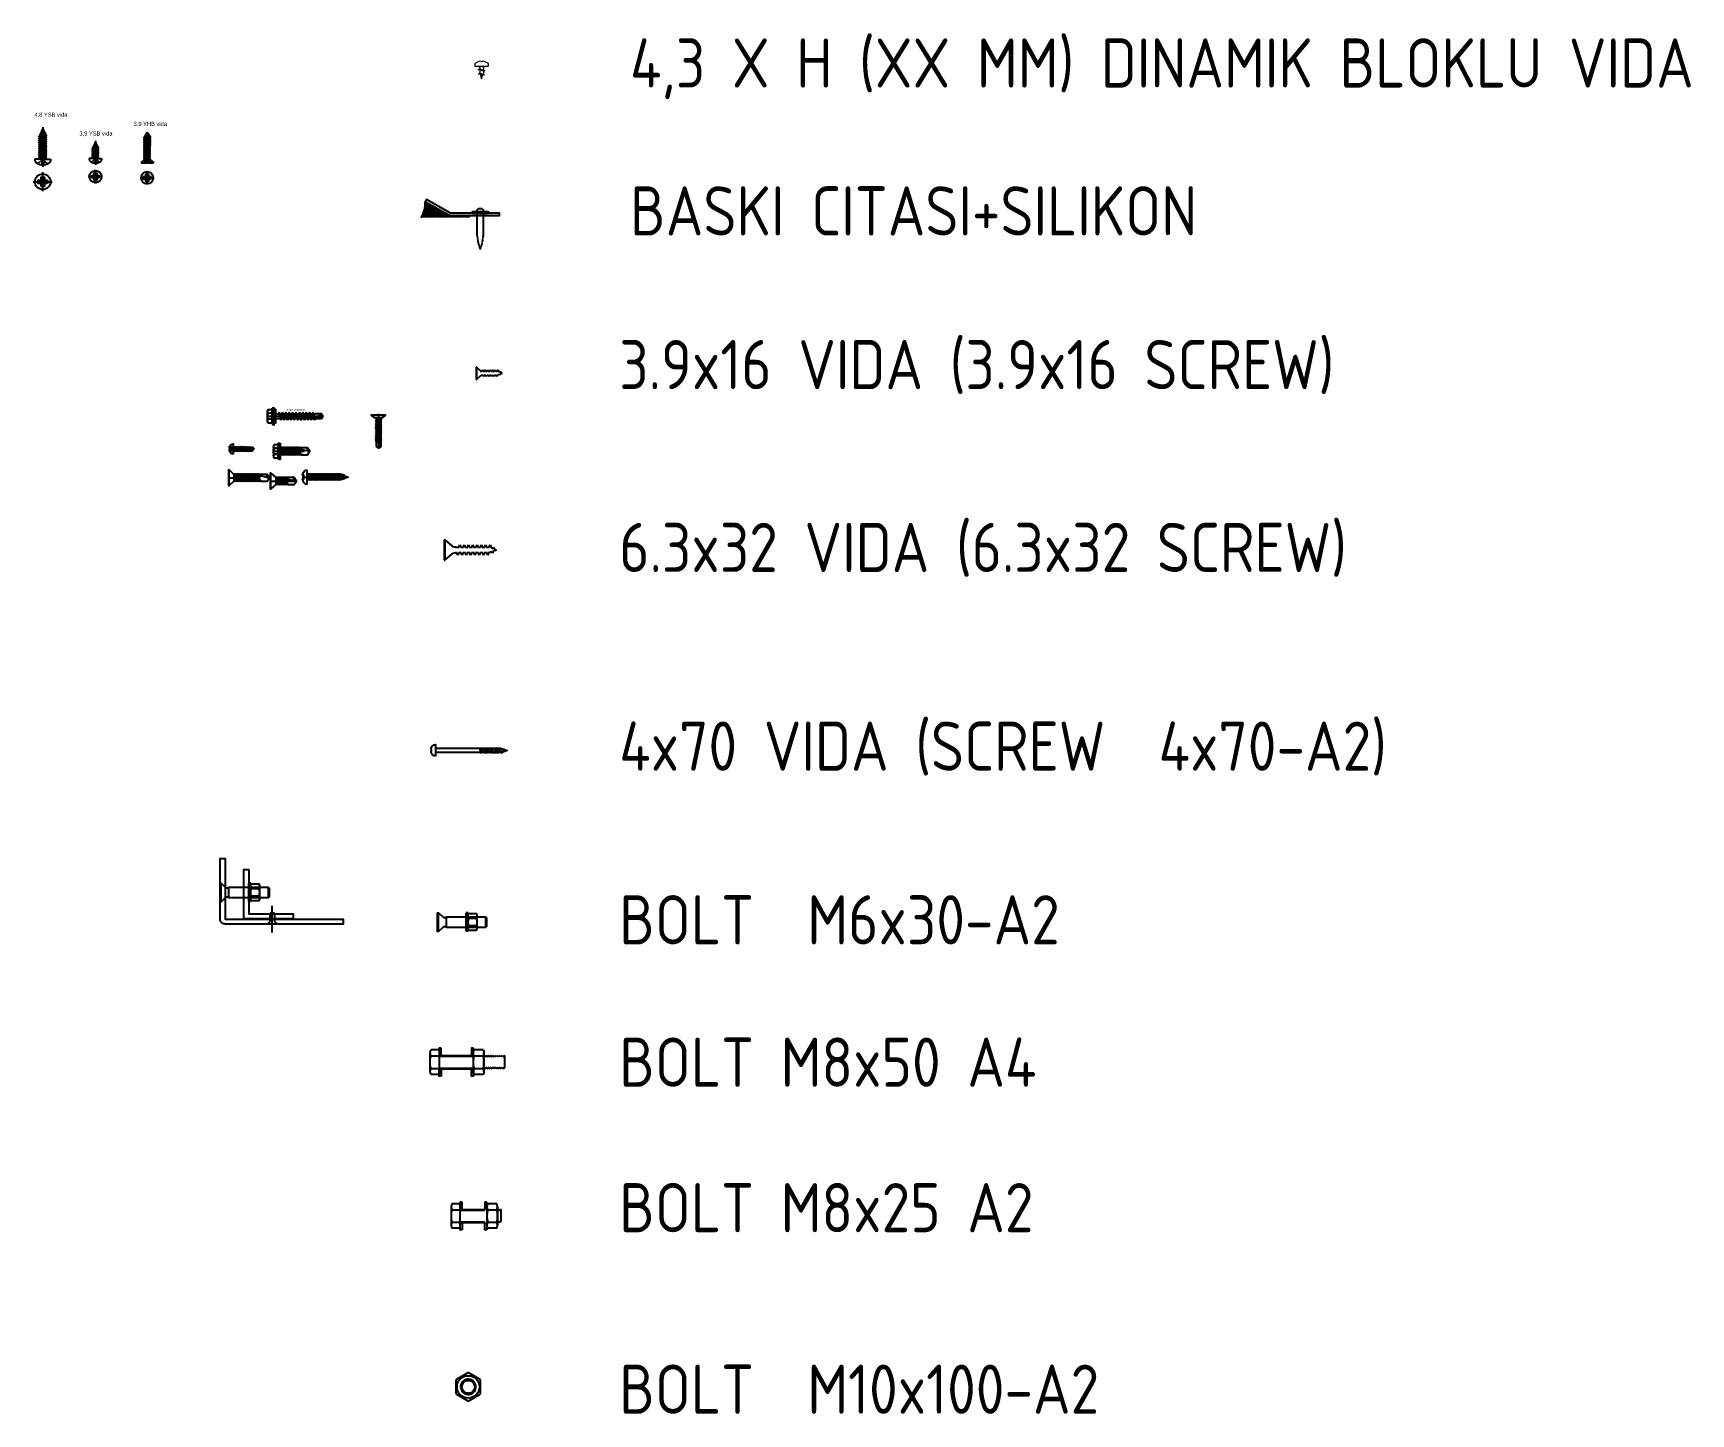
# Model space of a CAD drawing. Header units: millimetres. Extents: x -73550 to -72437, y 41766 to 43371.
# Drawn here: x -73550 to -72537, y 42528 to 43371 of the extents above; entities that cross this region are included whole.
import ezdxf

# ---------------------------------------------------------------- set-up
doc = ezdxf.new("R2010")
doc.units = ezdxf.units.MM
for name, pattern in [('ACAD_ISO10W100', [18, 12, -3, 0, -3]), ('DASHED2', [9.525, 6.35, -3.175]), ('HIDDEN', [0.375, 0.25, -0.125])]:
    doc.linetypes.add(name, pattern=pattern)
for name, color, linetype in [('6', 7, 'Continuous'), ('7', 8, 'Continuous'), ('ART_BASKI CITA', 145, 'Continuous'), ('ART_CIVATA', 54, 'Continuous'), ('ART_SAPLAMA', 56, 'Continuous'), ('ART_SILIKON', 252, 'Continuous'), ('ART_TARAMA', 251, 'Continuous'), ('ART_VIDA', 65, 'Continuous'), ('ART_YZ', 3, 'Continuous')]:
    doc.layers.add(name, color=color, linetype=linetype)
doc.layers.add('Axis', color=1, linetype='ACAD_ISO10W100', plot=False)
doc.styles.get("Standard").update_dxf_attribs({"font": 'arial.ttf'})
doc.styles.add('Tago_aks', font='arial.ttf')
doc.styles.add('YZ', font='archs.shx', dxfattribs={"width": 0.7})
pattern_1 = [(45, (-2303.44715, -3242.06395), (-0.068420999, 0.068420999), [])]

msp = doc.modelspace()

# ---------------------------------------------------------------- texts
at = {"char_height": 2.5, "attachment_point": 1}
for s, insert in [('4,8 YSB vida', (-73549, 43322.2)), ('3,9 YSB vida', (-73521.5, 43310.7)), ('3,9 YHB vida', (-73488.4, 43316.6))]:
    msp.add_mtext_dynamic_manual_height_columns(s, width=36.829, gutter_width=12.5, heights=[0], dxfattribs=dict(at, insert=insert))
at = {"layer": 'ART_YZ', "style": 'YZ'}
for s, p in [('4,3 X H (XX MM) DINAMIK BLOKLU VIDA', (-73185.2, 43337.5)), ('BASKI CITASI+SILIKON', (-73185.2, 43247.2)), ('3.9x16 VIDA (3.9x16 SCREW)', (-73191.8, 43153.4)), ('6.3x32 VIDA (6.3x32 SCREW)', (-73191.8, 43041.8)), ('4x70 VIDA (SCREW  4x70-A2)', (-73191.8, 42920.5)), ('BOLT  M6x30-A2 ', (-73191.8, 42814.5)), ('BOLT M8x50 A4 ', (-73191.8, 42727.6)), ('BOLT M8x25 A2 ', (-73191.8, 42638.8)), ('BOLT  M10x100-A2 ', (-73191.8, 42528))]:
    msp.add_text(s, height=30, dxfattribs=at).set_placement(p)

# ---------------------------------------------------------------- blocks, each defined once
blk = doc.blocks.new('39HB-16')
at = {"layer": 'ART_VIDA'}
for p, q in [((-15.7, 0), (-14.9, 0.4)), ((-14.5, -0.4), (-15.7, 0)), ((-14.9, 0.4), (-14.6, 1)), ((-14.6, 1), (-14.5, 0.6)), ((-14.5, 0.6), (-13.6, 1.1)), ((-13.6, 1.1), (-13.3, 2)), ((-13.3, 2), (-13, 1.1)), ((-13, 1.1), (-12, 1.1)), ((-12, 1.1), (-11.7, 2)), ((-11.7, 2), (-11.4, 1.1)), ((-11.4, 1.1), (-10.4, 1.1)), ((-10.4, 1.1), (-10.1, 2)), ((-10.1, 2), (-9.8, 1.1)), ((-9.8, 1.1), (-8.8, 1.1)), ((-8.8, 1.1), (-8.5, 2)), ((-8.5, 2), (-8.2, 1.1)), ((-8.2, 1.1), (-7.2, 1.1)), ((-7.2, 1.1), (-6.9, 2)), ((-6.9, 2), (-6.6, 1.1)), ((-6.6, 1.1), (-5.6, 1.1)), ((-5.6, 1.1), (-5.3, 2)), ((-5.3, 2), (-5.1, 1.1)), ((-5.1, 1.1), (-4.1, 1.1)), ((-4.1, 1.1), (-3.8, 2)), ((-3.8, 2), (-3.5, 1.1)), ((-3.5, 1.1), (-3, 1.1)), ((-2.7, 1.3), (-0.2, 3.8)), ((-0.2, 3.8), (0, 3.8)), ((-0.2, 3.8), (-0.2, -3.8)), ((0, 3.8), (0, -3.8)), ((-14.3, -1.2), (-14.5, -0.4)), ((-14.1, -0.6), (-14.3, -1.2)), ((-12.8, -1.1), (-14.1, -0.6)), ((-12.5, -2), (-12.8, -1.1)), ((-12.2, -1.1), (-12.5, -2)), ((-11.2, -1.1), (-12.2, -1.1)), ((-10.9, -2), (-11.2, -1.1)), ((-10.6, -1.1), (-10.9, -2)), ((-9.6, -1.1), (-10.6, -1.1)), ((-9.3, -2), (-9.6, -1.1)), ((-9, -1.1), (-9.3, -2)), ((-8, -1.1), (-9, -1.1)), ((-7.7, -2), (-8, -1.1)), ((-7.4, -1.1), (-7.7, -2)), ((-6.4, -1.1), (-7.4, -1.1)), ((-6.1, -2), (-6.4, -1.1)), ((-5.8, -1.1), (-6.1, -2)), ((-4.8, -1.1), (-5.8, -1.1)), ((-4.5, -2), (-4.8, -1.1)), ((-4.3, -1.1), (-4.5, -2)), ((-3.1, -1.1), (-4.3, -1.1)), ((-0.2, -3.8), (-2.7, -1.3)), ((0, -3.8), (-0.2, -3.8))]:
    blk.add_line(p, q, dxfattribs=at)
for centre, start, end in [((-3, 1.6), 270, 316.0052), ((-3.1, -1.6), 44.5508, 90)]:
    blk.add_arc(centre, 0.5, start, end, dxfattribs=at)
blk = doc.blocks.new('63HB-32')
at = {"layer": 'ART_VIDA'}
for p, q in [((0, 32), (-0.7, 30.1)), ((0.7, 30.6), (0, 32)), ((1.7, 30.3), (0.7, 30.6)), ((-1.8, 27.2), (-3.1, 26.7)), ((-3.1, 26.7), (-1.8, 26.3)), ((-1.8, 24.6), (-3.1, 24.1)), ((-3.1, 24.1), (-1.8, 23.6)), ((-1.8, 22), (-3.1, 21.5)), ((-3.1, 21.5), (-1.8, 21)), ((-0.7, 30.1), (-2, 29.7)), ((-2, 29.7), (-1, 29.3)), ((-1, 29.3), (-1.8, 27.2)), ((-1.8, 26.3), (-1.8, 24.6)), ((-1.8, 23.6), (-1.8, 22)), ((-1.8, 21), (-1.8, 19.3)), ((1, 30.1), (1.7, 30.3)), ((1.8, 28.5), (1, 30.1)), ((3.2, 28.1), (1.8, 28.5)), ((1.8, 27.6), (3.2, 28.1)), ((1.8, 25.9), (1.8, 27.6)), ((3.2, 25.4), (1.8, 25.9)), ((1.8, 25), (3.2, 25.4)), ((1.8, 23.3), (1.8, 25)), ((3.2, 22.8), (1.8, 23.3)), ((1.8, 22.3), (3.2, 22.8)), ((1.8, 20.7), (1.8, 22.3)), ((3.2, 20.2), (1.8, 20.7)), ((-1.8, 19.3), (-3.1, 18.9)), ((-3.1, 18.9), (-1.8, 18.4)), ((-1.8, 16.7), (-3.1, 16.2)), ((-3.1, 16.2), (-1.8, 15.8)), ((-1.8, 14.1), (-3.1, 13.6)), ((-3.1, 13.6), (-1.8, 13.1)), ((-1.8, 11.5), (-3.1, 11)), ((-3.1, 11), (-1.8, 10.5)), ((-1.8, 18.4), (-1.8, 16.7)), ((-1.8, 15.8), (-1.8, 14.1)), ((-1.8, 13.1), (-1.8, 11.5)), ((-1.8, 10.5), (-1.8, 8.8)), ((1.8, 19.7), (3.2, 20.2)), ((1.8, 18), (1.8, 19.7)), ((3.2, 17.6), (1.8, 18)), ((1.8, 17.1), (3.2, 17.6)), ((1.8, 15.4), (1.8, 17.1)), ((3.2, 14.9), (1.8, 15.4)), ((1.8, 14.5), (3.2, 14.9)), ((1.8, 12.8), (1.8, 14.5)), ((3.2, 12.3), (1.8, 12.8)), ((1.8, 11.8), (3.2, 12.3)), ((1.8, 10.2), (1.8, 11.8)), ((3.2, 9.7), (1.8, 10.2)), ((-6.2, 0.4), (-2.4, 4.9)), ((6.2, 0.4), (-6.2, 0.4)), ((-6.2, 0), (-6.2, 0.4)), ((6.2, 0), (-6.2, 0)), ((-1.8, 8.8), (-3.1, 8.4)), ((-3.1, 8.4), (-1.8, 7.9)), ((-1.8, 7.9), (-1.8, 7)), ((-1.8, 6.5), (-1.8, 7)), ((1.8, 9.2), (3.2, 9.7)), ((1.8, 7), (1.8, 9.2)), ((1.8, 7), (1.8, 6.5)), ((6.2, 0.4), (2.4, 4.9)), ((6.2, 0), (6.2, 0.4))]:
    blk.add_line(p, q, dxfattribs=at)
for centre, start, end in [((-4.3, 6.5), 320, 360), ((4.3, 6.5), 180, 220)]:
    blk.add_arc(centre, 2.49, start, end, dxfattribs=at)
blk = doc.blocks.new('Vida_3_9_19')
at = {"layer": 'ART_VIDA', "extrusion": (-1.79011e-08, 2.07799e-07, 1)}
for p, q in [((-4.4, 1.8, 0), (-4.4, 2.1, 0)), ((-4.4, 2.1, 0), (4.4, 2.1, 0)), ((-4.4, 1.8, 0), (4.4, 1.9, 0)), ((-2, 0, 0), (-4.4, 1.8, 0)), ((1.9, 0, 0), (-2, 0, 0)), ((4.4, 1.9, 0), (1.9, 0, 0)), ((4.4, 2.1, 0), (4.4, 1.9, 0))]:
    blk.add_line(p, q, dxfattribs=at)
at = {"layer": 'ART_VIDA', "extrusion": (0.000102622, 1.10411e-05, 1)}
for p, q in [((0, 2.7, 0), (0, -18, 0)), ((-1.4, -1.5, 0), (-1.9, -1.8, 0)), ((-1.4, -1.5, 0), (-1.9, -1.8, 0)), ((-1.9, -1.8, 0), (-1.4, -2.2, 0)), ((-1.9, -1.8, 0), (-1.4, -2.2, 0)), ((-1.4, -3.2, 0), (-1.9, -3.6, 0)), ((-1.4, -3.2, 0), (-1.9, -3.6, 0)), ((-1.9, -3.6, 0), (-1.4, -3.9, 0)), ((-1.9, -3.6, 0), (-1.4, -3.9, 0)), ((-1.4, -4.9, 0), (-1.9, -5.3, 0)), ((-1.4, -4.9, 0), (-1.9, -5.3, 0)), ((-1.9, -5.3, 0), (-1.4, -5.6, 0)), ((-1.9, -5.3, 0), (-1.4, -5.6, 0)), ((-1.4, -6.7, 0), (-1.9, -7, 0)), ((-1.4, -6.7, 0), (-1.9, -7, 0)), ((-1.9, -7, 0), (-1.4, -7.3, 0)), ((-1.9, -7, 0), (-1.4, -7.3, 0)), ((-1.4, -8.4, 0), (-1.9, -8.7, 0)), ((-1.4, -8.4, 0), (-1.9, -8.7, 0)), ((-1.9, -8.7, 0), (-1.4, -9.1, 0)), ((-1.9, -8.7, 0), (-1.4, -9.1, 0)), ((-1.4, -10.1, 0), (-1.9, -10.5, 0)), ((-1.4, -10.1, 0), (-1.9, -10.5, 0)), ((-1.4, 0, 0), (-1.4, -1.5, 0)), ((-1.4, 0, 0), (-1.4, -1.5, 0)), ((1.4, -0.6, 0), (-1.4, -1.5, 0)), ((1.4, -1.5, 0), (-1.4, -2.2, 0)), ((-1.4, -2.2, 0), (-1.4, -3.2, 0)), ((-1.4, -2.2, 0), (-1.4, -3.2, 0)), ((1.4, -2.3, 0), (-1.4, -3.2, 0)), ((1.4, -3.2, 0), (-1.4, -3.9, 0)), ((-1.4, -3.9, 0), (-1.4, -4.9, 0)), ((-1.4, -3.9, 0), (-1.4, -4.9, 0)), ((1.4, -4.1, 0), (-1.4, -4.9, 0)), ((1.4, -4.9, 0), (-1.4, -5.6, 0)), ((-1.4, -5.6, 0), (-1.4, -6.7, 0)), ((-1.4, -5.6, 0), (-1.4, -6.7, 0)), ((1.4, -5.8, 0), (-1.4, -6.7, 0)), ((1.4, -6.6, 0), (-1.4, -7.3, 0)), ((-1.4, -7.3, 0), (-1.4, -8.4, 0)), ((-1.4, -7.3, 0), (-1.4, -8.4, 0)), ((1.4, -7.5, 0), (-1.4, -8.4, 0)), ((1.4, -8.4, 0), (-1.4, -9.1, 0)), ((-1.4, -9.1, 0), (-1.4, -10.1, 0)), ((-1.4, -9.1, 0), (-1.4, -10.1, 0)), ((1.4, -9.2, 0), (-1.4, -10.1, 0)), ((1.4, -10.1, 0), (-1.4, -10.8, 0)), ((1.4, -0.6, 0), (2, -1.2, 0)), ((2, -1.2, 0), (1.4, -0.6, 0)), ((1.4, -1.5, 0), (2, -1.2, 0)), ((1.4, -1.5, 0), (1.4, -2.3, 0)), ((1.4, -2.3, 0), (2, -2.9, 0)), ((2, -2.9, 0), (1.4, -2.3, 0)), ((1.4, -3.2, 0), (2, -2.9, 0)), ((1.4, -3.2, 0), (1.4, -4, 0)), ((2, -4.6, 0), (1.4, -4, 0)), ((1.4, -4.1, 0), (2, -4.6, 0)), ((1.4, -4.9, 0), (2, -4.6, 0)), ((1.4, -4.9, 0), (1.4, -5.8, 0)), ((1.4, -5.8, 0), (2, -6.4, 0)), ((2, -6.4, 0), (1.4, -5.8, 0)), ((1.4, -6.6, 0), (2, -6.4, 0)), ((1.4, -6.6, 0), (1.4, -7.5, 0)), ((1.4, -7.5, 0), (2, -8.1, 0)), ((2, -8.1, 0), (1.4, -7.5, 0)), ((1.4, -8.4, 0), (2, -8.1, 0)), ((1.4, -8.4, 0), (1.4, -9.2, 0)), ((1.4, -9.2, 0), (2, -9.8, 0)), ((2, -9.8, 0), (1.4, -9.2, 0)), ((1.4, -10.1, 0), (2, -9.8, 0)), ((1.4, -10.1, 0), (1.4, -11, 0)), ((-1.9, -10.5, 0), (-1.4, -10.8, 0)), ((-1.9, -10.5, 0), (-1.4, -10.8, 0)), ((-1.4, -11.8, 0), (-1.9, -12.2, 0)), ((-1.4, -11.8, 0), (-1.9, -12.2, 0)), ((-1.9, -12.2, 0), (-1.4, -12.5, 0)), ((-1.9, -12.2, 0), (-1.4, -12.5, 0)), ((-1.4, -13.6, 0), (-1.9, -13.9, 0)), ((-1.4, -13.6, 0), (-1.9, -13.9, 0)), ((-1.9, -13.9, 0), (-1.4, -14.3, 0)), ((-1.9, -13.9, 0), (-1.4, -14.3, 0)), ((-1.4, -10.8, 0), (-1.4, -11.8, 0)), ((-1.4, -10.8, 0), (-1.4, -11.8, 0)), ((1.4, -11, 0), (-1.4, -11.8, 0)), ((1.4, -11.8, 0), (-1.4, -12.5, 0)), ((-1.4, -12.5, 0), (-1.4, -13.6, 0)), ((-1.4, -12.5, 0), (-1.4, -13.6, 0)), ((1.4, -12.7, 0), (-1.4, -13.6, 0)), ((1.4, -13.5, 0), (-1.4, -14.3, 0)), ((-1.4, -14.3, 0), (-1.4, -17.2, 0)), ((0, -18.3, 0), (-1.4, -17.2, 0)), ((0.2, -18.4, 0), (0, -18.4, 0)), ((1.4, -17.5, 0), (0.2, -18.4, 0)), ((1.4, -11, 0), (2, -11.5, 0)), ((2, -11.5, 0), (1.4, -11, 0)), ((1.4, -11.8, 0), (2, -11.5, 0)), ((1.4, -11.8, 0), (1.4, -12.7, 0)), ((1.4, -12.7, 0), (2, -13.3, 0)), ((2, -13.3, 0), (1.4, -12.7, 0)), ((1.4, -13.5, 0), (2, -13.3, 0)), ((1.4, -13.5, 0), (1.4, -17.5, 0))]:
    blk.add_line(p, q, dxfattribs=at)
at = {"layer": 'ART_VIDA'}
for p, q in [((1.4, -0.6, 0), (1.4, 0, 0)), ((1.4, -2.3, 0), (1.4, -1.5, 0))]:
    blk.add_line(p, q, dxfattribs=at)
at = {"layer": 'ART_VIDA', "extrusion": (0.000102622, 1.10411e-05, 1), "elevation": 0}
blk.add_lwpolyline([(0, -18.4), (1, -15.2, 0.516311), (0.2, -14, 0.383342), (-1.4, -15.5)], format="xyb", dxfattribs=at)
at = {"layer": 'ART_VIDA', "extrusion": (0.000102622, 1.10411e-05, 1)}
blk.add_arc((0.9, -18.2, 0), 0.894, 51.4775, 194.4925, dxfattribs=at)
at = {"layer": 'ART_VIDA', "insert": (-0.9, -11.2), "char_height": 1, "attachment_point": 1, "rotation": 90, "style": 'Tago_aks'}
blk.add_mtext_dynamic_manual_height_columns('3,9*19 YHB MU', width=10.587, gutter_width=9.73, heights=[0], dxfattribs=at)
blk = doc.blocks.new('4.8 X 19 TRAPEZ MATKAP UÇLU VİDA')
at = {"layer": 'ART_VIDA'}
h = blk.add_hatch(dxfattribs=at)
h.set_pattern_fill('ANSI31', color=256, scale=0.030476, angle=90)
h.set_pattern_definition([(135, (-2374.10485, -3248.03675), (-0.068420999, -0.068420999), [])])
h.paths.add_polyline_path([(-5, 4.1), (-2.5, 4.1), (-2.5, 3.7), (-5, 3.7)])
h.paths.add_polyline_path([(2.5, 4.1), (5, 4.1), (5, 3.7), (2.5, 3.7)])
h = blk.add_hatch(dxfattribs=at)
h.set_pattern_fill('ANSI31', color=256, scale=0.030476)
h.set_pattern_definition(pattern_1)
h.paths.add_polyline_path([(-4.7, 3.7, 0.087813), (-2.8, 3.3), (-2.5, 3.3), (-2.5, 3.7)])
h = blk.add_hatch(dxfattribs=at)
h.set_pattern_fill('ANSI31', color=256, scale=0.030476)
h.set_pattern_definition(pattern_1)
h.paths.add_polyline_path([(2.5, 3.7), (2.5, 3.3), (2.8, 3.3, 0.087813), (4.7, 3.7)])
at = {"layer": 'ART_VIDA', "elevation": 0}
blk.add_lwpolyline([(2.1, 17), (2.1, 20.8), (0, 22.3), (-2.1, 20.8), (-2.1, 15.8)], dxfattribs=at)
blk.add_lwpolyline([(0, 21.5), (-0.9, 17.5, 0.516311), (0, 16, 0.380261), (2.1, 17.9)], format="xyb", dxfattribs=at)
at = {"layer": 'ART_VIDA', "linetype": 'DASHED2', "ltscale": 3}
blk.add_lwpolyline([(0, 0), (0, 22.3)], dxfattribs=at)
at = {"layer": 'ART_VIDA'}
for points in [[(-0.6, 16.2), (-2.4, 15.7), (-2.1, 15.5), (-0.2, 16)], [(2.4, 15.9), (2.1, 16.1), (-2.4, 14.8), (-2.1, 14.6), (2.4, 15.9)], [(-0.5, 16.1), (-2.4, 15.7)], [(2.4, 15.9), (-2.4, 14.8)], [(2.4, 15.1), (2.1, 15.2), (-2.4, 13.9), (-2.1, 13.7), (2.4, 15.1)], [(2.4, 15.1), (-2.4, 13.9)], [(2.4, 14.2), (2.1, 14.4), (-2.4, 13.1), (-2.1, 12.9), (2.4, 14.2)], [(2.4, 14.2), (-2.4, 13.1)], [(2.4, 13.3), (2.1, 13.5), (-2.4, 12.2), (-2.1, 12), (2.4, 13.3)], [(2.4, 13.3), (-2.4, 12.2)], [(2.4, 12.5), (2.1, 12.6), (-2.4, 11.3), (-2.1, 11.1), (2.4, 12.5)], [(2.4, 12.5), (-2.4, 11.3)], [(2.4, 11.6), (2.1, 11.8), (-2.4, 10.5), (-2.1, 10.3), (2.4, 11.6)], [(2.4, 11.6), (-2.4, 10.5)], [(2.4, 10.7), (2.1, 10.9), (-2.4, 9.6), (-2.1, 9.4), (2.4, 10.7)], [(2.4, 10.7), (-2.4, 9.6)], [(-2.1, 15.5), (-2.1, 14.9)], [(-2.1, 14.6), (-2.1, 14)], [(-2.1, 13.7), (-2.1, 13.2)], [(-2.1, 12.9), (-2.1, 12.3)], [(-2.1, 12), (-2.1, 11.4)], [(-2.1, 11.1), (-2.1, 10.6)], [(-2.1, 10.3), (-2.1, 9.7)], [(1.3, 16.5), (2.4, 16.8)], [(2.4, 16.8), (1.4, 16.6)], [(2.4, 16.8), (2.1, 17), (1.7, 16.9)], [(2.1, 16.7), (2.1, 16.1)], [(2.1, 15.8), (2.1, 15.2)], [(2.1, 15), (2.1, 14.4)], [(2.1, 14.1), (2.1, 13.5)], [(2.1, 13.2), (2.1, 12.6)], [(2.1, 12.3), (2.1, 11.8)], [(2.1, 11.5), (2.1, 10.9)], [(2.1, 10.6), (2.1, 10)], [(-4.2, 4.1), (5, 4.1), (5, 3.7), (-5, 3.7), (-5, 4.1)], [(2.4, 9.9), (2.1, 10), (-2.4, 8.7), (-2.1, 8.5), (2.4, 9.9)], [(2.4, 9.9), (-2.4, 8.7)], [(2.4, 9), (2.1, 9.2), (-2.4, 7.9), (-2.1, 7.7), (2.4, 9)], [(2.4, 9), (-2.4, 7.9)], [(2.4, 8.1), (2.1, 8.3), (-2.4, 7), (-2.1, 6.8), (2.4, 8.1)], [(2.4, 8.1), (-2.4, 7)], [(2.4, 7.3), (2.1, 7.4), (-2.4, 6.1), (-2.1, 5.9), (2.4, 7.3)], [(2.4, 7.3), (-2.4, 6.1)], [(2.4, 6.4), (2.1, 6.6), (-2.4, 5.3), (-2.1, 5.1), (2.4, 6.4)], [(2.4, 6.4), (-2.4, 5.3)], [(2.4, 5.5), (2.1, 5.7), (-2.4, 4.4), (-2.1, 4.2), (2.4, 5.5)], [(2.4, 5.5), (-2.4, 4.4)], [(-2.1, 9.4), (-2.1, 8.8)], [(-2.1, 8.5), (-2.1, 8)], [(-2.1, 7.7), (-2.1, 7.1)], [(-2.1, 6.8), (-2.1, 6.2)], [(-2.1, 5.9), (-2.1, 5.4)], [(-2.1, 5.1), (-2.1, 4.5)], [(-2.1, 4.2), (-2.1, 4.1)], [(2.4, 4.7), (2.1, 4.8), (-0.5, 4.1)], [(2.4, 4.7), (0, 4.1)], [(0.5, 4.1), (2.4, 4.7)], [(2.1, 9.7), (2.1, 9.2)], [(2.1, 8.9), (2.1, 8.3)], [(2.1, 8), (2.1, 7.4)], [(2.1, 7.1), (2.1, 6.6)], [(2.1, 6.3), (2.1, 5.7)], [(2.1, 5.4), (2.1, 4.8)], [(2.1, 4.5), (2.1, 4.1)], [(5, 4.1), (5, 3.7)]]:
    blk.add_lwpolyline(points, dxfattribs=at)
for points in [[(-5, 4.1), (-2.5, 4.1), (-2.5, 3.7), (-5, 3.7)], [(4.7, 3.3), (-4.7, 3.3), (-4.7, 2.9), (4.7, 2.9)], [(2.5, 4.1), (5, 4.1), (5, 3.7), (2.5, 3.7)]]:
    blk.add_lwpolyline(points, close=True, dxfattribs=at)
for points in [[(-2.5, 3.7), (-4.7, 3.7, 0.087813), (-2.8, 3.3), (-2.5, 3.3)], [(4.7, 3.7), (2.5, 3.7), (-4.7, 3.7, 0.087813), (-2.8, 3.3), (-2.5, 3.3), (2.8, 3.3, 0.087813)], [(-1.8, 2.9), (-4, 2.9), (-4, 0.4, 0.34641), (-1.8, 0.4)], [(-1.8, 0.4, -0.168299), (-2.9, 0), (0, 0, -0.099285)], [(1.8, 2.9), (-1.8, 2.9), (-1.8, 0.4, 0.200547), (1.8, 0.4)], [(1.8, 0.4, -0.099285), (0, 0), (2.9, 0, -0.168299)], [(4, 2.9), (1.8, 2.9), (1.8, 0.4, 0.34641), (4, 0.4)], [(2.5, 3.7), (4.7, 3.7, -0.087813), (2.8, 3.3), (2.5, 3.3)]]:
    blk.add_lwpolyline(points, format="xyb", close=True, dxfattribs=at)
blk.add_arc((-1.2, 21.9), 1.32, 231.4247, 21.1523, dxfattribs=at)
at = {"layer": 'ART_VIDA', "insert": (0.4, 3.3), "char_height": 0.159, "attachment_point": 1}
blk.add_mtext_dynamic_manual_height_columns('\\pi0.0637;{\\fCambria|b1|i0|c162|p18;4.8 X 19 TRAPEZ MATKAP UÇLU VİDA}', width=4.2, gutter_width=1, heights=[0.316], dxfattribs=at)
blk = doc.blocks.new('4.2 X 25 YSB VİDA')
at = {"layer": 'ART_VIDA'}
for points in [[(2, 22.5), (1.5, 22.6), (-2.1, 21.6), (-1.7, 21.4), (2, 22.5)], [(2, 22.5), (-2.1, 21.6)], [(2.1, 21.7), (1.6, 21.9), (-2.1, 20.8), (-1.7, 20.7), (2.1, 21.7)], [(2.1, 21.7), (-2.1, 20.8)], [(2.1, 21), (1.7, 21.1), (-2.1, 20.1), (-1.7, 19.9), (2.1, 21)], [(2.1, 21), (-2.1, 20.1)], [(2.1, 20.2), (1.7, 20.4), (-2.1, 19.3), (-1.7, 19.2), (2.1, 20.2)], [(1.8, 23.2), (1.4, 23.3), (-2, 22.4), (-1.6, 22.2), (1.8, 23.2)], [(1.8, 23.2), (-2, 22.4)], [(1.6, 23.9), (1.1, 24), (-1.8, 23.2), (-1.4, 23), (1.6, 23.9)], [(1.6, 23.9), (-1.8, 23.2)], [(-1.7, 20.2), (-1.7, 20.7)], [(1.4, 24.6), (0.9, 24.7), (-1.6, 24), (-1.2, 23.8), (1.4, 24.6)], [(1.4, 24.6), (-1.6, 24)], [(1.1, 25.2), (0.6, 25.4), (-1.3, 24.8), (-0.9, 24.7), (1.1, 25.2)], [(1.1, 25.2), (-1.3, 24.8)], [(-1.1, 24.1), (-0.9, 24.7)], [(-0.8, 25), (0, 27.2), (0.6, 25.4)], [(0.7, 25.1), (0.9, 24.7)], [(1, 24.4), (1.1, 24)], [(1.7, 20.8), (1.7, 20.4)], [(2.1, 20.2), (-2.1, 19.3)], [(2.1, 19.5), (1.7, 19.6), (-2.1, 18.6), (-1.7, 18.4), (2.1, 19.5)], [(2.1, 19.5), (-2.1, 18.6)], [(2.1, 18.7), (1.7, 18.9), (-2.1, 17.8), (-1.7, 17.7), (2.1, 18.7)], [(2.1, 18.7), (-2.1, 17.8)], [(2.1, 18), (1.7, 18.1), (-2.1, 17.1), (-1.7, 16.9), (2.1, 18)], [(2.1, 18), (-2.1, 17.1)], [(2.1, 17.3), (1.7, 17.4), (-2.1, 16.3), (-1.7, 16.2), (2.1, 17.3)], [(2.1, 17.3), (-2.1, 16.3)], [(2.1, 16.5), (1.7, 16.7), (-2.1, 15.6), (-1.7, 15.4), (2.1, 16.5)], [(2.1, 16.5), (-2.1, 15.6)], [(2.1, 15.8), (1.7, 15.9), (-2.1, 14.8), (-1.7, 14.7), (2.1, 15.8)], [(2.1, 15.8), (-2.1, 14.8)], [(2.1, 15), (1.7, 15.2), (-2.1, 14.1), (-1.7, 14), (2.1, 15)], [(2.1, 15), (-2.1, 14.1)], [(2.1, 14.3), (1.7, 14.4), (-2.1, 13.4), (-1.7, 13.2), (2.1, 14.3)], [(2.1, 14.3), (-2.1, 13.4)], [(2.1, 13.5), (1.7, 13.7), (-2.1, 12.6), (-1.7, 12.5), (2.1, 13.5)], [(2.1, 13.5), (-2.1, 12.6)], [(2.1, 12.8), (1.7, 12.9), (-2.1, 11.9), (-1.7, 11.7), (2.1, 12.8)], [(2.1, 12.8), (-2.1, 11.9)], [(2.1, 12), (1.7, 12.2), (-2.1, 11.1), (-1.7, 11), (2.1, 12)], [(2.1, 12), (-2.1, 11.1)], [(2.1, 11.3), (1.7, 11.4), (-2.1, 10.4), (-1.7, 10.2), (2.1, 11.3)], [(2.1, 11.3), (-2.1, 10.4)], [(2.1, 10.6), (1.7, 10.7), (-2.1, 9.6), (-1.7, 9.5), (2.1, 10.6)], [(2.1, 10.6), (-2.1, 9.6)], [(-1.7, 19.4), (-1.7, 19.9)], [(-1.7, 18.7), (-1.7, 19.2)], [(-1.7, 17.9), (-1.7, 18.4)], [(-1.7, 17.2), (-1.7, 17.7)], [(-1.7, 16.5), (-1.7, 16.9)], [(-1.7, 15.7), (-1.7, 16.2)], [(-1.7, 15), (-1.7, 15.4)], [(-1.7, 14.2), (-1.7, 14.7)], [(-1.7, 13.5), (-1.7, 14)], [(-1.7, 12.7), (-1.7, 13.2)], [(-1.7, 12), (-1.7, 12.5)], [(-1.7, 11.3), (-1.7, 11.7)], [(-1.7, 10.5), (-1.7, 11)], [(-1.7, 9.8), (-1.7, 10.2)], [(1.7, 20.1), (1.7, 19.6)], [(1.7, 19.4), (1.7, 18.9)], [(1.7, 18.6), (1.7, 18.1)], [(1.7, 17.9), (1.7, 17.4)], [(1.7, 17.1), (1.7, 16.7)], [(1.7, 16.4), (1.7, 15.9)], [(1.7, 15.6), (1.7, 15.2)], [(1.7, 14.9), (1.7, 14.4)], [(1.7, 14.2), (1.7, 13.7)], [(1.7, 13.4), (1.7, 12.9)], [(1.7, 12.7), (1.7, 12.2)], [(1.7, 11.9), (1.7, 11.4)], [(1.7, 11.2), (1.7, 10.7)], [(1.7, 10.4), (1.7, 10)], [(2.1, 9.8), (1.7, 10), (-2.1, 8.9), (-1.7, 8.8), (2.1, 9.8)], [(2.1, 9.8), (-2.1, 8.9)], [(2.1, 9.1), (1.7, 9.2), (-2.1, 8.2), (-1.7, 8), (2.1, 9.1)], [(2.1, 9.1), (-2.1, 8.2)], [(2.1, 8.3), (1.7, 8.5), (-2.1, 7.4), (-1.7, 7.3), (2.1, 8.3)], [(2.1, 8.3), (-2.1, 7.4)], [(2.1, 7.6), (1.7, 7.7), (-2.1, 6.7), (-1.7, 6.5), (2.1, 7.6)], [(2.1, 7.6), (-2.1, 6.7)], [(2.1, 6.8), (1.7, 7), (-2.1, 5.9), (-1.7, 5.8), (2.1, 6.8)], [(2.1, 6.8), (-2.1, 5.9)], [(2.1, 6.1), (1.7, 6.2), (-2.1, 5.2), (-1.7, 5), (2.1, 6.1)], [(2.1, 6.1), (-2.1, 5.2)], [(2.1, 5.4), (1.7, 5.5), (-2.1, 4.4), (-1.7, 4.3), (2.1, 5.4)], [(2.1, 5.4), (-2.1, 4.4)], [(2.1, 4.6), (1.7, 4.8), (-2.1, 3.7), (-1.7, 3.6), (2.1, 4.6)], [(2.1, 4.6), (-2.1, 3.7)], [(2.1, 3.9), (1.7, 4), (-2.1, 3), (-1.7, 2.8), (2.1, 3.9)], [(2.1, 3.9), (-2.1, 3)], [(2.1, 3.1), (1.7, 3.3), (-2, 2.2)], [(2.1, 3.1), (-1.9, 2.2)], [(-1.7, 9), (-1.7, 9.5)], [(-1.7, 8.3), (-1.7, 8.8)], [(-1.7, 7.5), (-1.7, 8)], [(-1.7, 6.8), (-1.7, 7.3)], [(-1.7, 6.1), (-1.7, 6.5)], [(-1.7, 5.3), (-1.7, 5.8)], [(-1.7, 4.6), (-1.7, 5)], [(-1.7, 3.8), (-1.7, 4.3)], [(-1.7, 3.1), (-1.7, 3.6)], [(-1.7, 2.3), (-1.7, 2.8)], [(-1, 2.2), (2.1, 3.1)], [(2.1, 2.4), (1.7, 2.5), (0.7, 2.2)], [(2.1, 2.4), (1.5, 2.2)], [(1.6, 2.2), (2.1, 2.4)], [(1.7, 9.7), (1.7, 9.2)], [(1.7, 9), (1.7, 8.5)], [(1.7, 8.2), (1.7, 7.7)], [(1.7, 7.5), (1.7, 7)], [(1.7, 6.7), (1.7, 6.2)], [(1.7, 6), (1.7, 5.5)], [(1.7, 5.2), (1.7, 4.8)], [(1.7, 4.5), (1.7, 4)], [(1.7, 3.8), (1.7, 3.3)], [(1.7, 3), (1.7, 2.5)], [(1.7, 2.3), (1.7, 2.2)]]:
    blk.add_lwpolyline(points, dxfattribs=at)
for points in [[(-1.7, 21.7, -0.016789), (-1.6, 22.2, -0.016789)], [(-1.7, 20.9), (-1.7, 21.2, -0.008786), (-1.7, 21.4, -0.008786)], [(-1.6, 22.5, -0.017654), (-1.4, 23, -0.017654)], [(-1.4, 23.3, -0.010143), (-1.3, 23.6), (-1.2, 23.8)], [(1.2, 23.7), (1.2, 23.6, -0.010979), (1.4, 23.3, -0.010979)], [(1.4, 23.1, -0.01577), (1.5, 22.6, -0.01577)], [(1.6, 22.3, -0.01592), (1.6, 21.9, -0.01592)], [(1.7, 21.6, -0.015744), (1.7, 21.1), (1.7, 21.1)]]:
    blk.add_lwpolyline(points, format="xyb", dxfattribs=at)
at = {"layer": 'ART_VIDA', "linetype": 'DASHED2', "ltscale": 3}
blk.add_lwpolyline([(0, -0.8), (0, 27.2)], dxfattribs=at)
at = {"layer": 'ART_VIDA'}
blk.add_lwpolyline([(4.1, 1), (4.1, 2.2), (-4.1, 2.2), (-4.1, 1, 0.166913), (-1.4, -0.8), (-1.4, 0), (1.5, 0), (1.5, -0.8, 0.166913)], format="xyb", close=True, dxfattribs=at)
at = {"layer": 'ART_VIDA', "insert": (1.9, 2.2), "char_height": 0.159, "attachment_point": 1}
blk.add_mtext_dynamic_manual_height_columns('\\pi0.06263;{\\fCambria|b1|i0|c162|p18;4.2 X 25 YSB VİDA}', width=2.07, gutter_width=1, heights=[0.221], dxfattribs=at)
blk = doc.blocks.new('D-3919')
at = {"layer": 'ART_VIDA'}
for p, q in [((-2.2, 11), (-1.3, 11.7)), ((-2.2, 7.9), (-2.2, 11)), ((-1.3, 11.7), (-1.1, 11.7)), ((-1.1, 11.6), (0, 10.8)), ((-1.1, -3), (-1.1, 11.4)), ((0, 8.5), (0, 10.8)), ((-2.2, 7.9), (-2.6, 7.7)), ((-2.2, 7.3), (-2.6, 7.7)), ((-2.6, 7.7), (-2.2, 7.3)), ((-2.2, 6.6), (-2.6, 6.4)), ((-2.2, 6), (-2.6, 6.4)), ((-2.6, 6.4), (-2.2, 6)), ((-2.2, 5.3), (-2.6, 5.1)), ((-2.2, 4.6), (-2.6, 5.1)), ((-2.6, 5.1), (-2.2, 4.6)), ((-2.2, 4), (-2.6, 3.8)), ((-2.2, 3.3), (-2.6, 3.8)), ((-2.6, 3.8), (-2.2, 3.3)), ((-2.2, 2.6), (-2.6, 2.4)), ((-2.2, 2), (-2.6, 2.4)), ((-2.6, 2.4), (-2.2, 2)), ((-2.2, 1.3), (-2.6, 1.1)), ((-2.2, 0.6), (-2.6, 1.1)), ((-2.6, 1.1), (-2.2, 0.6)), ((-2.2, 7.9), (0, 8.5)), ((-2.2, 7.3), (0, 8)), ((-2.2, 6.6), (-2.2, 7.3)), ((-2.2, 6.6), (0, 7.2)), ((-2.2, 6), (0, 6.6)), ((-2.2, 5.3), (-2.2, 6)), ((-2.2, 5.3), (0, 5.8)), ((-2.2, 4.6), (0, 5.3)), ((-2.2, 4), (-2.2, 4.6)), ((-2.2, 4), (0, 4.5)), ((-2.2, 3.3), (0, 4)), ((-2.2, 2.6), (-2.2, 3.3)), ((-2.2, 2.6), (0, 3.2)), ((-2.2, 2), (0, 2.7)), ((-2.2, 1.3), (-2.2, 2)), ((-2.2, 1.3), (0, 1.9)), ((-2.2, 0.6), (0, 1.3)), ((-2.2, 0), (-2.2, 0.6)), ((-2.2, 0), (0, 0.5)), ((-2.2, -0.7), (0, 0)), ((0.4, 8.2), (0, 8.5)), ((0.4, 8.2), (0, 8.5)), ((0, 8), (0.4, 8.2)), ((0, 8), (0.4, 8.2)), ((0, 7.2), (0, 8)), ((0, 7.2), (0, 8)), ((0.4, 6.9), (0, 7.2)), ((0.4, 6.9), (0, 7.2)), ((0, 6.6), (0.4, 6.9)), ((0, 6.6), (0.4, 6.9)), ((0, 5.8), (0, 6.6)), ((0, 5.8), (0, 6.6)), ((0.4, 5.6), (0, 5.8)), ((0.4, 5.6), (0, 5.8)), ((0, 5.3), (0.4, 5.6)), ((0, 5.3), (0.4, 5.6)), ((0, 4.5), (0, 5.3)), ((0, 4.5), (0, 5.3)), ((0.4, 4.3), (0, 4.5)), ((0.4, 4.3), (0, 4.5)), ((0, 4), (0.4, 4.3)), ((0, 4), (0.4, 4.3)), ((0, 3.2), (0, 4)), ((0, 3.2), (0, 4)), ((0.4, 2.9), (0, 3.2)), ((0.4, 2.9), (0, 3.2)), ((0, 2.7), (0.4, 2.9)), ((0, 2.7), (0.4, 2.9)), ((0, 1.9), (0, 2.7)), ((0, 1.9), (0, 2.7)), ((0.4, 1.6), (0, 1.9)), ((0.4, 1.6), (0, 1.9)), ((0, 1.3), (0.4, 1.6)), ((0, 1.3), (0.4, 1.6)), ((0, 0.5), (0, 1.3)), ((0, 0.5), (0, 1.3)), ((0.4, 0.3), (0, 0.5)), ((0.4, 0.3), (0, 0.5)), ((0, 0), (0.4, 0.3)), ((0, 0), (0.4, 0.3)), ((0, -0.9), (0, 0)), ((0, -0.9), (0, 0)), ((-2.2, 0), (-2.6, -0.2)), ((-2.2, -0.7), (-2.6, -0.2)), ((-2.6, -0.2), (-2.2, -0.7)), ((-2.2, -0.9), (-2.2, -0.7))]:
    blk.add_line(p, q, dxfattribs=at)
blk.add_lwpolyline([(-1.1, 11.7), (-1.8, 9.3, 0.516311), (-1.3, 8.3, 0.383342), (0, 9.5)], format="xyb", dxfattribs=at)
blk.add_lwpolyline([(2.1, -0.9, -0.328076), (0.5, -3, -0.057952), (-0.7, -3.3), (-0.7, -3), (-1.5, -3), (-1.5, -3.3, -0.057952), (-2.7, -3, -0.328076), (-4.2, -0.9)], format="xyb", close=True, dxfattribs=at)
for points in [[(-2.8, -3), (-2.1, -1.5), (-1.1, -1), (-0.1, -1.5), (0.7, -3)], [(-2.2, -3.2), (-2.1, -1.5)], [(-1.6, -3.2), (-1.5, -1.2)], [(-1.5, -3.3), (-1.4, -1.1)], [(-0.7, -3.3), (-0.8, -1.1)], [(-0.5, -3.2), (-0.6, -1.2)], [(0, -3.2), (-0.1, -1.5)]]:
    blk.add_lwpolyline(points, dxfattribs=at)
blk.add_arc((-1.8, 11.6), 0.688, 231.4408, 14.4558, dxfattribs=at)
blk = doc.blocks.new('4.8 X 25 YHB MATKAP UÇLU VİDA')
at = {"layer": 'ART_VIDA', "elevation": 0}
blk.add_lwpolyline([(2, 16.3), (2, 20.2), (0, 21.7), (-2.1, 20.2), (-2.1, 15.1)], dxfattribs=at)
blk.add_lwpolyline([(0.1, 21), (-0.9, 16.9, 0.516311), (0, 15.4, 0.380261), (2, 17.3)], format="xyb", dxfattribs=at)
at = {"layer": 'ART_VIDA', "linetype": 'DASHED2', "ltscale": 3}
blk.add_lwpolyline([(0, -3.3), (0, 21.7)], dxfattribs=at)
at = {"layer": 'ART_VIDA'}
for points in [[(-0.6, 15.6), (-2.4, 15), (-2.1, 14.9), (-0.2, 15.4)], [(2.4, 15.3), (2, 15.5), (-2.4, 14.2), (-2.1, 14), (2.4, 15.3)], [(-0.5, 15.5), (-2.4, 15)], [(2.4, 15.3), (-2.4, 14.2)], [(2.4, 14.4), (2, 14.6), (-2.4, 13.3), (-2.1, 13.1), (2.4, 14.4)], [(2.4, 14.4), (-2.4, 13.3)], [(2.4, 13.6), (2, 13.7), (-2.4, 12.4), (-2.1, 12.3), (2.4, 13.6)], [(2.4, 13.6), (-2.4, 12.4)], [(2.4, 12.7), (2, 12.9), (-2.4, 11.6), (-2.1, 11.4), (2.4, 12.7)], [(2.4, 12.7), (-2.4, 11.6)], [(2.4, 11.8), (2, 12), (-2.4, 10.7), (-2.1, 10.5), (2.4, 11.8)], [(2.4, 11.8), (-2.4, 10.7)], [(2.4, 11), (2, 11.1), (-2.4, 9.8), (-2.1, 9.7), (2.4, 11)], [(2.4, 11), (-2.4, 9.8)], [(2.4, 10.1), (2, 10.3), (-2.4, 9), (-2.1, 8.8), (2.4, 10.1)], [(-2.1, 14.9), (-2.1, 14.3)], [(-2.1, 14), (-2.1, 13.4)], [(-2.1, 13.1), (-2.1, 12.5)], [(-2.1, 12.3), (-2.1, 11.7)], [(-2.1, 11.4), (-2.1, 10.8)], [(-2.1, 10.5), (-2.1, 9.9)], [(1.3, 15.8), (2.4, 16.2)], [(2.4, 16.2), (1.4, 15.9)], [(2.4, 16.2), (2, 16.3), (1.7, 16.2)], [(2, 16.1), (2, 15.5)], [(2, 15.2), (2, 14.6)], [(2, 14.3), (2, 13.7)], [(2, 13.5), (2, 12.9)], [(2, 12.6), (2, 12)], [(2, 11.7), (2, 11.1)], [(2, 10.9), (2, 10.3)], [(-2.1, 0), (2, 0), (4.7, -3), (-4.8, -3), (-2.1, 0)], [(2.4, 10.1), (-2.4, 9)], [(2.4, 9.2), (2, 9.4), (-2.4, 8.1), (-2.1, 7.9), (2.4, 9.2)], [(2.4, 9.2), (-2.4, 8.1)], [(2.4, 8.4), (2, 8.5), (-2.4, 7.2), (-2.1, 7.1), (2.4, 8.4)], [(2.4, 8.4), (-2.4, 7.2)], [(2.4, 7.5), (2, 7.7), (-2.4, 6.4), (-2.1, 6.2), (2.4, 7.5)], [(2.4, 7.5), (-2.4, 6.4)], [(2.4, 6.6), (2, 6.8), (-2.4, 5.5), (-2.1, 5.3), (2.4, 6.6)], [(2.4, 6.6), (-2.4, 5.5)], [(2.4, 5.8), (2, 5.9), (-2.4, 4.6), (-2.1, 4.5), (2.4, 5.8)], [(2.4, 5.8), (-2.4, 4.6)], [(2.4, 4.9), (2, 5.1), (-2.4, 3.8), (-2.1, 3.6), (2.4, 4.9)], [(2.4, 4.9), (-2.4, 3.8)], [(2.4, 4), (2, 4.2), (-2.4, 2.9), (-2.1, 2.7), (2.4, 4)], [(2.4, 4), (-2.4, 2.9)], [(2.4, 3.2), (2, 3.3), (-2.4, 2), (-2.1, 1.8), (2.4, 3.2)], [(2.4, 3.2), (-2.4, 2)], [(2.4, 2.3), (2, 2.5), (-2.4, 1.2), (-2.1, 1), (2.4, 2.3)], [(2.4, 2.3), (-2.4, 1.2)], [(2.4, 1.4), (2, 1.6), (-2.4, 0.3), (-2.1, 0.1), (2.4, 1.4)], [(2.4, 1.4), (-2.4, 0.3)], [(-2.1, 9.7), (-2.1, 9.1)], [(-2.1, 8.8), (-2.1, 8.2)], [(-2.1, 7.9), (-2.1, 7.3)], [(-2.1, 7.1), (-2.1, 6.5)], [(-2.1, 6.2), (-2.1, 5.6)], [(-2.1, 5.3), (-2.1, 4.7)], [(-2.1, 4.5), (-2.1, 3.9)], [(-2.1, 3.6), (-2.1, 3)], [(-2.1, 2.7), (-2.1, 2.1)], [(-2.1, 1.8), (-2.1, 1.3)], [(-2.1, 1), (-2.1, 0.4)], [(-2.1, 0.1), (-2.1, 0)], [(2.4, 0.6), (2, 0.7), (-0.5, 0)], [(2.4, 0.6), (0, 0)], [(0.5, 0), (2.4, 0.6)], [(2, 10), (2, 9.4)], [(2, 9.1), (2, 8.5)], [(2, 8.3), (2, 7.7)], [(2, 7.4), (2, 6.8)], [(2, 6.5), (2, 5.9)], [(2, 5.7), (2, 5.1)], [(2, 4.8), (2, 4.2)], [(2, 3.9), (2, 3.3)], [(2, 3), (2, 2.5)], [(2, 2.2), (2, 1.6)], [(2, 1.3), (2, 0.7)], [(2, 0.5), (2, 0)]]:
    blk.add_lwpolyline(points, dxfattribs=at)
blk.add_lwpolyline([(4.7, -3), (-4.8, -3), (-4.8, -3.3), (4.7, -3.3)], close=True, dxfattribs=at)
blk.add_arc((-1.2, 21.2), 1.32, 231.6726, 20.929, dxfattribs=at)
at = {"layer": 'ART_VIDA', "insert": (-0.1, -3), "char_height": 0.201, "attachment_point": 1}
blk.add_mtext_dynamic_manual_height_columns('\\pi0.24362;{\\fCambria|b1|i0|c162|p18;4.8 X 25 YHB MATKAP UÇLU VİDA}', width=5.101, gutter_width=1, heights=[0.3], dxfattribs=at)
blk = doc.blocks.new('4.8 X 16 YHB MATKAP UÇLU VİDA')
at = {"layer": 'ART_VIDA', "elevation": 0}
for points in [[(2, 7.7), (2, 11.2), (0, 12.7), (-2.1, 11.2), (-2.1, 6.5)], [(-2.1, 6.2), (-2.1, 6.1)], [(2, 7.3), (2, 7.4)]]:
    blk.add_lwpolyline(points, dxfattribs=at)
blk.add_lwpolyline([(0.1, 12), (-0.9, 7.9, 0.516311), (0, 6.4, 0.380261), (2, 8.3)], format="xyb", dxfattribs=at)
at = {"layer": 'ART_VIDA', "linetype": 'DASHED2', "ltscale": 3}
blk.add_lwpolyline([(0, -3.3), (0, 12.7)], dxfattribs=at)
at = {"layer": 'ART_VIDA'}
for points in [[(-2.1, 0), (2, 0), (4.8, -3), (-4.8, -3), (-2.1, 0)], [(2.4, 6.6), (2, 6.8), (-2.4, 5.5), (-2.1, 5.3), (2.4, 6.6)], [(-0.8, 6.8), (-2.4, 6.4), (-2.1, 6.2), (-0.6, 6.6)], [(-0.8, 6.8), (-2.4, 6.4)], [(2.4, 6.6), (-2.4, 5.5)], [(2.4, 5.8), (2, 5.9), (-2.4, 4.6), (-2.1, 4.5), (2.4, 5.8)], [(2.4, 5.8), (-2.4, 4.6)], [(2.4, 4.9), (2, 5.1), (-2.4, 3.8), (-2.1, 3.6), (2.4, 4.9)], [(2.4, 4.9), (-2.4, 3.8)], [(2.4, 4), (2, 4.2), (-2.4, 2.9), (-2.1, 2.7), (2.4, 4)], [(2.4, 4), (-2.4, 2.9)], [(2.4, 3.2), (2, 3.3), (-2.4, 2), (-2.1, 1.8), (2.4, 3.2)], [(2.4, 3.2), (-2.4, 2)], [(2.4, 2.3), (2, 2.5), (-2.4, 1.2), (-2.1, 1), (2.4, 2.3)], [(2.4, 2.3), (-2.4, 1.2)], [(2.4, 1.4), (2, 1.6), (-2.4, 0.3), (-2.1, 0.1), (2.4, 1.4)], [(2.4, 1.4), (-2.4, 0.3)], [(-2.1, 6.2), (-2.1, 5.6)], [(-2.1, 5.3), (-2.1, 4.7)], [(-2.1, 4.5), (-2.1, 3.9)], [(-2.1, 3.6), (-2.1, 3)], [(-2.1, 2.7), (-2.1, 2.1)], [(-2.1, 1.8), (-2.1, 1.3)], [(-2.1, 1), (-2.1, 0.4)], [(-2.1, 0.1), (-2.1, 0)], [(2.4, 0.6), (2, 0.7), (-0.5, 0)], [(2.4, 0.6), (0, 0)], [(0.5, 0), (2.4, 0.6)], [(1.7, 7.3), (2.4, 7.5)], [(2.4, 7.5), (1.7, 7.3)], [(2.4, 7.5), (2, 7.7), (1.9, 7.6)], [(2, 7.4), (2, 6.8)], [(2, 6.5), (2, 5.9)], [(2, 5.7), (2, 5.1)], [(2, 4.8), (2, 4.2)], [(2, 3.9), (2, 3.3)], [(2, 3), (2, 2.5)], [(2, 2.2), (2, 1.6)], [(2, 1.3), (2, 0.7)], [(2, 0.5), (2, 0)]]:
    blk.add_lwpolyline(points, dxfattribs=at)
blk.add_lwpolyline([(4.8, -3), (-4.8, -3), (-4.8, -3.3), (4.8, -3.3)], close=True, dxfattribs=at)
blk.add_arc((-1.2, 12.2), 1.32, 231.6726, 20.929, dxfattribs=at)
at = {"layer": 'ART_VIDA', "insert": (-0.1, -3), "char_height": 0.201, "attachment_point": 1}
blk.add_mtext_dynamic_manual_height_columns('\\pi0.24362;{\\fCambria|b1|i0|c162|p18;4.8 X 16 YHB MATKAP UÇLU VİDA}', width=5.101, gutter_width=1, heights=[0.3], dxfattribs=at)
blk = doc.blocks.new('*U32')
at = {"layer": 'ART_VIDA'}
for p, q in [((-5.4, 2.1), (5.4, 2.1)), ((-5.4, 2.1), (-5.4, 1.7)), ((-5.4, 1.7), (5.4, 1.7)), ((-2.9, 1.7), (-5.2, 1.3)), ((-4.5, 5.1), (-4.5, 2.1)), ((3.3, 5.5), (-3.3, 5.5)), ((-2.1, 2.1), (-2.1, 5.1)), ((-1.6, 0), (-1.6, -3.2, 0)), ((1.6, 0), (1.6, -2.1, 0)), ((2.1, 2.1), (2.1, 5.1)), ((2.9, 1.7), (5.2, 1.3)), ((4.5, 5.1), (4.5, 2.1)), ((5.4, 1.7), (5.4, 2.1)), ((1.6, -2.1, 0), (-2.7, -3.6, 0)), ((2.7, -2.5, 0), (-2.7, -3.6, 0)), ((-2.7, -3.6, 0), (-1.6, -4, 0)), ((1.6, -4.3, 0), (-2.7, -5.9, 0)), ((2.7, -4.8, 0), (-2.7, -5.9, 0)), ((-2.7, -5.9, 0), (-1.6, -6.3, 0)), ((1.6, -6.6, 0), (-2.7, -8.2, 0)), ((2.7, -7, 0), (-2.7, -8.2, 0)), ((-2.7, -8.2, 0), (-1.6, -8.6, 0)), ((1.6, -8.9, 0), (-2.7, -10.4, 0)), ((2.7, -9.3, 0), (-2.7, -10.4, 0)), ((-2.7, -10.4, 0), (-1.6, -10.8, 0)), ((-1.6, -4, 0), (2.7, -2.5, 0)), ((-1.6, -4, 0), (-1.6, -5.5, 0)), ((-1.6, -6.3, 0), (2.7, -4.8, 0)), ((-1.6, -6.3, 0), (-1.6, -7.8, 0)), ((-1.6, -8.6, 0), (2.7, -7, 0)), ((-1.6, -8.6, 0), (-1.6, -10, 0)), ((-1.6, -10.8, 0), (2.7, -9.3, 0)), ((-1.6, -10.8, 0), (-1.6, -12.3, 0)), ((2.7, -2.5, 0), (1.6, -2.1, 0)), ((1.6, -2.9, 0), (1.6, -4.3, 0)), ((2.7, -4.8, 0), (1.6, -4.3, 0)), ((1.6, -5.2, 0), (1.6, -6.6, 0)), ((2.7, -7, 0), (1.6, -6.6, 0)), ((1.6, -7.4, 0), (1.6, -8.9, 0)), ((2.7, -9.3, 0), (1.6, -8.9, 0)), ((1.6, -9.7, 0), (1.6, -11.2, 0)), ((1.6, -11.2, 0), (-2.7, -12.7, 0)), ((2.7, -11.6, 0), (-2.7, -12.7, 0)), ((-2.7, -12.7, 0), (-1.6, -13.1, 0)), ((1.6, -13.4, 0), (-2.7, -15, 0)), ((2.7, -13.8, 0), (-2.7, -15, 0)), ((-2.7, -15, 0), (-1.6, -15.4, 0)), ((1.6, -15.7, 0), (-2.7, -17.2, 0)), ((2.7, -16.1, 0), (-2.7, -17.2, 0)), ((-2.7, -17.2, 0), (-1.6, -17.7, 0)), ((1.6, -18, 0), (-2.7, -19.5, 0)), ((2.7, -18.4, 0), (-2.7, -19.5, 0)), ((-2.7, -19.5, 0), (-1.6, -19.9, 0)), ((1.6, -20.2, 0), (-2.7, -21.8, 0)), ((2.7, -20.7, 0), (-2.7, -21.8, 0)), ((-2.7, -21.8, 0), (-1.6, -22.2, 0)), ((-1.6, -13.1, 0), (2.7, -11.6, 0)), ((-1.6, -13.1, 0), (-1.6, -14.6, 0)), ((-1.6, -15.4, 0), (2.7, -13.8, 0)), ((-1.6, -15.4, 0), (-1.6, -16.8, 0)), ((-1.6, -17.7, 0), (2.7, -16.1, 0)), ((-1.6, -17.7, 0), (-1.6, -19.1, 0)), ((-1.6, -19.9, 0), (2.7, -18.4, 0)), ((-1.6, -19.9, 0), (-1.6, -21.4, 0)), ((-1.6, -22.2, 0), (2.7, -20.7, 0)), ((-1.6, -22.2, 0), (-1.6, -23.7, 0)), ((2.7, -11.6, 0), (1.6, -11.2, 0)), ((1.6, -12, 0), (1.6, -13.4, 0)), ((2.7, -13.8, 0), (1.6, -13.4, 0)), ((1.6, -14.2, 0), (1.6, -15.7, 0)), ((2.7, -16.1, 0), (1.6, -15.7, 0)), ((1.6, -16.5, 0), (1.6, -18, 0)), ((2.7, -18.4, 0), (1.6, -18, 0)), ((1.6, -18.8, 0), (1.6, -20.2, 0)), ((2.7, -20.7, 0), (1.6, -20.2, 0)), ((1.6, -21.1, 0), (1.6, -22.5, 0)), ((1.6, -22.5, 0), (-2.7, -24.1, 0)), ((2.7, -22.9, 0), (-2.7, -24.1, 0)), ((-2.7, -24.1, 0), (-1.6, -24.5, 0)), ((1.6, -24.8, 0), (-2.7, -26.3, 0)), ((2.7, -25.2, 0), (-2.7, -26.3, 0)), ((-2.7, -26.3, 0), (-1.6, -26.7, 0)), ((-1.6, -24.5, 0), (2.7, -22.9, 0)), ((-1.6, -24.5, 0), (-1.6, -25.9, 0)), ((-1.6, -26.7, 0), (2.7, -25.2, 0)), ((-1.6, -26.7, 0), (-1.6, -31, 0)), ((2.7, -22.9, 0), (1.6, -22.5, 0)), ((1.6, -23.3, 0), (1.6, -24.8, 0)), ((2.7, -25.2, 0), (1.6, -24.8, 0)), ((1.6, -25.6, 0), (1.6, -27, 0)), ((1.6, -31, 0), (1.6, -27, 0))]:
    blk.add_line(p, q, dxfattribs=at)
at = {"layer": 'ART_VIDA', "color": 1}
blk.add_line((0, 5.5), (0, -32.2), dxfattribs=at)
at = {"layer": 'ART_VIDA'}
blk.add_lwpolyline([(5.7, 0.8), (5.7, 1.3), (-5.7, 1.3), (-5.7, 0.8)], close=True, dxfattribs=at)
blk.add_lwpolyline([(4.8, 0.8), (4.8, 0.8), (4.8, 0), (-4.8, 0), (-4.8, 0.8), (4.8, 0.8)], dxfattribs=at)
at = {"layer": 'ART_VIDA', "extrusion": (-0.000242568, -0.000182309, 1), "elevation": 0}
for points in [[(-1.3, -27.2, 0.052278), (-1.6, -28, 0.052278)], [(0.4, -29.9, -0.33124), (1.6, -31)]]:
    blk.add_lwpolyline(points, format="xyb", dxfattribs=at)
for points in [[(-1.6, -31), (-1.6, -31), (0, -32)], [(-1.3, -27.2), (-0.7, -27.5)], [(0.4, -29.9), (0.1, -31.8), (-0.1, -32)], [(1.6, -31), (1.6, -31), (0, -32)]]:
    blk.add_lwpolyline(points, dxfattribs=at)
at = {"layer": 'ART_VIDA'}
for centre, radius, start, end in [((-3.3, 3.5), 1.97, 51.7868, 128.2132), ((0, 0), 5.46, 67.3199, 112.6801), ((3.3, 3.5), 1.97, 51.7868, 128.2132), ((5.5, -27.1, 0), 7.17, 187.5209, 220.7216), ((-4.8, -30.9, 0), 5.29, 10.1931, 40.18)]:
    blk.add_arc(centre, radius, start, end, dxfattribs=at)
at = {"layer": 'ART_VIDA', "insert": (4.8, -7.7), "char_height": 1, "attachment_point": 1, "rotation": 270}
blk.add_mtext_dynamic_manual_height_columns('Trapez Vida %%C5x32', width=14.307, gutter_width=1, heights=[0], dxfattribs=at)
blk = doc.blocks.new('M8BK')
for p, q in [((0, 5.6), (0, -5.6)), ((5.5, 7.5), (0.5, 7.5)), ((0.5, 3.8), (5.5, 3.8)), ((5.5, -7.5), (5.5, 7.5)), ((0.5, -3.8), (5.5, -3.8)), ((5.5, -7.5), (0.5, -7.5))]:
    blk.add_line(p, q)
for centre, radius, start, end in [((3.8, 5.6), 3.77, 150.1583, 209.8417), ((14.3, 0), 14.3, 164.8218, 195.1782), ((3.8, -5.6), 3.77, 150.1583, 209.8417)]:
    blk.add_arc(centre, radius, start, end)
blk = doc.blocks.new('M8x25')
at = {"layer": 'ART_SAPLAMA', "linetype": 'HIDDEN'}
for p, q in [((-4, 0), (-4, -15.2)), ((-3.6, 0), (-3.6, -15.2)), ((3.6, 0), (3.6, -15.2)), ((4, 0), (4, -15.2))]:
    blk.add_line(p, q, dxfattribs=at)
at = {"layer": 'ART_SAPLAMA'}
for p, q in [((-7.5, -22.4), (-7.5, -16.9)), ((5.6, -16.4), (-5.6, -16.4)), ((-3.8, -16.9), (-3.8, -22.4)), ((3.8, -16.9), (3.8, -22.4)), ((7.5, -22.4), (7.5, -16.9)), ((5.6, -22.9), (-5.6, -22.9)), ((-3.8, -22.9), (-4, -23.1)), ((-4, -23.1), (-4, -23.1)), ((-4, -23.1), (-3.4, -23.6)), ((-3.4, -23.8), (-4, -24.3)), ((-4, -24.3), (-3.4, -24.8)), ((-4, -24.3), (-4, -24.3)), ((-3.4, -23.6), (-3.4, -23.8)), ((-3.4, -24.8), (-3.4, -25)), ((-3.4, -25), (3.9, -25)), ((-3.4, -25), (-3.4, -25)), ((3.3, -23), (3.5, -22.9)), ((3.3, -23.2), (3.3, -23)), ((4, -23.7), (3.3, -23.2)), ((3.3, -24.2), (4, -23.7)), ((3.3, -24.4), (3.3, -24.2)), ((4, -24.9), (3.3, -24.4)), ((3.9, -25), (4, -24.9)), ((4, -23.7), (4, -23.7)), ((4, -24.9), (4, -24.9))]:
    blk.add_line(p, q, dxfattribs=at)
for points in [[(-8.5, -1.2), (-8.5, 0), (-4.4, 0), (-4.4, -1.2)], [(8.5, -1.2), (8.5, 0), (4.4, 0), (4.4, -1.2)], [(-8.5, -16.4), (-8.5, -15.2), (-4.4, -15.2), (-4.4, -16.4)], [(8.5, -16.4), (8.5, -15.2), (4.4, -15.2), (4.4, -16.4)]]:
    blk.add_lwpolyline(points, close=True, dxfattribs=at)
for centre, radius, start, end in [((-5.6, -20.2), 3.77, 60.1583, 119.8417), ((0, -30.7), 14.3, 74.8218, 105.1782), ((5.6, -20.2), 3.77, 60.1583, 119.8417), ((-5.6, -19.1), 3.77, 240.1583, 299.8417), ((0, -8.6), 14.3, 254.8218, 285.1782), ((5.6, -19.1), 3.77, 240.1583, 299.8417)]:
    blk.add_arc(centre, radius, start, end, dxfattribs=at)
at = {"layer": 'ART_SAPLAMA', "rotation": 270}
blk.add_blockref('M8BK', (0, 5.5), dxfattribs=at)
blk = doc.blocks.new('M8X40')
at = {"layer": 'ART_SAPLAMA'}
for p, q in [((-1.2, 4), (19.7, 4)), ((-1.2, 3.6), (19.7, 3.6)), ((19.7, 5.6), (19.7, -5.6)), ((25.7, 7.5), (20.2, 7.5)), ((20.2, 3.8), (25.7, 3.8)), ((26.2, 5.6), (26.2, -5.6)), ((26.6, 3.3), (26.2, 3.9)), ((26.8, 3.3), (26.6, 3.3)), ((27.2, 4), (26.8, 3.3)), ((27.3, 4), (27.2, 4)), ((27.8, 3.3), (27.3, 4)), ((28, 3.3), (27.8, 3.3)), ((28.4, 4), (28, 3.3)), ((28.5, 4), (28.4, 4)), ((29, 3.3), (28.5, 4)), ((29.2, 3.3), (29, 3.3)), ((29.6, 4), (29.2, 3.3)), ((29.7, 4), (29.6, 4)), ((30.2, 3.3), (29.7, 4)), ((30.4, 3.3), (30.2, 3.3)), ((30.8, 4), (30.4, 3.3)), ((30.9, 4), (30.8, 4)), ((31.4, 3.3), (30.9, 4)), ((31.6, 3.3), (31.4, 3.3)), ((32, 4), (31.6, 3.3)), ((32.1, 4), (32, 4)), ((32.6, 3.3), (32.1, 4)), ((32.8, 3.3), (32.6, 3.3)), ((33.2, 3.9), (32.8, 3.3)), ((33.3, 4), (33.2, 4)), ((33.8, 3.3), (33.3, 4)), ((33.9, 3.3), (33.8, 3.3)), ((34.4, 4), (33.9, 3.3)), ((34.5, 4), (34.4, 4)), ((35, 3.3), (34.5, 4)), ((35.1, 3.3), (35, 3.3)), ((35.6, 4), (35.1, 3.3)), ((35.7, 4), (35.6, 4)), ((36.2, 3.3), (35.7, 4)), ((36.3, 3.3), (36.2, 3.3)), ((36.8, 4), (36.3, 3.3)), ((36.9, 4), (36.8, 4)), ((37.4, 3.3), (36.9, 4)), ((37.5, 3.3), (37.4, 3.3)), ((38, 4), (37.5, 3.3)), ((38.1, 4), (38, 4)), ((38.6, 3.3), (38.1, 4)), ((38.7, 3.3), (38.6, 3.3)), ((38.8, 3.4), (38.7, 3.3)), ((38.8, -3.9), (38.8, 3.4)), ((-1.2, -3.6), (19.7, -3.6)), ((-1.2, -4), (19.7, -4)), ((20.2, -3.8), (25.7, -3.8)), ((25.7, -7.5), (20.2, -7.5)), ((26.2, -3.4), (26.6, -4)), ((26.6, -4), (26.7, -4)), ((26.7, -4), (27.2, -3.4)), ((27.2, -3.4), (27.4, -3.4)), ((27.4, -3.4), (27.8, -4)), ((27.8, -4), (27.9, -4)), ((27.9, -4), (28.4, -3.4)), ((28.4, -3.4), (28.6, -3.4)), ((28.6, -3.4), (29, -4)), ((29, -4), (29.1, -4)), ((29.1, -4), (29.6, -3.4)), ((29.6, -3.4), (29.8, -3.4)), ((29.8, -3.4), (30.2, -4)), ((30.2, -4), (30.3, -4)), ((30.3, -4), (30.8, -3.4)), ((30.8, -3.4), (31, -3.4)), ((31, -3.4), (31.4, -4)), ((31.4, -4), (31.5, -4)), ((31.5, -4), (32, -3.4)), ((32, -3.4), (32.2, -3.4)), ((32.2, -3.4), (32.6, -4)), ((32.6, -4), (32.7, -4)), ((32.7, -4), (33.2, -3.4)), ((33.2, -3.4), (33.3, -3.4)), ((33.3, -3.4), (33.8, -4)), ((33.8, -4), (33.9, -4)), ((33.9, -4), (34.4, -3.4)), ((34.4, -3.4), (34.5, -3.4)), ((34.5, -3.4), (35, -4)), ((35, -4), (35.1, -4)), ((35.1, -4), (35.6, -3.4)), ((35.6, -3.4), (35.7, -3.4)), ((35.7, -3.4), (36.2, -4)), ((36.2, -4), (36.3, -4)), ((36.3, -4), (36.8, -3.4)), ((36.8, -3.4), (36.9, -3.4)), ((36.9, -3.4), (37.4, -4)), ((37.4, -4), (37.5, -4)), ((37.5, -4), (38, -3.4)), ((38, -3.4), (38.1, -3.4)), ((38.1, -3.4), (38.6, -4)), ((38.6, -4), (38.7, -4)), ((38.7, -4), (38.8, -3.9))]:
    blk.add_line(p, q, dxfattribs=at)
for points in [[(0, 8.5), (-1.2, 8.5), (-1.2, 4.4), (0, 4.4)], [(19.7, 8.5), (18.5, 8.5), (18.5, 4.4), (19.7, 4.4)], [(0, -8.5), (-1.2, -8.5), (-1.2, -4.4), (0, -4.4)], [(19.7, -8.5), (18.5, -8.5), (18.5, -4.4), (19.7, -4.4)]]:
    blk.add_lwpolyline(points, close=True, dxfattribs=at)
for centre, radius, start, end in [((23.5, 5.6), 3.77, 150.1583, 209.8417), ((34, 0), 14.3, 164.8218, 195.1782), ((22.4, 5.6), 3.77, 330.1583, 29.8417), ((11.9, 0), 14.3, 344.8218, 15.1782), ((23.5, -5.6), 3.77, 150.1583, 209.8417), ((22.4, -5.6), 3.77, 330.1583, 29.8417)]:
    blk.add_arc(centre, radius, start, end, dxfattribs=at)
blk.add_blockref('M8BK', (-6.7, 0), dxfattribs=at)
blk = doc.blocks.new('HAVSA1')
at = {"layer": 'ART_VIDA'}
for p, q in [((-5.2, 0), (11.1, 0)), ((0, 3.2), (0, -3.2)), ((0, 3.2), (1.6, 1.3)), ((6.7, 1.3), (1.6, 1.3)), ((6.7, 1.3), (6.7, -1.3)), ((0, -3.2), (1.6, -1.3)), ((1.6, -1.3), (6.7, -1.3))]:
    blk.add_line(p, q, dxfattribs=at)
blk = doc.blocks.new('somun')
at = {"color": 0, "linetype": 'ByBlock', "lineweight": -2}
for p, q in [((0, -5.6), (0, 5.6)), ((1.1, 5.6), (0, 5.6)), ((1.1, -5.6), (1.1, 5.6)), ((6.1, 2.2), (1.5, 2.2)), ((1.1, -5.6), (0, -5.6)), ((6.1, -2.2), (1.5, -2.2))]:
    blk.add_line(p, q, dxfattribs=at)
for points in [[(1.5, -5.2, -0.236292), (1.5, -2.2, -0.154701), (1.5, 2.2, -0.236292), (1.5, 5.2)], [(6.1, 5.2, -0.236292), (6.1, 2.2, -0.154701), (6.1, -2.2, -0.236292), (6.1, -5.2)]]:
    blk.add_lwpolyline(points, format="xyb", dxfattribs=at)
blk.add_lwpolyline([(1.1, 4.5), (1.5, 5.2), (6.1, 5.2), (6.4, 4.5), (6.4, -4.5), (6.1, -5.2), (1.5, -5.2), (1.1, -4.5)], close=True, dxfattribs=at)
blk = doc.blocks.new('CİVATA 1')
at = {"layer": 'ART_CIVATA'}
for p, q in [((5.3, -3), (5.3, 3)), ((29.4, -3), (29.4, 3))]:
    blk.add_line(p, q, dxfattribs=at)
for points in [[(3.3, -3), (0.6, -5.7), (0, -5.7), (0, 5.7), (0.6, 5.7), (3.3, 3)], [(0.6, -5.7), (0.6, 5.7)]]:
    blk.add_lwpolyline(points, dxfattribs=at)
blk.add_lwpolyline([(3.3, -3, -0.198912), (4.4, -2.6), (4.4, -2.6), (5.3, -3), (29.4, -3), (30, -2.4), (30, 2.4), (29.4, 3), (5.3, 3), (4.4, 2.6), (4.4, 2.6, -0.198912), (3.3, 3)], format="xyb", dxfattribs=at)
blk.add_blockref('somun', (17.5, 0), dxfattribs=at)
blk = doc.blocks.new('v1')
at = {"layer": 'ART_VIDA', "flags": 128}
blk.add_lwpolyline([(-3.5, 0, -0.328076), (-1.8, 2.3, -0.055409), (-0.5, 2.6), (-0.5, 2.3), (0.5, 2.3), (0.5, 2.6, -0.055409), (1.8, 2.3, -0.328076), (3.5, 0)], format="xyb", close=True, dxfattribs=at)
at = {"layer": 'ART_VIDA', "ltscale": 10, "flags": 128}
blk.add_lwpolyline([(1.4, 0, 0.414214), (1.3, -0.1), (1.3, -39.8), (0, -43.9), (-1.3, -40.5), (-1.3, -0.1, 0.414214), (-1.4, 0)], format="xyb", dxfattribs=at)
at = {"layer": 'ART_VIDA', "linetype": 'HIDDEN', "ltscale": 10, "flags": 128}
for points in [[(-1.8, -27.8), (1.8, -27.2)], [(-1.8, -29.1), (1.8, -28.4)], [(-1.8, -30.4), (1.8, -29.8)], [(-1.8, -31.7), (1.8, -31)], [(-1.8, -33), (1.8, -32.3)], [(-1.8, -34.3), (1.8, -33.7)], [(-1.8, -35.6), (1.8, -34.9)], [(-1.8, -36.9), (1.8, -36.2)], [(-1.8, -38.2), (1.8, -37.5)], [(-1.8, -39.5), (1.8, -38.8)], [(-1.8, -40.8), (1.8, -40.1)], [(1.4, -41.5), (-1.4, -42)]]:
    blk.add_lwpolyline(points, dxfattribs=at)
blk = doc.blocks.new('*U23')
at = {"layer": 'ART_VIDA', "lineweight": 5, "ltscale": 0.5}
for p, q in [((92663.3, 4453.1), (92663.3, 4451.5)), ((92663.3, 4451.5), (92671.5, 4451.5)), ((92665.3, 4449.6), (92666.3, 4450)), ((92668.5, 4448.4), (92665.3, 4449.6)), ((92665.3, 4449.6), (92669.5, 4448.7)), ((92665.6, 4446.9), (92666.6, 4447.2)), ((92665.6, 4446.9), (92669, 4446.2)), ((92668, 4445.9), (92665.6, 4446.9)), ((92666.3, 4450.7), (92666.3, 4450)), ((92666.3, 4450), (92669.5, 4448.7)), ((92666.3, 4449.2), (92666.3, 4448.4)), ((92666.3, 4448.4), (92666.3, 4448)), ((92666.6, 4447.2), (92666.3, 4447.9)), ((92666.6, 4447.2), (92669, 4446.2)), ((92667.3, 4454.2), (92666.8, 4454.5)), ((92667.4, 4443.9), (92666.9, 4446.3)), ((92667.5, 4454.2), (92667.3, 4454.2)), ((92667.4, 4443.9), (92668, 4445.9)), ((92668, 4454.5), (92667.5, 4454.2)), ((92669, 4446.2), (92668, 4445.9)), ((92668.3, 4446.5), (92668.5, 4447)), ((92668.5, 4450.7), (92668.5, 4449.1)), ((92669.5, 4448.7), (92668.5, 4448.4)), ((92668.5, 4448.4), (92668.5, 4447)), ((92671.5, 4453.1), (92671.5, 4451.5))]:
    blk.add_line(p, q, dxfattribs=at)
at = {"layer": 'ART_VIDA'}
for p, q in [((92666.3, 4450.7), (92666.3, 4451.5)), ((92668.5, 4450.7), (92668.5, 4451.5))]:
    blk.add_line(p, q, dxfattribs=at)
at = {"layer": 'ART_VIDA', "lineweight": 5, "ltscale": 0.5}
for centre, radius, start, end in [((92667.9, 4446.7), 7.89, 97.5095, 125.2427), ((92666.5, 4448), 0.2, 180, 199.1116), ((92667, 4446.7), 7.89, 54.7573, 82.4905), ((92668.3, 4447), 0.2, 335.3251, 0)]:
    blk.add_arc(centre, radius, start, end, dxfattribs=at)
blk = doc.blocks.new('CIVI-22')
at = {"linetype": 'HIDDEN'}
blk.add_lwpolyline([(-1.8, 0), (-1.8, 14.1, -0.090362), (0, 22.1, -0.090362), (1.8, 14.1), (1.8, 0)], format="xyb", dxfattribs=at)
blk.add_lwpolyline([(5, 0), (-5, 0), (-5, -0.8), (5, -0.8), (5, 0)])
blk.add_lwpolyline([(-1.8, 0.1, -0.125882), (-2, -0.8), (-2.2, -0.8), (-2.2, -1.2, 0.388879), (-0.6, -2.6), (0.6, -2.6, 0.388879), (2.2, -1.2), (2.2, -0.8), (2, -0.8, -0.125882), (1.8, 0.1)], format="xyb")
blk = doc.blocks.new('*U35')
at = {"layer": 'ART_VIDA', "color": 1}
blk.add_line((19.5, 0), (-4.6, 0), dxfattribs=at)
at = {"layer": 'ART_VIDA'}
for p, q in [((-3.1, 0.5), (-3.6, 0.5)), ((-0.6, 0.5), (-3.1, 0.5)), ((-3.1, 0.5), (-3.1, 0)), ((-3.1, -0.5), (-3.1, 0)), ((-0.6, 0.5), (-2.9, 2.9)), ((0, 4.8), (-1.3, 4.8)), ((-0.6, 0.5), (-0.6, 0)), ((-0.6, -0.5), (-0.6, 0)), ((0, 0), (0, 4.8)), ((0, 0), (0, -4.7)), ((0.8, 1.8), (0.7, 1.8)), ((0.7, 1.8), (0.7, -1.8)), ((1.6, 1.8), (2.1, 1.8)), ((2.8, 1.8), (3.3, 1.8)), ((4.1, 1.8), (4.6, 1.8)), ((5.3, 1.8), (5.8, 1.8)), ((6.6, 1.8), (7.1, 1.8)), ((7.8, 1.8), (8.3, 1.8)), ((9.1, 1.8), (9.6, 1.8)), ((10.3, 1.8), (10.8, 1.8)), ((11.6, 1.8), (12.1, 1.8)), ((12.8, 1.8), (13.3, 1.8)), ((14.1, 1.8), (14.7, 1.5)), ((14.1, 1.8), (14.7, 1.5)), ((18.5, 0), (14.9, -1.8)), ((15.4, -0.4), (15.1, 0)), ((15.4, 1.1), (18.5, 0)), ((-3.1, -0.5), (-3.6, -0.5)), ((-0.6, -0.5), (-3.1, -0.5)), ((-0.6, -0.5), (-2.9, -2.9)), ((0, -4.7), (-1.3, -4.7)), ((1.7, -1.8), (0.7, -1.8)), ((2.4, -1.8), (2.9, -1.8)), ((3.7, -1.8), (4.2, -1.8)), ((4.9, -1.8), (5.4, -1.8)), ((6.2, -1.8), (6.7, -1.8)), ((7.4, -1.8), (7.9, -1.8)), ((8.7, -1.8), (9.2, -1.8)), ((9.9, -1.8), (10.4, -1.8)), ((11.2, -1.8), (11.7, -1.8)), ((12.4, -1.8), (12.9, -1.8)), ((13.7, -1.8), (14.2, -1.8)), ((15.6, -0.1), (15.4, -0.4))]:
    blk.add_line(p, q, dxfattribs=at)
at = {"layer": 'ART_VIDA', "flags": 128}
for points in [[(1.2, 2.4), (1.2, 2.3), (1, 2), (0.9, 1.9), (0.9, 1.8), (0.9, 1.8), (0.8, 1.8)], [(1.2, 2.4), (1.2, 2.4), (1.2, 2.4), (1.2, 2.4), (1.2, 2.4), (1.2, 2.4), (1.3, 2.4), (1.3, 2.4), (1.3, 2.4), (1.3, 2.4), (1.3, 2.3), (1.3, 2.3), (1.3, 2.3), (1.3, 2.2), (1.4, 2.2), (1.4, 2.1), (1.4, 2.1), (1.4, 2), (1.4, 2), (1.4, 1.9), (1.4, 1.8), (1.4, 1.8), (1.5, 1.7), (1.5, 1.6), (1.5, 1.5), (1.5, 1.4), (1.5, 1.3), (1.5, 1.2), (1.5, 1.1), (1.5, 1), (1.6, 0.9), (1.6, 0.8), (1.6, 0.7), (1.6, 0.6), (1.6, 0.5), (1.6, 0.4), (1.6, 0.3), (1.6, 0.2), (1.6, 0.1), (1.7, 0), (1.7, -0.1), (1.7, -0.2), (1.7, -0.3), (1.7, -0.4), (1.7, -0.5), (1.7, -0.6), (1.7, -0.7), (1.8, -0.8), (1.8, -0.9), (1.8, -1), (1.8, -1.1), (1.8, -1.2), (1.8, -1.3), (1.8, -1.4), (1.8, -1.5), (1.8, -1.6), (1.9, -1.7), (1.9, -1.8), (1.9, -1.8), (1.9, -1.9), (1.9, -1.9), (1.9, -2), (1.9, -2.1), (1.9, -2.1), (2, -2.2), (2, -2.2), (2, -2.3), (2, -2.3), (2, -2.3), (2, -2.3), (2, -2.4), (2, -2.4), (2, -2.4), (2.1, -2.4), (2.1, -2.4), (2.1, -2.4)], [(2.5, 2.4), (2.4, 2.3), (2.3, 2), (2.2, 1.9), (2.1, 1.8), (2.1, 1.8), (2.1, 1.8)], [(2.5, 2.4), (2.5, 2.4), (2.5, 2.4), (2.5, 2.4), (2.5, 2.4), (2.5, 2.4), (2.5, 2.4), (2.5, 2.4), (2.5, 2.4), (2.5, 2.4), (2.6, 2.3), (2.6, 2.3), (2.6, 2.3), (2.6, 2.2), (2.6, 2.2), (2.6, 2.1), (2.6, 2.1), (2.6, 2), (2.7, 2), (2.7, 1.9), (2.7, 1.8), (2.7, 1.8), (2.7, 1.7), (2.7, 1.6), (2.7, 1.5), (2.7, 1.4), (2.8, 1.3), (2.8, 1.2), (2.8, 1.1), (2.8, 1), (2.8, 0.9), (2.8, 0.8), (2.8, 0.7), (2.8, 0.6), (2.9, 0.5), (2.9, 0.4), (2.9, 0.3), (2.9, 0.2), (2.9, 0.1), (2.9, 0), (2.9, -0.1), (2.9, -0.2), (2.9, -0.3), (3, -0.4), (3, -0.5), (3, -0.6), (3, -0.7), (3, -0.8), (3, -0.9), (3, -1), (3, -1.1), (3, -1.2), (3.1, -1.3), (3.1, -1.4), (3.1, -1.5), (3.1, -1.6), (3.1, -1.7), (3.1, -1.8), (3.1, -1.8), (3.1, -1.9), (3.2, -1.9), (3.2, -2), (3.2, -2.1), (3.2, -2.1), (3.2, -2.2), (3.2, -2.2), (3.2, -2.3), (3.2, -2.3), (3.3, -2.3), (3.3, -2.3), (3.3, -2.4), (3.3, -2.4), (3.3, -2.4), (3.3, -2.4), (3.3, -2.4), (3.3, -2.4)], [(3.7, 2.4), (3.7, 2.3), (3.5, 2), (3.4, 1.9), (3.4, 1.8), (3.4, 1.8), (3.3, 1.8)], [(3.7, 2.4), (3.7, 2.4), (3.7, 2.4), (3.7, 2.4), (3.7, 2.4), (3.7, 2.4), (3.8, 2.4), (3.8, 2.4), (3.8, 2.4), (3.8, 2.4), (3.8, 2.3), (3.8, 2.3), (3.8, 2.3), (3.8, 2.2), (3.9, 2.2), (3.9, 2.1), (3.9, 2.1), (3.9, 2), (3.9, 2), (3.9, 1.9), (3.9, 1.8), (3.9, 1.8), (4, 1.7), (4, 1.6), (4, 1.5), (4, 1.4), (4, 1.3), (4, 1.2), (4, 1.1), (4, 1), (4.1, 0.9), (4.1, 0.8), (4.1, 0.7), (4.1, 0.6), (4.1, 0.5), (4.1, 0.4), (4.1, 0.3), (4.1, 0.2), (4.1, 0.1), (4.2, 0), (4.2, -0.1), (4.2, -0.2), (4.2, -0.3), (4.2, -0.4), (4.2, -0.5), (4.2, -0.6), (4.2, -0.7), (4.3, -0.8), (4.3, -0.9), (4.3, -1), (4.3, -1.1), (4.3, -1.2), (4.3, -1.3), (4.3, -1.4), (4.3, -1.5), (4.3, -1.6), (4.4, -1.7), (4.4, -1.8), (4.4, -1.8), (4.4, -1.9), (4.4, -1.9), (4.4, -2), (4.4, -2.1), (4.4, -2.1), (4.5, -2.2), (4.5, -2.2), (4.5, -2.3), (4.5, -2.3), (4.5, -2.3), (4.5, -2.3), (4.5, -2.4), (4.5, -2.4), (4.5, -2.4), (4.6, -2.4), (4.6, -2.4), (4.6, -2.4)], [(5, 2.4), (4.9, 2.3), (4.8, 2), (4.7, 1.9), (4.6, 1.8), (4.6, 1.8), (4.6, 1.8)], [(5, 2.4), (5, 2.4), (5, 2.4), (5, 2.4), (5, 2.4), (5, 2.4), (5, 2.4), (5, 2.4), (5, 2.4), (5, 2.4), (5.1, 2.3), (5.1, 2.3), (5.1, 2.3), (5.1, 2.2), (5.1, 2.2), (5.1, 2.1), (5.1, 2.1), (5.1, 2), (5.2, 2), (5.2, 1.9), (5.2, 1.8), (5.2, 1.8), (5.2, 1.7), (5.2, 1.6), (5.2, 1.5), (5.2, 1.4), (5.3, 1.3), (5.3, 1.2), (5.3, 1.1), (5.3, 1), (5.3, 0.9), (5.3, 0.8), (5.3, 0.7), (5.3, 0.6), (5.4, 0.5), (5.4, 0.4), (5.4, 0.3), (5.4, 0.2), (5.4, 0.1), (5.4, 0), (5.4, -0.1), (5.4, -0.2), (5.4, -0.3), (5.5, -0.4), (5.5, -0.5), (5.5, -0.6), (5.5, -0.7), (5.5, -0.8), (5.5, -0.9), (5.5, -1), (5.5, -1.1), (5.5, -1.2), (5.6, -1.3), (5.6, -1.4), (5.6, -1.5), (5.6, -1.6), (5.6, -1.7), (5.6, -1.8), (5.6, -1.8), (5.6, -1.9), (5.7, -1.9), (5.7, -2), (5.7, -2.1), (5.7, -2.1), (5.7, -2.2), (5.7, -2.2), (5.7, -2.3), (5.7, -2.3), (5.8, -2.3), (5.8, -2.3), (5.8, -2.4), (5.8, -2.4), (5.8, -2.4), (5.8, -2.4), (5.8, -2.4), (5.8, -2.4)], [(6.2, 2.4), (6.2, 2.3), (6, 2), (5.9, 1.9), (5.9, 1.8), (5.9, 1.8), (5.8, 1.8)], [(6.2, 2.4), (6.2, 2.4), (6.2, 2.4), (6.2, 2.4), (6.2, 2.4), (6.2, 2.4), (6.3, 2.4), (6.3, 2.4), (6.3, 2.4), (6.3, 2.4), (6.3, 2.3), (6.3, 2.3), (6.3, 2.3), (6.3, 2.2), (6.4, 2.2), (6.4, 2.1), (6.4, 2.1), (6.4, 2), (6.4, 2), (6.4, 1.9), (6.4, 1.8), (6.4, 1.8), (6.5, 1.7), (6.5, 1.6), (6.5, 1.5), (6.5, 1.4), (6.5, 1.3), (6.5, 1.2), (6.5, 1.1), (6.5, 1), (6.6, 0.9), (6.6, 0.8), (6.6, 0.7), (6.6, 0.6), (6.6, 0.5), (6.6, 0.4), (6.6, 0.3), (6.6, 0.2), (6.6, 0.1), (6.7, 0), (6.7, -0.1), (6.7, -0.2), (6.7, -0.3), (6.7, -0.4), (6.7, -0.5), (6.7, -0.6), (6.7, -0.7), (6.8, -0.8), (6.8, -0.9), (6.8, -1), (6.8, -1.1), (6.8, -1.2), (6.8, -1.3), (6.8, -1.4), (6.8, -1.5), (6.8, -1.6), (6.9, -1.7), (6.9, -1.8), (6.9, -1.8), (6.9, -1.9), (6.9, -1.9), (6.9, -2), (6.9, -2.1), (6.9, -2.1), (7, -2.2), (7, -2.2), (7, -2.3), (7, -2.3), (7, -2.3), (7, -2.3), (7, -2.4), (7, -2.4), (7, -2.4), (7.1, -2.4), (7.1, -2.4), (7.1, -2.4)], [(7.5, 2.4), (7.4, 2.3), (7.3, 2), (7.2, 1.9), (7.1, 1.8), (7.1, 1.8), (7.1, 1.8)], [(7.5, 2.4), (7.5, 2.4), (7.5, 2.4), (7.5, 2.4), (7.5, 2.4), (7.5, 2.4), (7.5, 2.4), (7.5, 2.4), (7.5, 2.4), (7.5, 2.4), (7.6, 2.3), (7.6, 2.3), (7.6, 2.3), (7.6, 2.2), (7.6, 2.2), (7.6, 2.1), (7.6, 2.1), (7.6, 2), (7.7, 2), (7.7, 1.9), (7.7, 1.8), (7.7, 1.8), (7.7, 1.7), (7.7, 1.6), (7.7, 1.5), (7.7, 1.4), (7.8, 1.3), (7.8, 1.2), (7.8, 1.1), (7.8, 1), (7.8, 0.9), (7.8, 0.8), (7.8, 0.7), (7.8, 0.6), (7.9, 0.5), (7.9, 0.4), (7.9, 0.3), (7.9, 0.2), (7.9, 0.1), (7.9, 0), (7.9, -0.1), (7.9, -0.2), (7.9, -0.3), (8, -0.4), (8, -0.5), (8, -0.6), (8, -0.7), (8, -0.8), (8, -0.9), (8, -1), (8, -1.1), (8, -1.2), (8.1, -1.3), (8.1, -1.4), (8.1, -1.5), (8.1, -1.6), (8.1, -1.7), (8.1, -1.8), (8.1, -1.8), (8.1, -1.9), (8.2, -1.9), (8.2, -2), (8.2, -2.1), (8.2, -2.1), (8.2, -2.2), (8.2, -2.2), (8.2, -2.3), (8.2, -2.3), (8.3, -2.3), (8.3, -2.3), (8.3, -2.4), (8.3, -2.4), (8.3, -2.4), (8.3, -2.4), (8.3, -2.4), (8.3, -2.4)], [(8.7, 2.4), (8.7, 2.3), (8.5, 2), (8.4, 1.9), (8.4, 1.8), (8.4, 1.8), (8.3, 1.8)], [(8.7, 2.4), (8.7, 2.4), (8.7, 2.4), (8.7, 2.4), (8.7, 2.4), (8.7, 2.4), (8.8, 2.4), (8.8, 2.4), (8.8, 2.4), (8.8, 2.4), (8.8, 2.3), (8.8, 2.3), (8.8, 2.3), (8.8, 2.2), (8.9, 2.2), (8.9, 2.1), (8.9, 2.1), (8.9, 2), (8.9, 2), (8.9, 1.9), (8.9, 1.8), (8.9, 1.8), (9, 1.7), (9, 1.6), (9, 1.5), (9, 1.4), (9, 1.3), (9, 1.2), (9, 1.1), (9, 1), (9.1, 0.9), (9.1, 0.8), (9.1, 0.7), (9.1, 0.6), (9.1, 0.5), (9.1, 0.4), (9.1, 0.3), (9.1, 0.2), (9.1, 0.1), (9.2, 0), (9.2, -0.1), (9.2, -0.2), (9.2, -0.3), (9.2, -0.4), (9.2, -0.5), (9.2, -0.6), (9.2, -0.7), (9.3, -0.8), (9.3, -0.9), (9.3, -1), (9.3, -1.1), (9.3, -1.2), (9.3, -1.3), (9.3, -1.4), (9.3, -1.5), (9.3, -1.6), (9.4, -1.7), (9.4, -1.8), (9.4, -1.8), (9.4, -1.9), (9.4, -1.9), (9.4, -2), (9.4, -2.1), (9.4, -2.1), (9.5, -2.2), (9.5, -2.2), (9.5, -2.3), (9.5, -2.3), (9.5, -2.3), (9.5, -2.3), (9.5, -2.4), (9.5, -2.4), (9.5, -2.4), (9.6, -2.4), (9.6, -2.4), (9.6, -2.4)], [(10, 2.4), (9.9, 2.3), (9.8, 2), (9.7, 1.9), (9.6, 1.8), (9.6, 1.8), (9.6, 1.8)], [(10, 2.4), (10, 2.4), (10, 2.4), (10, 2.4), (10, 2.4), (10, 2.4), (10, 2.4), (10, 2.4), (10, 2.4), (10, 2.4), (10.1, 2.3), (10.1, 2.3), (10.1, 2.3), (10.1, 2.2), (10.1, 2.2), (10.1, 2.1), (10.1, 2.1), (10.1, 2), (10.2, 2), (10.2, 1.9), (10.2, 1.8), (10.2, 1.8), (10.2, 1.7), (10.2, 1.6), (10.2, 1.5), (10.2, 1.4), (10.3, 1.3), (10.3, 1.2), (10.3, 1.1), (10.3, 1), (10.3, 0.9), (10.3, 0.8), (10.3, 0.7), (10.3, 0.6), (10.4, 0.5), (10.4, 0.4), (10.4, 0.3), (10.4, 0.2), (10.4, 0.1), (10.4, 0), (10.4, -0.1), (10.4, -0.2), (10.4, -0.3), (10.5, -0.4), (10.5, -0.5), (10.5, -0.6), (10.5, -0.7), (10.5, -0.8), (10.5, -0.9), (10.5, -1), (10.5, -1.1), (10.5, -1.2), (10.6, -1.3), (10.6, -1.4), (10.6, -1.5), (10.6, -1.6), (10.6, -1.7), (10.6, -1.8), (10.6, -1.8), (10.6, -1.9), (10.7, -1.9), (10.7, -2), (10.7, -2.1), (10.7, -2.1), (10.7, -2.2), (10.7, -2.2), (10.7, -2.3), (10.7, -2.3), (10.8, -2.3), (10.8, -2.3), (10.8, -2.4), (10.8, -2.4), (10.8, -2.4), (10.8, -2.4), (10.8, -2.4), (10.8, -2.4)], [(11.2, 2.4), (11.2, 2.3), (11, 2), (10.9, 1.9), (10.9, 1.8), (10.9, 1.8), (10.8, 1.8)], [(11.2, 2.4), (11.2, 2.4), (11.2, 2.4), (11.2, 2.4), (11.2, 2.4), (11.2, 2.4), (11.3, 2.4), (11.3, 2.4), (11.3, 2.4), (11.3, 2.4), (11.3, 2.3), (11.3, 2.3), (11.3, 2.3), (11.3, 2.2), (11.4, 2.2), (11.4, 2.1), (11.4, 2.1), (11.4, 2), (11.4, 2), (11.4, 1.9), (11.4, 1.8), (11.4, 1.8), (11.5, 1.7), (11.5, 1.6), (11.5, 1.5), (11.5, 1.4), (11.5, 1.3), (11.5, 1.2), (11.5, 1.1), (11.5, 1), (11.6, 0.9), (11.6, 0.8), (11.6, 0.7), (11.6, 0.6), (11.6, 0.5), (11.6, 0.4), (11.6, 0.3), (11.6, 0.2), (11.6, 0.1), (11.7, 0), (11.7, -0.1), (11.7, -0.2), (11.7, -0.3), (11.7, -0.4), (11.7, -0.5), (11.7, -0.6), (11.7, -0.7), (11.8, -0.8), (11.8, -0.9), (11.8, -1), (11.8, -1.1), (11.8, -1.2), (11.8, -1.3), (11.8, -1.4), (11.8, -1.5), (11.8, -1.6), (11.9, -1.7), (11.9, -1.8), (11.9, -1.8), (11.9, -1.9), (11.9, -1.9), (11.9, -2), (11.9, -2.1), (11.9, -2.1), (12, -2.2), (12, -2.2), (12, -2.3), (12, -2.3), (12, -2.3), (12, -2.3), (12, -2.4), (12, -2.4), (12, -2.4), (12.1, -2.4), (12.1, -2.4), (12.1, -2.4)], [(12.5, 2.4), (12.4, 2.3), (12.3, 2), (12.2, 1.9), (12.1, 1.8), (12.1, 1.8), (12.1, 1.8)], [(12.5, 2.4), (12.5, 2.4), (12.5, 2.4), (12.5, 2.4), (12.5, 2.4), (12.5, 2.4), (12.5, 2.4), (12.5, 2.4), (12.5, 2.4), (12.5, 2.4), (12.6, 2.3), (12.6, 2.3), (12.6, 2.3), (12.6, 2.2), (12.6, 2.2), (12.6, 2.1), (12.6, 2.1), (12.6, 2), (12.7, 2), (12.7, 1.9), (12.7, 1.8), (12.7, 1.8), (12.7, 1.7), (12.7, 1.6), (12.7, 1.5), (12.7, 1.4), (12.8, 1.3), (12.8, 1.2), (12.8, 1.1), (12.8, 1), (12.8, 0.9), (12.8, 0.8), (12.8, 0.7), (12.8, 0.6), (12.9, 0.5), (12.9, 0.4), (12.9, 0.3), (12.9, 0.2), (12.9, 0.1), (12.9, 0), (12.9, -0.1), (12.9, -0.2), (12.9, -0.3), (13, -0.4), (13, -0.5), (13, -0.6), (13, -0.7), (13, -0.8), (13, -0.9), (13, -1), (13, -1.1), (13, -1.2), (13.1, -1.3), (13.1, -1.4), (13.1, -1.5), (13.1, -1.6), (13.1, -1.7), (13.1, -1.8), (13.1, -1.8), (13.1, -1.9), (13.2, -1.9), (13.2, -2), (13.2, -2.1), (13.2, -2.1), (13.2, -2.2), (13.2, -2.2), (13.2, -2.3), (13.2, -2.3), (13.3, -2.3), (13.3, -2.3), (13.3, -2.4), (13.3, -2.4), (13.3, -2.4), (13.3, -2.4), (13.3, -2.4), (13.3, -2.4)], [(13.7, 2.4), (13.7, 2.3), (13.5, 2), (13.4, 1.9), (13.4, 1.8), (13.4, 1.8), (13.3, 1.8)], [(13.7, 2.4), (13.7, 2.4), (13.7, 2.4), (13.7, 2.4), (13.7, 2.4), (13.7, 2.4), (13.8, 2.4), (13.8, 2.4), (13.8, 2.4), (13.8, 2.4), (13.8, 2.3), (13.8, 2.3), (13.8, 2.3), (13.8, 2.2), (13.9, 2.2), (13.9, 2.1), (13.9, 2.1), (13.9, 2), (13.9, 2), (13.9, 1.9), (13.9, 1.8), (13.9, 1.8), (14, 1.7), (14, 1.6), (14, 1.5), (14, 1.4), (14, 1.3), (14, 1.2), (14, 1.1), (14, 1), (14.1, 0.9), (14.1, 0.8), (14.1, 0.7), (14.1, 0.6), (14.1, 0.5), (14.1, 0.4), (14.1, 0.3), (14.1, 0.2), (14.1, 0.1), (14.2, 0), (14.2, -0.1), (14.2, -0.2), (14.2, -0.3), (14.2, -0.4), (14.2, -0.5), (14.2, -0.6), (14.2, -0.7), (14.3, -0.8), (14.3, -0.9), (14.3, -1), (14.3, -1.1), (14.3, -1.2), (14.3, -1.3), (14.3, -1.4), (14.3, -1.5), (14.3, -1.6), (14.4, -1.7), (14.4, -1.8), (14.4, -1.8), (14.4, -1.9), (14.4, -1.9), (14.4, -2), (14.4, -2.1), (14.4, -2.1), (14.5, -2.2), (14.5, -2.2), (14.5, -2.3), (14.5, -2.3), (14.5, -2.3), (14.5, -2.3), (14.5, -2.4), (14.5, -2.4), (14.5, -2.4), (14.6, -2.4), (14.6, -2.4), (14.6, -2.4)], [(15, 1.8), (14.8, 1.6), (14.7, 1.5)], [(15, 1.8), (15, 1.8), (15, 1.8), (15, 1.8), (15, 1.8), (15, 1.8), (15, 1.8), (15, 1.8), (15.1, 1.8), (15.1, 1.8), (15.1, 1.7), (15.1, 1.7), (15.1, 1.7), (15.1, 1.6), (15.1, 1.6), (15.1, 1.5), (15.2, 1.5), (15.2, 1.4), (15.2, 1.4), (15.2, 1.3), (15.2, 1.2), (15.2, 1.2), (15.2, 1.1), (15.2, 1), (15.3, 0.9), (15.3, 0.8), (15.3, 0.7), (15.3, 0.6), (15.3, 0.5), (15.3, 0.4), (15.3, 0.3), (15.3, 0.2), (15.3, 0.1), (15.4, 0), (15.4, -0.1), (15.4, -0.2), (15.4, -0.3), (15.4, -0.4), (15.4, -0.4), (15.4, -0.4)], [(2.1, -2.4), (2.1, -2.3), (2.3, -2.1), (2.4, -1.9), (2.4, -1.9), (2.4, -1.8), (2.4, -1.8)], [(3.3, -2.4), (3.4, -2.3), (3.5, -2.1), (3.6, -1.9), (3.6, -1.9), (3.7, -1.8), (3.7, -1.8)], [(4.6, -2.4), (4.6, -2.3), (4.8, -2.1), (4.9, -1.9), (4.9, -1.9), (4.9, -1.8), (4.9, -1.8)], [(5.8, -2.4), (5.9, -2.3), (6, -2.1), (6.1, -1.9), (6.1, -1.9), (6.2, -1.8), (6.2, -1.8)], [(7.1, -2.4), (7.1, -2.3), (7.3, -2.1), (7.4, -1.9), (7.4, -1.9), (7.4, -1.8), (7.4, -1.8)], [(8.3, -2.4), (8.4, -2.3), (8.5, -2.1), (8.6, -1.9), (8.6, -1.9), (8.7, -1.8), (8.7, -1.8)], [(9.6, -2.4), (9.6, -2.3), (9.8, -2.1), (9.9, -1.9), (9.9, -1.9), (9.9, -1.8), (9.9, -1.8)], [(10.8, -2.4), (10.9, -2.3), (11, -2.1), (11.1, -1.9), (11.1, -1.9), (11.2, -1.8), (11.2, -1.8)], [(12.1, -2.4), (12.1, -2.3), (12.3, -2.1), (12.4, -1.9), (12.4, -1.9), (12.4, -1.8), (12.4, -1.8)], [(13.3, -2.4), (13.4, -2.3), (13.5, -2.1), (13.6, -1.9), (13.6, -1.9), (13.7, -1.8), (13.7, -1.8)], [(14.6, -2.4), (14.6, -2.3), (14.8, -2.1), (14.9, -1.9), (14.9, -1.9), (14.9, -1.8), (14.9, -1.8)]]:
    blk.add_lwpolyline(points, dxfattribs=at)
at = {"layer": 'ART_VIDA'}
for centre, radius, start, end in [((2.1, 0.2), 5.62, 126.7901, 176.9906), ((0.7, 2.5), 0.75, 180, 270), ((2.1, -0.2), 5.62, 183.0094, 233.2099), ((0.7, -2.5), 0.75, 90, 180)]:
    blk.add_arc(centre, radius, start, end, dxfattribs=at)
for points, knots in [([(0.8, 1.8), (0.9, 1.8), (0.9, 1.8), (0.9, 1.8), (0.9, 1.7), (0.9, 1.7), (0.9, 1.7), (1, 1.7), (1, 1.7), (1, 1.6), (1, 1.6), (1, 1.6), (1, 1.5), (1, 1.5), (1, 1.4), (1.1, 1.4), (1.1, 1.3), (1.1, 1.2), (1.1, 1.2), (1.1, 1.1), (1.1, 1), (1.1, 1), (1.1, 0.9), (1.2, 0.8), (1.2, 0.8), (1.2, 0.7), (1.2, 0.6), (1.2, 0.5), (1.2, 0.4), (1.2, 0.4), (1.2, 0.3), (1.3, 0.2), (1.3, 0.1), (1.3, 0), (1.3, -0.1), (1.3, -0.2), (1.3, -0.3), (1.3, -0.4), (1.4, -0.4), (1.4, -0.5), (1.4, -0.6), (1.4, -0.7), (1.4, -0.8), (1.4, -0.8), (1.4, -0.9), (1.4, -1), (1.5, -1.1), (1.5, -1.2), (1.5, -1.2), (1.5, -1.3), (1.5, -1.4), (1.5, -1.4), (1.5, -1.5), (1.6, -1.5), (1.6, -1.6), (1.6, -1.6), (1.6, -1.6), (1.6, -1.7), (1.6, -1.7), (1.6, -1.7), (2, -2.3)], [0, 0, 0, 0, 0.01636, 0.032918, 0.049658, 0.066561, 0.083609, 0.100475, 0.117442, 0.13449, 0.151597, 0.169092, 0.186604, 0.204108, 0.221583, 0.239003, 0.256348, 0.273594, 0.290684, 0.307635, 0.324428, 0.341045, 0.357469, 0.373492, 0.38969, 0.406068, 0.422611, 0.439643, 0.456808, 0.474087, 0.491457, 0.508896, 0.526382, 0.543891, 0.561362, 0.578809, 0.596211, 0.613544, 0.630785, 0.64761, 0.664307, 0.680858, 0.697246, 0.716518, 0.735597, 0.754893, 0.774442, 0.794216, 0.814183, 0.831392, 0.848699, 0.866081, 0.883517, 0.900983, 0.918144, 0.935291, 0.952401, 0.969452, 0.986769, 1, 1, 1, 1]), ([(2.4, -1.8), (2.4, -1.8), (2.4, -1.8), (2.4, -1.8), (2.4, -1.8), (2.3, -1.8), (2.3, -1.7), (2.3, -1.7), (2.3, -1.7), (2.3, -1.7), (2.3, -1.6), (2.3, -1.6), (2.3, -1.5), (2.2, -1.5), (2.2, -1.5), (2.2, -1.4), (2.2, -1.3), (2.2, -1.3), (2.2, -1.2), (2.2, -1.1), (2.1, -1.1), (2.1, -1), (2.1, -0.9), (2.1, -0.9), (2.1, -0.8), (2.1, -0.7), (2.1, -0.6), (2.1, -0.6), (2.1, -0.5), (2, -0.4), (2, -0.3), (2, -0.2), (2, -0.1), (2, 0), (2, 0), (2, 0.1), (1.9, 0.2), (1.9, 0.3), (1.9, 0.4), (1.9, 0.5), (1.9, 0.6), (1.9, 0.6), (1.9, 0.7), (1.9, 0.8), (1.8, 0.9), (1.8, 1), (1.8, 1), (1.8, 1.1), (1.8, 1.2), (1.8, 1.3), (1.8, 1.3), (1.7, 1.4), (1.7, 1.4), (1.7, 1.5), (1.7, 1.5), (1.7, 1.6), (1.7, 1.6), (1.7, 1.6), (1.7, 1.6), (1.6, 1.7), (1.3, 2.4)], [0, 0, 0, 0, 0.01636, 0.032918, 0.049658, 0.066561, 0.083609, 0.100475, 0.117442, 0.13449, 0.151597, 0.169092, 0.186604, 0.204109, 0.221583, 0.239003, 0.256348, 0.273594, 0.290684, 0.307635, 0.324428, 0.341045, 0.357469, 0.373492, 0.38969, 0.406068, 0.422611, 0.439643, 0.456809, 0.474087, 0.491457, 0.508896, 0.526382, 0.543891, 0.561362, 0.57881, 0.596211, 0.613544, 0.630786, 0.647611, 0.664308, 0.680859, 0.697246, 0.716518, 0.735597, 0.754894, 0.774443, 0.794216, 0.814184, 0.831393, 0.848699, 0.866081, 0.883517, 0.900983, 0.918145, 0.935291, 0.952401, 0.969453, 0.98677, 1, 1, 1, 1]), ([(2.1, 1.8), (2.1, 1.8), (2.1, 1.8), (2.2, 1.8), (2.2, 1.7), (2.2, 1.7), (2.2, 1.7), (2.2, 1.7), (2.2, 1.7), (2.2, 1.6), (2.2, 1.6), (2.3, 1.6), (2.3, 1.5), (2.3, 1.5), (2.3, 1.4), (2.3, 1.4), (2.3, 1.3), (2.3, 1.2), (2.4, 1.2), (2.4, 1.1), (2.4, 1), (2.4, 1), (2.4, 0.9), (2.4, 0.8), (2.4, 0.8), (2.4, 0.7), (2.4, 0.6), (2.5, 0.5), (2.5, 0.4), (2.5, 0.4), (2.5, 0.3), (2.5, 0.2), (2.5, 0.1), (2.5, 0), (2.6, -0.1), (2.6, -0.2), (2.6, -0.3), (2.6, -0.4), (2.6, -0.4), (2.6, -0.5), (2.6, -0.6), (2.6, -0.7), (2.7, -0.8), (2.7, -0.8), (2.7, -0.9), (2.7, -1), (2.7, -1.1), (2.7, -1.2), (2.7, -1.2), (2.8, -1.3), (2.8, -1.4), (2.8, -1.4), (2.8, -1.5), (2.8, -1.5), (2.8, -1.6), (2.8, -1.6), (2.8, -1.6), (2.9, -1.7), (2.9, -1.7), (2.9, -1.7), (3.3, -2.3)], [0, 0, 0, 0, 0.01636, 0.032918, 0.049658, 0.066561, 0.083609, 0.100475, 0.117442, 0.13449, 0.151597, 0.169092, 0.186604, 0.204108, 0.221583, 0.239003, 0.256348, 0.273594, 0.290684, 0.307635, 0.324428, 0.341045, 0.357469, 0.373492, 0.38969, 0.406068, 0.422611, 0.439643, 0.456808, 0.474087, 0.491457, 0.508896, 0.526382, 0.543891, 0.561362, 0.578809, 0.596211, 0.613544, 0.630785, 0.64761, 0.664307, 0.680858, 0.697246, 0.716518, 0.735597, 0.754893, 0.774442, 0.794216, 0.814183, 0.831392, 0.848699, 0.866081, 0.883517, 0.900983, 0.918144, 0.935291, 0.952401, 0.969452, 0.986769, 1, 1, 1, 1]), ([(3.7, -1.8), (3.6, -1.8), (3.6, -1.8), (3.6, -1.8), (3.6, -1.8), (3.6, -1.8), (3.6, -1.7), (3.6, -1.7), (3.6, -1.7), (3.5, -1.7), (3.5, -1.6), (3.5, -1.6), (3.5, -1.5), (3.5, -1.5), (3.5, -1.5), (3.5, -1.4), (3.4, -1.3), (3.4, -1.3), (3.4, -1.2), (3.4, -1.1), (3.4, -1.1), (3.4, -1), (3.4, -0.9), (3.4, -0.9), (3.4, -0.8), (3.3, -0.7), (3.3, -0.6), (3.3, -0.6), (3.3, -0.5), (3.3, -0.4), (3.3, -0.3), (3.3, -0.2), (3.2, -0.1), (3.2, 0), (3.2, 0), (3.2, 0.1), (3.2, 0.2), (3.2, 0.3), (3.2, 0.4), (3.2, 0.5), (3.1, 0.6), (3.1, 0.6), (3.1, 0.7), (3.1, 0.8), (3.1, 0.9), (3.1, 1), (3.1, 1), (3, 1.1), (3, 1.2), (3, 1.3), (3, 1.3), (3, 1.4), (3, 1.4), (3, 1.5), (3, 1.5), (2.9, 1.6), (2.9, 1.6), (2.9, 1.6), (2.9, 1.6), (2.9, 1.7), (2.5, 2.4)], [0, 0, 0, 0, 0.01636, 0.032918, 0.049658, 0.066561, 0.083609, 0.100475, 0.117442, 0.13449, 0.151597, 0.169092, 0.186604, 0.204109, 0.221583, 0.239003, 0.256348, 0.273594, 0.290684, 0.307635, 0.324428, 0.341045, 0.357469, 0.373492, 0.38969, 0.406068, 0.422611, 0.439643, 0.456809, 0.474087, 0.491457, 0.508896, 0.526382, 0.543891, 0.561362, 0.57881, 0.596211, 0.613544, 0.630786, 0.647611, 0.664308, 0.680859, 0.697246, 0.716518, 0.735597, 0.754894, 0.774443, 0.794216, 0.814184, 0.831393, 0.848699, 0.866081, 0.883517, 0.900983, 0.918145, 0.935291, 0.952401, 0.969453, 0.98677, 1, 1, 1, 1]), ([(3.3, 1.8), (3.4, 1.8), (3.4, 1.8), (3.4, 1.8), (3.4, 1.7), (3.4, 1.7), (3.4, 1.7), (3.5, 1.7), (3.5, 1.7), (3.5, 1.6), (3.5, 1.6), (3.5, 1.6), (3.5, 1.5), (3.5, 1.5), (3.5, 1.4), (3.6, 1.4), (3.6, 1.3), (3.6, 1.2), (3.6, 1.2), (3.6, 1.1), (3.6, 1), (3.6, 1), (3.6, 0.9), (3.7, 0.8), (3.7, 0.8), (3.7, 0.7), (3.7, 0.6), (3.7, 0.5), (3.7, 0.4), (3.7, 0.4), (3.7, 0.3), (3.8, 0.2), (3.8, 0.1), (3.8, 0), (3.8, -0.1), (3.8, -0.2), (3.8, -0.3), (3.8, -0.4), (3.9, -0.4), (3.9, -0.5), (3.9, -0.6), (3.9, -0.7), (3.9, -0.8), (3.9, -0.8), (3.9, -0.9), (3.9, -1), (4, -1.1), (4, -1.2), (4, -1.2), (4, -1.3), (4, -1.4), (4, -1.4), (4, -1.5), (4.1, -1.5), (4.1, -1.6), (4.1, -1.6), (4.1, -1.6), (4.1, -1.7), (4.1, -1.7), (4.1, -1.7), (4.5, -2.3)], [0, 0, 0, 0, 0.01636, 0.032918, 0.049658, 0.066561, 0.083609, 0.100475, 0.117442, 0.13449, 0.151597, 0.169092, 0.186604, 0.204108, 0.221583, 0.239003, 0.256348, 0.273594, 0.290684, 0.307635, 0.324428, 0.341045, 0.357469, 0.373492, 0.38969, 0.406068, 0.422611, 0.439643, 0.456808, 0.474087, 0.491457, 0.508896, 0.526382, 0.543891, 0.561362, 0.578809, 0.596211, 0.613544, 0.630785, 0.64761, 0.664307, 0.680858, 0.697246, 0.716518, 0.735597, 0.754893, 0.774442, 0.794216, 0.814183, 0.831392, 0.848699, 0.866081, 0.883517, 0.900983, 0.918144, 0.935291, 0.952401, 0.969452, 0.986769, 1, 1, 1, 1]), ([(4.9, -1.8), (4.9, -1.8), (4.9, -1.8), (4.9, -1.8), (4.9, -1.8), (4.8, -1.8), (4.8, -1.7), (4.8, -1.7), (4.8, -1.7), (4.8, -1.7), (4.8, -1.6), (4.8, -1.6), (4.8, -1.5), (4.7, -1.5), (4.7, -1.5), (4.7, -1.4), (4.7, -1.3), (4.7, -1.3), (4.7, -1.2), (4.7, -1.1), (4.6, -1.1), (4.6, -1), (4.6, -0.9), (4.6, -0.9), (4.6, -0.8), (4.6, -0.7), (4.6, -0.6), (4.6, -0.6), (4.6, -0.5), (4.5, -0.4), (4.5, -0.3), (4.5, -0.2), (4.5, -0.1), (4.5, 0), (4.5, 0), (4.5, 0.1), (4.4, 0.2), (4.4, 0.3), (4.4, 0.4), (4.4, 0.5), (4.4, 0.6), (4.4, 0.6), (4.4, 0.7), (4.4, 0.8), (4.3, 0.9), (4.3, 1), (4.3, 1), (4.3, 1.1), (4.3, 1.2), (4.3, 1.3), (4.3, 1.3), (4.2, 1.4), (4.2, 1.4), (4.2, 1.5), (4.2, 1.5), (4.2, 1.6), (4.2, 1.6), (4.2, 1.6), (4.2, 1.6), (4.1, 1.7), (3.8, 2.4)], [0, 0, 0, 0, 0.01636, 0.032918, 0.049658, 0.066561, 0.083609, 0.100475, 0.117442, 0.13449, 0.151597, 0.169092, 0.186604, 0.204109, 0.221583, 0.239003, 0.256348, 0.273594, 0.290684, 0.307635, 0.324428, 0.341045, 0.357469, 0.373492, 0.38969, 0.406068, 0.422611, 0.439643, 0.456809, 0.474087, 0.491457, 0.508896, 0.526382, 0.543891, 0.561362, 0.57881, 0.596211, 0.613544, 0.630786, 0.647611, 0.664308, 0.680859, 0.697246, 0.716518, 0.735597, 0.754894, 0.774443, 0.794216, 0.814184, 0.831393, 0.848699, 0.866081, 0.883517, 0.900983, 0.918145, 0.935291, 0.952401, 0.969453, 0.98677, 1, 1, 1, 1]), ([(4.6, 1.8), (4.6, 1.8), (4.6, 1.8), (4.7, 1.8), (4.7, 1.7), (4.7, 1.7), (4.7, 1.7), (4.7, 1.7), (4.7, 1.7), (4.7, 1.6), (4.7, 1.6), (4.8, 1.6), (4.8, 1.5), (4.8, 1.5), (4.8, 1.4), (4.8, 1.4), (4.8, 1.3), (4.8, 1.2), (4.9, 1.2), (4.9, 1.1), (4.9, 1), (4.9, 1), (4.9, 0.9), (4.9, 0.8), (4.9, 0.8), (4.9, 0.7), (4.9, 0.6), (5, 0.5), (5, 0.4), (5, 0.4), (5, 0.3), (5, 0.2), (5, 0.1), (5, 0), (5.1, -0.1), (5.1, -0.2), (5.1, -0.3), (5.1, -0.4), (5.1, -0.4), (5.1, -0.5), (5.1, -0.6), (5.1, -0.7), (5.2, -0.8), (5.2, -0.8), (5.2, -0.9), (5.2, -1), (5.2, -1.1), (5.2, -1.2), (5.2, -1.2), (5.3, -1.3), (5.3, -1.4), (5.3, -1.4), (5.3, -1.5), (5.3, -1.5), (5.3, -1.6), (5.3, -1.6), (5.3, -1.6), (5.4, -1.7), (5.4, -1.7), (5.4, -1.7), (5.8, -2.3)], [0, 0, 0, 0, 0.01636, 0.032918, 0.049658, 0.066561, 0.083609, 0.100475, 0.117442, 0.13449, 0.151597, 0.169092, 0.186604, 0.204108, 0.221583, 0.239003, 0.256348, 0.273594, 0.290684, 0.307635, 0.324428, 0.341045, 0.357469, 0.373492, 0.38969, 0.406068, 0.422611, 0.439643, 0.456808, 0.474087, 0.491457, 0.508896, 0.526382, 0.543891, 0.561362, 0.578809, 0.596211, 0.613544, 0.630785, 0.64761, 0.664307, 0.680858, 0.697246, 0.716518, 0.735597, 0.754893, 0.774442, 0.794216, 0.814183, 0.831392, 0.848699, 0.866081, 0.883517, 0.900983, 0.918144, 0.935291, 0.952401, 0.969452, 0.986769, 1, 1, 1, 1]), ([(6.2, -1.8), (6.1, -1.8), (6.1, -1.8), (6.1, -1.8), (6.1, -1.8), (6.1, -1.8), (6.1, -1.7), (6.1, -1.7), (6.1, -1.7), (6, -1.7), (6, -1.6), (6, -1.6), (6, -1.5), (6, -1.5), (6, -1.5), (6, -1.4), (5.9, -1.3), (5.9, -1.3), (5.9, -1.2), (5.9, -1.1), (5.9, -1.1), (5.9, -1), (5.9, -0.9), (5.9, -0.9), (5.9, -0.8), (5.8, -0.7), (5.8, -0.6), (5.8, -0.6), (5.8, -0.5), (5.8, -0.4), (5.8, -0.3), (5.8, -0.2), (5.7, -0.1), (5.7, 0), (5.7, 0), (5.7, 0.1), (5.7, 0.2), (5.7, 0.3), (5.7, 0.4), (5.7, 0.5), (5.6, 0.6), (5.6, 0.6), (5.6, 0.7), (5.6, 0.8), (5.6, 0.9), (5.6, 1), (5.6, 1), (5.5, 1.1), (5.5, 1.2), (5.5, 1.3), (5.5, 1.3), (5.5, 1.4), (5.5, 1.4), (5.5, 1.5), (5.5, 1.5), (5.4, 1.6), (5.4, 1.6), (5.4, 1.6), (5.4, 1.6), (5.4, 1.7), (5, 2.4)], [0, 0, 0, 0, 0.01636, 0.032918, 0.049658, 0.066561, 0.083609, 0.100475, 0.117442, 0.13449, 0.151597, 0.169092, 0.186604, 0.204109, 0.221583, 0.239003, 0.256348, 0.273594, 0.290684, 0.307635, 0.324428, 0.341045, 0.357469, 0.373492, 0.38969, 0.406068, 0.422611, 0.439643, 0.456809, 0.474087, 0.491457, 0.508896, 0.526382, 0.543891, 0.561362, 0.57881, 0.596211, 0.613544, 0.630786, 0.647611, 0.664308, 0.680859, 0.697246, 0.716518, 0.735597, 0.754894, 0.774443, 0.794216, 0.814184, 0.831393, 0.848699, 0.866081, 0.883517, 0.900983, 0.918145, 0.935291, 0.952401, 0.969453, 0.98677, 1, 1, 1, 1]), ([(5.8, 1.8), (5.9, 1.8), (5.9, 1.8), (5.9, 1.8), (5.9, 1.7), (5.9, 1.7), (5.9, 1.7), (6, 1.7), (6, 1.7), (6, 1.6), (6, 1.6), (6, 1.6), (6, 1.5), (6, 1.5), (6, 1.4), (6.1, 1.4), (6.1, 1.3), (6.1, 1.2), (6.1, 1.2), (6.1, 1.1), (6.1, 1), (6.1, 1), (6.1, 0.9), (6.2, 0.8), (6.2, 0.8), (6.2, 0.7), (6.2, 0.6), (6.2, 0.5), (6.2, 0.4), (6.2, 0.4), (6.2, 0.3), (6.3, 0.2), (6.3, 0.1), (6.3, 0), (6.3, -0.1), (6.3, -0.2), (6.3, -0.3), (6.3, -0.4), (6.4, -0.4), (6.4, -0.5), (6.4, -0.6), (6.4, -0.7), (6.4, -0.8), (6.4, -0.8), (6.4, -0.9), (6.4, -1), (6.5, -1.1), (6.5, -1.2), (6.5, -1.2), (6.5, -1.3), (6.5, -1.4), (6.5, -1.4), (6.5, -1.5), (6.6, -1.5), (6.6, -1.6), (6.6, -1.6), (6.6, -1.6), (6.6, -1.7), (6.6, -1.7), (6.6, -1.7), (7, -2.3)], [0, 0, 0, 0, 0.01636, 0.032918, 0.049658, 0.066561, 0.083609, 0.100475, 0.117442, 0.13449, 0.151597, 0.169092, 0.186604, 0.204108, 0.221583, 0.239003, 0.256348, 0.273594, 0.290684, 0.307635, 0.324428, 0.341045, 0.357469, 0.373492, 0.38969, 0.406068, 0.422611, 0.439643, 0.456808, 0.474087, 0.491457, 0.508896, 0.526382, 0.543891, 0.561362, 0.578809, 0.596211, 0.613544, 0.630785, 0.64761, 0.664307, 0.680858, 0.697246, 0.716518, 0.735597, 0.754893, 0.774442, 0.794216, 0.814183, 0.831392, 0.848699, 0.866081, 0.883517, 0.900983, 0.918144, 0.935291, 0.952401, 0.969452, 0.986769, 1, 1, 1, 1]), ([(7.4, -1.8), (7.4, -1.8), (7.4, -1.8), (7.4, -1.8), (7.4, -1.8), (7.3, -1.8), (7.3, -1.7), (7.3, -1.7), (7.3, -1.7), (7.3, -1.7), (7.3, -1.6), (7.3, -1.6), (7.3, -1.5), (7.2, -1.5), (7.2, -1.5), (7.2, -1.4), (7.2, -1.3), (7.2, -1.3), (7.2, -1.2), (7.2, -1.1), (7.1, -1.1), (7.1, -1), (7.1, -0.9), (7.1, -0.9), (7.1, -0.8), (7.1, -0.7), (7.1, -0.6), (7.1, -0.6), (7.1, -0.5), (7, -0.4), (7, -0.3), (7, -0.2), (7, -0.1), (7, 0), (7, 0), (7, 0.1), (6.9, 0.2), (6.9, 0.3), (6.9, 0.4), (6.9, 0.5), (6.9, 0.6), (6.9, 0.6), (6.9, 0.7), (6.9, 0.8), (6.8, 0.9), (6.8, 1), (6.8, 1), (6.8, 1.1), (6.8, 1.2), (6.8, 1.3), (6.8, 1.3), (6.7, 1.4), (6.7, 1.4), (6.7, 1.5), (6.7, 1.5), (6.7, 1.6), (6.7, 1.6), (6.7, 1.6), (6.7, 1.6), (6.6, 1.7), (6.3, 2.4)], [0, 0, 0, 0, 0.01636, 0.032918, 0.049658, 0.066561, 0.083609, 0.100475, 0.117442, 0.13449, 0.151597, 0.169092, 0.186604, 0.204109, 0.221583, 0.239003, 0.256348, 0.273594, 0.290684, 0.307635, 0.324428, 0.341045, 0.357469, 0.373492, 0.38969, 0.406068, 0.422611, 0.439643, 0.456809, 0.474087, 0.491457, 0.508896, 0.526382, 0.543891, 0.561362, 0.57881, 0.596211, 0.613544, 0.630786, 0.647611, 0.664308, 0.680859, 0.697246, 0.716518, 0.735597, 0.754894, 0.774443, 0.794216, 0.814184, 0.831393, 0.848699, 0.866081, 0.883517, 0.900983, 0.918145, 0.935291, 0.952401, 0.969453, 0.98677, 1, 1, 1, 1]), ([(7.1, 1.8), (7.1, 1.8), (7.1, 1.8), (7.2, 1.8), (7.2, 1.7), (7.2, 1.7), (7.2, 1.7), (7.2, 1.7), (7.2, 1.7), (7.2, 1.6), (7.2, 1.6), (7.3, 1.6), (7.3, 1.5), (7.3, 1.5), (7.3, 1.4), (7.3, 1.4), (7.3, 1.3), (7.3, 1.2), (7.4, 1.2), (7.4, 1.1), (7.4, 1), (7.4, 1), (7.4, 0.9), (7.4, 0.8), (7.4, 0.8), (7.4, 0.7), (7.4, 0.6), (7.5, 0.5), (7.5, 0.4), (7.5, 0.4), (7.5, 0.3), (7.5, 0.2), (7.5, 0.1), (7.5, 0), (7.6, -0.1), (7.6, -0.2), (7.6, -0.3), (7.6, -0.4), (7.6, -0.4), (7.6, -0.5), (7.6, -0.6), (7.6, -0.7), (7.7, -0.8), (7.7, -0.8), (7.7, -0.9), (7.7, -1), (7.7, -1.1), (7.7, -1.2), (7.7, -1.2), (7.8, -1.3), (7.8, -1.4), (7.8, -1.4), (7.8, -1.5), (7.8, -1.5), (7.8, -1.6), (7.8, -1.6), (7.8, -1.6), (7.9, -1.7), (7.9, -1.7), (7.9, -1.7), (8.3, -2.3)], [0, 0, 0, 0, 0.01636, 0.032918, 0.049658, 0.066561, 0.083609, 0.100475, 0.117442, 0.13449, 0.151597, 0.169092, 0.186604, 0.204108, 0.221583, 0.239003, 0.256348, 0.273594, 0.290684, 0.307635, 0.324428, 0.341045, 0.357469, 0.373492, 0.38969, 0.406068, 0.422611, 0.439643, 0.456808, 0.474087, 0.491457, 0.508896, 0.526382, 0.543891, 0.561362, 0.578809, 0.596211, 0.613544, 0.630785, 0.64761, 0.664307, 0.680858, 0.697246, 0.716518, 0.735597, 0.754893, 0.774442, 0.794216, 0.814183, 0.831392, 0.848699, 0.866081, 0.883517, 0.900983, 0.918144, 0.935291, 0.952401, 0.969452, 0.986769, 1, 1, 1, 1]), ([(8.7, -1.8), (8.6, -1.8), (8.6, -1.8), (8.6, -1.8), (8.6, -1.8), (8.6, -1.8), (8.6, -1.7), (8.6, -1.7), (8.6, -1.7), (8.5, -1.7), (8.5, -1.6), (8.5, -1.6), (8.5, -1.5), (8.5, -1.5), (8.5, -1.5), (8.5, -1.4), (8.4, -1.3), (8.4, -1.3), (8.4, -1.2), (8.4, -1.1), (8.4, -1.1), (8.4, -1), (8.4, -0.9), (8.4, -0.9), (8.4, -0.8), (8.3, -0.7), (8.3, -0.6), (8.3, -0.6), (8.3, -0.5), (8.3, -0.4), (8.3, -0.3), (8.3, -0.2), (8.2, -0.1), (8.2, 0), (8.2, 0), (8.2, 0.1), (8.2, 0.2), (8.2, 0.3), (8.2, 0.4), (8.2, 0.5), (8.1, 0.6), (8.1, 0.6), (8.1, 0.7), (8.1, 0.8), (8.1, 0.9), (8.1, 1), (8.1, 1), (8, 1.1), (8, 1.2), (8, 1.3), (8, 1.3), (8, 1.4), (8, 1.4), (8, 1.5), (8, 1.5), (7.9, 1.6), (7.9, 1.6), (7.9, 1.6), (7.9, 1.6), (7.9, 1.7), (7.5, 2.4)], [0, 0, 0, 0, 0.01636, 0.032918, 0.049658, 0.066561, 0.083609, 0.100475, 0.117442, 0.13449, 0.151597, 0.169092, 0.186604, 0.204109, 0.221583, 0.239003, 0.256348, 0.273594, 0.290684, 0.307635, 0.324428, 0.341045, 0.357469, 0.373492, 0.38969, 0.406068, 0.422611, 0.439643, 0.456809, 0.474087, 0.491457, 0.508896, 0.526382, 0.543891, 0.561362, 0.57881, 0.596211, 0.613544, 0.630786, 0.647611, 0.664308, 0.680859, 0.697246, 0.716518, 0.735597, 0.754894, 0.774443, 0.794216, 0.814184, 0.831393, 0.848699, 0.866081, 0.883517, 0.900983, 0.918145, 0.935291, 0.952401, 0.969453, 0.98677, 1, 1, 1, 1]), ([(8.3, 1.8), (8.4, 1.8), (8.4, 1.8), (8.4, 1.8), (8.4, 1.7), (8.4, 1.7), (8.4, 1.7), (8.5, 1.7), (8.5, 1.7), (8.5, 1.6), (8.5, 1.6), (8.5, 1.6), (8.5, 1.5), (8.5, 1.5), (8.5, 1.4), (8.6, 1.4), (8.6, 1.3), (8.6, 1.2), (8.6, 1.2), (8.6, 1.1), (8.6, 1), (8.6, 1), (8.6, 0.9), (8.7, 0.8), (8.7, 0.8), (8.7, 0.7), (8.7, 0.6), (8.7, 0.5), (8.7, 0.4), (8.7, 0.4), (8.7, 0.3), (8.8, 0.2), (8.8, 0.1), (8.8, 0), (8.8, -0.1), (8.8, -0.2), (8.8, -0.3), (8.8, -0.4), (8.9, -0.4), (8.9, -0.5), (8.9, -0.6), (8.9, -0.7), (8.9, -0.8), (8.9, -0.8), (8.9, -0.9), (8.9, -1), (9, -1.1), (9, -1.2), (9, -1.2), (9, -1.3), (9, -1.4), (9, -1.4), (9, -1.5), (9.1, -1.5), (9.1, -1.6), (9.1, -1.6), (9.1, -1.6), (9.1, -1.7), (9.1, -1.7), (9.1, -1.7), (9.5, -2.3)], [0, 0, 0, 0, 0.01636, 0.032918, 0.049658, 0.066561, 0.083609, 0.100475, 0.117442, 0.13449, 0.151597, 0.169092, 0.186604, 0.204108, 0.221583, 0.239003, 0.256348, 0.273594, 0.290684, 0.307635, 0.324428, 0.341045, 0.357469, 0.373492, 0.38969, 0.406068, 0.422611, 0.439643, 0.456808, 0.474087, 0.491457, 0.508896, 0.526382, 0.543891, 0.561362, 0.578809, 0.596211, 0.613544, 0.630785, 0.64761, 0.664307, 0.680858, 0.697246, 0.716518, 0.735597, 0.754893, 0.774442, 0.794216, 0.814183, 0.831392, 0.848699, 0.866081, 0.883517, 0.900983, 0.918144, 0.935291, 0.952401, 0.969452, 0.986769, 1, 1, 1, 1]), ([(9.9, -1.8), (9.9, -1.8), (9.9, -1.8), (9.9, -1.8), (9.9, -1.8), (9.8, -1.8), (9.8, -1.7), (9.8, -1.7), (9.8, -1.7), (9.8, -1.7), (9.8, -1.6), (9.8, -1.6), (9.8, -1.5), (9.7, -1.5), (9.7, -1.5), (9.7, -1.4), (9.7, -1.3), (9.7, -1.3), (9.7, -1.2), (9.7, -1.1), (9.6, -1.1), (9.6, -1), (9.6, -0.9), (9.6, -0.9), (9.6, -0.8), (9.6, -0.7), (9.6, -0.6), (9.6, -0.6), (9.6, -0.5), (9.5, -0.4), (9.5, -0.3), (9.5, -0.2), (9.5, -0.1), (9.5, 0), (9.5, 0), (9.5, 0.1), (9.4, 0.2), (9.4, 0.3), (9.4, 0.4), (9.4, 0.5), (9.4, 0.6), (9.4, 0.6), (9.4, 0.7), (9.4, 0.8), (9.3, 0.9), (9.3, 1), (9.3, 1), (9.3, 1.1), (9.3, 1.2), (9.3, 1.3), (9.3, 1.3), (9.2, 1.4), (9.2, 1.4), (9.2, 1.5), (9.2, 1.5), (9.2, 1.6), (9.2, 1.6), (9.2, 1.6), (9.2, 1.6), (9.1, 1.7), (8.8, 2.4)], [0, 0, 0, 0, 0.01636, 0.032918, 0.049658, 0.066561, 0.083609, 0.100475, 0.117442, 0.13449, 0.151597, 0.169092, 0.186604, 0.204109, 0.221583, 0.239003, 0.256348, 0.273594, 0.290684, 0.307635, 0.324428, 0.341045, 0.357469, 0.373492, 0.38969, 0.406068, 0.422611, 0.439643, 0.456809, 0.474087, 0.491457, 0.508896, 0.526382, 0.543891, 0.561362, 0.57881, 0.596211, 0.613544, 0.630786, 0.647611, 0.664308, 0.680859, 0.697246, 0.716518, 0.735597, 0.754894, 0.774443, 0.794216, 0.814184, 0.831393, 0.848699, 0.866081, 0.883517, 0.900983, 0.918145, 0.935291, 0.952401, 0.969453, 0.98677, 1, 1, 1, 1]), ([(9.6, 1.8), (9.6, 1.8), (9.6, 1.8), (9.7, 1.8), (9.7, 1.7), (9.7, 1.7), (9.7, 1.7), (9.7, 1.7), (9.7, 1.7), (9.7, 1.6), (9.7, 1.6), (9.8, 1.6), (9.8, 1.5), (9.8, 1.5), (9.8, 1.4), (9.8, 1.4), (9.8, 1.3), (9.8, 1.2), (9.9, 1.2), (9.9, 1.1), (9.9, 1), (9.9, 1), (9.9, 0.9), (9.9, 0.8), (9.9, 0.8), (9.9, 0.7), (9.9, 0.6), (10, 0.5), (10, 0.4), (10, 0.4), (10, 0.3), (10, 0.2), (10, 0.1), (10, 0), (10.1, -0.1), (10.1, -0.2), (10.1, -0.3), (10.1, -0.4), (10.1, -0.4), (10.1, -0.5), (10.1, -0.6), (10.1, -0.7), (10.2, -0.8), (10.2, -0.8), (10.2, -0.9), (10.2, -1), (10.2, -1.1), (10.2, -1.2), (10.2, -1.2), (10.3, -1.3), (10.3, -1.4), (10.3, -1.4), (10.3, -1.5), (10.3, -1.5), (10.3, -1.6), (10.3, -1.6), (10.3, -1.6), (10.4, -1.7), (10.4, -1.7), (10.4, -1.7), (10.8, -2.3)], [0, 0, 0, 0, 0.01636, 0.032918, 0.049658, 0.066561, 0.083609, 0.100475, 0.117442, 0.13449, 0.151597, 0.169092, 0.186604, 0.204108, 0.221583, 0.239003, 0.256348, 0.273594, 0.290684, 0.307635, 0.324428, 0.341045, 0.357469, 0.373492, 0.38969, 0.406068, 0.422611, 0.439643, 0.456808, 0.474087, 0.491457, 0.508896, 0.526382, 0.543891, 0.561362, 0.578809, 0.596211, 0.613544, 0.630785, 0.64761, 0.664307, 0.680858, 0.697246, 0.716518, 0.735597, 0.754893, 0.774442, 0.794216, 0.814183, 0.831392, 0.848699, 0.866081, 0.883517, 0.900983, 0.918144, 0.935291, 0.952401, 0.969452, 0.986769, 1, 1, 1, 1]), ([(11.2, -1.8), (11.1, -1.8), (11.1, -1.8), (11.1, -1.8), (11.1, -1.8), (11.1, -1.8), (11.1, -1.7), (11.1, -1.7), (11.1, -1.7), (11, -1.7), (11, -1.6), (11, -1.6), (11, -1.5), (11, -1.5), (11, -1.5), (11, -1.4), (10.9, -1.3), (10.9, -1.3), (10.9, -1.2), (10.9, -1.1), (10.9, -1.1), (10.9, -1), (10.9, -0.9), (10.9, -0.9), (10.9, -0.8), (10.8, -0.7), (10.8, -0.6), (10.8, -0.6), (10.8, -0.5), (10.8, -0.4), (10.8, -0.3), (10.8, -0.2), (10.7, -0.1), (10.7, 0), (10.7, 0), (10.7, 0.1), (10.7, 0.2), (10.7, 0.3), (10.7, 0.4), (10.7, 0.5), (10.6, 0.6), (10.6, 0.6), (10.6, 0.7), (10.6, 0.8), (10.6, 0.9), (10.6, 1), (10.6, 1), (10.5, 1.1), (10.5, 1.2), (10.5, 1.3), (10.5, 1.3), (10.5, 1.4), (10.5, 1.4), (10.5, 1.5), (10.5, 1.5), (10.4, 1.6), (10.4, 1.6), (10.4, 1.6), (10.4, 1.6), (10.4, 1.7), (10, 2.4)], [0, 0, 0, 0, 0.01636, 0.032918, 0.049658, 0.066561, 0.083609, 0.100475, 0.117442, 0.13449, 0.151597, 0.169092, 0.186604, 0.204109, 0.221583, 0.239003, 0.256348, 0.273594, 0.290684, 0.307635, 0.324428, 0.341045, 0.357469, 0.373492, 0.38969, 0.406068, 0.422611, 0.439643, 0.456809, 0.474087, 0.491457, 0.508896, 0.526382, 0.543891, 0.561362, 0.57881, 0.596211, 0.613544, 0.630786, 0.647611, 0.664308, 0.680859, 0.697246, 0.716518, 0.735597, 0.754894, 0.774443, 0.794216, 0.814184, 0.831393, 0.848699, 0.866081, 0.883517, 0.900983, 0.918145, 0.935291, 0.952401, 0.969453, 0.98677, 1, 1, 1, 1]), ([(10.8, 1.8), (10.9, 1.8), (10.9, 1.8), (10.9, 1.8), (10.9, 1.7), (10.9, 1.7), (10.9, 1.7), (11, 1.7), (11, 1.7), (11, 1.6), (11, 1.6), (11, 1.6), (11, 1.5), (11, 1.5), (11, 1.4), (11.1, 1.4), (11.1, 1.3), (11.1, 1.2), (11.1, 1.2), (11.1, 1.1), (11.1, 1), (11.1, 1), (11.1, 0.9), (11.2, 0.8), (11.2, 0.8), (11.2, 0.7), (11.2, 0.6), (11.2, 0.5), (11.2, 0.4), (11.2, 0.4), (11.2, 0.3), (11.3, 0.2), (11.3, 0.1), (11.3, 0), (11.3, -0.1), (11.3, -0.2), (11.3, -0.3), (11.3, -0.4), (11.4, -0.4), (11.4, -0.5), (11.4, -0.6), (11.4, -0.7), (11.4, -0.8), (11.4, -0.8), (11.4, -0.9), (11.4, -1), (11.5, -1.1), (11.5, -1.2), (11.5, -1.2), (11.5, -1.3), (11.5, -1.4), (11.5, -1.4), (11.5, -1.5), (11.6, -1.5), (11.6, -1.6), (11.6, -1.6), (11.6, -1.6), (11.6, -1.7), (11.6, -1.7), (11.6, -1.7), (12, -2.3)], [0, 0, 0, 0, 0.01636, 0.032918, 0.049658, 0.066561, 0.083609, 0.100475, 0.117442, 0.13449, 0.151597, 0.169092, 0.186604, 0.204108, 0.221583, 0.239003, 0.256348, 0.273594, 0.290684, 0.307635, 0.324428, 0.341045, 0.357469, 0.373492, 0.38969, 0.406068, 0.422611, 0.439643, 0.456808, 0.474087, 0.491457, 0.508896, 0.526382, 0.543891, 0.561362, 0.578809, 0.596211, 0.613544, 0.630785, 0.64761, 0.664307, 0.680858, 0.697246, 0.716518, 0.735597, 0.754893, 0.774442, 0.794216, 0.814183, 0.831392, 0.848699, 0.866081, 0.883517, 0.900983, 0.918144, 0.935291, 0.952401, 0.969452, 0.986769, 1, 1, 1, 1]), ([(12.4, -1.8), (12.4, -1.8), (12.4, -1.8), (12.4, -1.8), (12.4, -1.8), (12.3, -1.8), (12.3, -1.7), (12.3, -1.7), (12.3, -1.7), (12.3, -1.7), (12.3, -1.6), (12.3, -1.6), (12.3, -1.5), (12.2, -1.5), (12.2, -1.5), (12.2, -1.4), (12.2, -1.3), (12.2, -1.3), (12.2, -1.2), (12.2, -1.1), (12.1, -1.1), (12.1, -1), (12.1, -0.9), (12.1, -0.9), (12.1, -0.8), (12.1, -0.7), (12.1, -0.6), (12.1, -0.6), (12.1, -0.5), (12, -0.4), (12, -0.3), (12, -0.2), (12, -0.1), (12, 0), (12, 0), (12, 0.1), (11.9, 0.2), (11.9, 0.3), (11.9, 0.4), (11.9, 0.5), (11.9, 0.6), (11.9, 0.6), (11.9, 0.7), (11.9, 0.8), (11.8, 0.9), (11.8, 1), (11.8, 1), (11.8, 1.1), (11.8, 1.2), (11.8, 1.3), (11.8, 1.3), (11.7, 1.4), (11.7, 1.4), (11.7, 1.5), (11.7, 1.5), (11.7, 1.6), (11.7, 1.6), (11.7, 1.6), (11.7, 1.6), (11.6, 1.7), (11.3, 2.4)], [0, 0, 0, 0, 0.01636, 0.032918, 0.049658, 0.066561, 0.083609, 0.100475, 0.117442, 0.13449, 0.151597, 0.169092, 0.186604, 0.204109, 0.221583, 0.239003, 0.256348, 0.273594, 0.290684, 0.307635, 0.324428, 0.341045, 0.357469, 0.373492, 0.38969, 0.406068, 0.422611, 0.439643, 0.456809, 0.474087, 0.491457, 0.508896, 0.526382, 0.543891, 0.561362, 0.57881, 0.596211, 0.613544, 0.630786, 0.647611, 0.664308, 0.680859, 0.697246, 0.716518, 0.735597, 0.754894, 0.774443, 0.794216, 0.814184, 0.831393, 0.848699, 0.866081, 0.883517, 0.900983, 0.918145, 0.935291, 0.952401, 0.969453, 0.98677, 1, 1, 1, 1]), ([(12.1, 1.8), (12.1, 1.8), (12.1, 1.8), (12.2, 1.8), (12.2, 1.7), (12.2, 1.7), (12.2, 1.7), (12.2, 1.7), (12.2, 1.7), (12.2, 1.6), (12.2, 1.6), (12.3, 1.6), (12.3, 1.5), (12.3, 1.5), (12.3, 1.4), (12.3, 1.4), (12.3, 1.3), (12.3, 1.2), (12.4, 1.2), (12.4, 1.1), (12.4, 1), (12.4, 1), (12.4, 0.9), (12.4, 0.8), (12.4, 0.8), (12.4, 0.7), (12.4, 0.6), (12.5, 0.5), (12.5, 0.4), (12.5, 0.4), (12.5, 0.3), (12.5, 0.2), (12.5, 0.1), (12.5, 0), (12.6, -0.1), (12.6, -0.2), (12.6, -0.3), (12.6, -0.4), (12.6, -0.4), (12.6, -0.5), (12.6, -0.6), (12.6, -0.7), (12.7, -0.8), (12.7, -0.8), (12.7, -0.9), (12.7, -1), (12.7, -1.1), (12.7, -1.2), (12.7, -1.2), (12.8, -1.3), (12.8, -1.4), (12.8, -1.4), (12.8, -1.5), (12.8, -1.5), (12.8, -1.6), (12.8, -1.6), (12.8, -1.6), (12.9, -1.7), (12.9, -1.7), (12.9, -1.7), (13.3, -2.3)], [0, 0, 0, 0, 0.01636, 0.032918, 0.049658, 0.066561, 0.083609, 0.100475, 0.117442, 0.13449, 0.151597, 0.169092, 0.186604, 0.204108, 0.221583, 0.239003, 0.256348, 0.273594, 0.290684, 0.307635, 0.324428, 0.341045, 0.357469, 0.373492, 0.38969, 0.406068, 0.422611, 0.439643, 0.456808, 0.474087, 0.491457, 0.508896, 0.526382, 0.543891, 0.561362, 0.578809, 0.596211, 0.613544, 0.630785, 0.64761, 0.664307, 0.680858, 0.697246, 0.716518, 0.735597, 0.754893, 0.774442, 0.794216, 0.814183, 0.831392, 0.848699, 0.866081, 0.883517, 0.900983, 0.918144, 0.935291, 0.952401, 0.969452, 0.986769, 1, 1, 1, 1]), ([(13.7, -1.8), (13.6, -1.8), (13.6, -1.8), (13.6, -1.8), (13.6, -1.8), (13.6, -1.8), (13.6, -1.7), (13.6, -1.7), (13.6, -1.7), (13.5, -1.7), (13.5, -1.6), (13.5, -1.6), (13.5, -1.5), (13.5, -1.5), (13.5, -1.5), (13.5, -1.4), (13.4, -1.3), (13.4, -1.3), (13.4, -1.2), (13.4, -1.1), (13.4, -1.1), (13.4, -1), (13.4, -0.9), (13.4, -0.9), (13.4, -0.8), (13.3, -0.7), (13.3, -0.6), (13.3, -0.6), (13.3, -0.5), (13.3, -0.4), (13.3, -0.3), (13.3, -0.2), (13.2, -0.1), (13.2, 0), (13.2, 0), (13.2, 0.1), (13.2, 0.2), (13.2, 0.3), (13.2, 0.4), (13.2, 0.5), (13.1, 0.6), (13.1, 0.6), (13.1, 0.7), (13.1, 0.8), (13.1, 0.9), (13.1, 1), (13.1, 1), (13, 1.1), (13, 1.2), (13, 1.3), (13, 1.3), (13, 1.4), (13, 1.4), (13, 1.5), (13, 1.5), (12.9, 1.6), (12.9, 1.6), (12.9, 1.6), (12.9, 1.6), (12.9, 1.7), (12.5, 2.4)], [0, 0, 0, 0, 0.01636, 0.032918, 0.049658, 0.066561, 0.083609, 0.100475, 0.117442, 0.13449, 0.151597, 0.169092, 0.186604, 0.204109, 0.221583, 0.239003, 0.256348, 0.273594, 0.290684, 0.307635, 0.324428, 0.341045, 0.357469, 0.373492, 0.38969, 0.406068, 0.422611, 0.439643, 0.456809, 0.474087, 0.491457, 0.508896, 0.526382, 0.543891, 0.561362, 0.57881, 0.596211, 0.613544, 0.630786, 0.647611, 0.664308, 0.680859, 0.697246, 0.716518, 0.735597, 0.754894, 0.774443, 0.794216, 0.814184, 0.831393, 0.848699, 0.866081, 0.883517, 0.900983, 0.918145, 0.935291, 0.952401, 0.969453, 0.98677, 1, 1, 1, 1]), ([(13.3, 1.8), (13.4, 1.8), (13.4, 1.8), (13.4, 1.8), (13.4, 1.7), (13.4, 1.7), (13.4, 1.7), (13.5, 1.7), (13.5, 1.7), (13.5, 1.6), (13.5, 1.6), (13.5, 1.6), (13.5, 1.5), (13.5, 1.5), (13.5, 1.4), (13.6, 1.4), (13.6, 1.3), (13.6, 1.2), (13.6, 1.2), (13.6, 1.1), (13.6, 1), (13.6, 1), (13.6, 0.9), (13.7, 0.8), (13.7, 0.8), (13.7, 0.7), (13.7, 0.6), (13.7, 0.5), (13.7, 0.4), (13.7, 0.4), (13.7, 0.3), (13.8, 0.2), (13.8, 0.1), (13.8, 0), (13.8, -0.1), (13.8, -0.2), (13.8, -0.3), (13.8, -0.4), (13.9, -0.4), (13.9, -0.5), (13.9, -0.6), (13.9, -0.7), (13.9, -0.8), (13.9, -0.8), (13.9, -0.9), (13.9, -1), (14, -1.1), (14, -1.2), (14, -1.2), (14, -1.3), (14, -1.4), (14, -1.4), (14, -1.5), (14.1, -1.5), (14.1, -1.6), (14.1, -1.6), (14.1, -1.6), (14.1, -1.7), (14.1, -1.7), (14.1, -1.7), (14.5, -2.3)], [0, 0, 0, 0, 0.01636, 0.032918, 0.049658, 0.066561, 0.083609, 0.100475, 0.117442, 0.13449, 0.151597, 0.169092, 0.186604, 0.204108, 0.221583, 0.239003, 0.256348, 0.273594, 0.290684, 0.307635, 0.324428, 0.341045, 0.357469, 0.373492, 0.38969, 0.406068, 0.422611, 0.439643, 0.456808, 0.474087, 0.491457, 0.508896, 0.526382, 0.543891, 0.561362, 0.578809, 0.596211, 0.613544, 0.630785, 0.64761, 0.664307, 0.680858, 0.697246, 0.716518, 0.735597, 0.754893, 0.774442, 0.794216, 0.814183, 0.831392, 0.848699, 0.866081, 0.883517, 0.900983, 0.918144, 0.935291, 0.952401, 0.969452, 0.986769, 1, 1, 1, 1]), ([(14.9, -1.8), (14.9, -1.8), (14.9, -1.8), (14.9, -1.8), (14.9, -1.8), (14.8, -1.8), (14.8, -1.7), (14.8, -1.7), (14.8, -1.7), (14.8, -1.7), (14.8, -1.6), (14.8, -1.6), (14.8, -1.5), (14.7, -1.5), (14.7, -1.5), (14.7, -1.4), (14.7, -1.3), (14.7, -1.3), (14.7, -1.2), (14.7, -1.1), (14.6, -1.1), (14.6, -1), (14.6, -0.9), (14.6, -0.9), (14.6, -0.8), (14.6, -0.7), (14.6, -0.6), (14.6, -0.6), (14.6, -0.5), (14.5, -0.4), (14.5, -0.3), (14.5, -0.2), (14.5, -0.1), (14.5, 0), (14.5, 0), (14.5, 0.1), (14.4, 0.2), (14.4, 0.3), (14.4, 0.4), (14.4, 0.5), (14.4, 0.6), (14.4, 0.6), (14.4, 0.7), (14.4, 0.8), (14.3, 0.9), (14.3, 1), (14.3, 1), (14.3, 1.1), (14.3, 1.2), (14.3, 1.3), (14.3, 1.3), (14.2, 1.4), (14.2, 1.4), (14.2, 1.5), (14.2, 1.5), (14.2, 1.6), (14.2, 1.6), (14.2, 1.6), (14.2, 1.6), (14.1, 1.7), (13.8, 2.4)], [0, 0, 0, 0, 0.01636, 0.032918, 0.049658, 0.066561, 0.083609, 0.100475, 0.117442, 0.13449, 0.151597, 0.169092, 0.186604, 0.204109, 0.221583, 0.239003, 0.256348, 0.273594, 0.290684, 0.307635, 0.324428, 0.341045, 0.357469, 0.373492, 0.38969, 0.406068, 0.422611, 0.439643, 0.456809, 0.474087, 0.491457, 0.508896, 0.526382, 0.543891, 0.561362, 0.57881, 0.596211, 0.613544, 0.630786, 0.647611, 0.664308, 0.680859, 0.697246, 0.716518, 0.735597, 0.754894, 0.774443, 0.794216, 0.814184, 0.831393, 0.848699, 0.866081, 0.883517, 0.900983, 0.918145, 0.935291, 0.952401, 0.969453, 0.98677, 1, 1, 1, 1]), ([(14.7, 1.5), (14.7, 1.5), (14.7, 1.5), (14.7, 1.4), (14.8, 1.4), (14.8, 1.4), (14.8, 1.4), (14.8, 1.4), (14.8, 1.4), (14.8, 1.3), (14.8, 1.3), (14.8, 1.2), (14.9, 1.2), (14.9, 1.2), (14.9, 1.1), (14.9, 1.1), (14.9, 1), (14.9, 0.9), (14.9, 0.9), (15, 0.8), (15, 0.7), (15, 0.7), (15, 0.6), (15, 0.5), (15, 0.5), (15, 0.4), (15, 0.3), (15.1, 0.2), (15.1, 0.1), (15.1, 0.1), (15.1, 0), (15.1, 0)], [0.0106731, 0.0106731, 0.0106731, 0.0106731, 0.0163603, 0.0329182, 0.0496575, 0.0665607, 0.083609, 0.1004749, 0.117442, 0.1344897, 0.151597, 0.1690923, 0.1866039, 0.2041084, 0.2215825, 0.2390032, 0.2563477, 0.2735941, 0.290684, 0.3076349, 0.3244278, 0.3410446, 0.3574687, 0.3734919, 0.3896897, 0.4060681, 0.4226109, 0.4396428, 0.4568082, 0.4740867, 0.4818196, 0.4818196, 0.4818196, 0.4818196]), ([(15.6, -0.1), (15.6, -0.1), (15.6, 0.1), (15.6, 0.1), (15.6, 0.2), (15.6, 0.3), (15.6, 0.4), (15.6, 0.5), (15.6, 0.5), (15.6, 0.6), (15.5, 0.6), (15.5, 0.7), (15.5, 0.8), (15.5, 0.8), (15.5, 0.9), (15.5, 0.9), (15.5, 1), (15.4, 1.1), (15.4, 1.1), (15.4, 1.1), (15.4, 1.1), (15.1, 1.7)], [0.6792509, 0.6792509, 0.6792509, 0.6792509, 0.6808586, 0.697246, 0.7165183, 0.7355972, 0.7548937, 0.7744427, 0.7942161, 0.8141839, 0.8313926, 0.8486991, 0.8660814, 0.8835171, 0.9009832, 0.9181448, 0.9352914, 0.9524012, 0.9694525, 0.9867697, 1, 1, 1, 1])]:
    blk.add_open_spline(points, degree=3, knots=knots, dxfattribs=at)
blk = doc.blocks.new('*U37')
at = {"layer": 'ART_VIDA', "color": 1}
blk.add_line((10.8, 0), (-3.8, 0), dxfattribs=at)
at = {"layer": 'ART_VIDA'}
for p, q in [((-2.4, 0.4), (-2.8, 0.4)), ((-2.4, 0), (-2.4, 0.4)), ((-0.5, 0.4), (-2.4, 0.4)), ((-2.4, 0), (-2.4, -0.4)), ((-0.5, 0.4), (-2.3, 2.3)), ((0, 3.8), (-1.1, 3.8)), ((-0.5, 0.4), (-0.5, 0)), ((-0.5, -0.4), (-0.5, 0)), ((0, 0), (0, 3.8)), ((0, 0), (0, -3.7)), ((0.5, 1.4), (0.7, 1.4)), ((0.5, 1.4), (0.5, -1.5)), ((1.3, 1.4), (1.7, 1.4)), ((2.3, 1.4), (2.7, 1.4)), ((3.3, 1.4), (3.7, 1.4)), ((4.3, 1.4), (4.7, 1.4)), ((5.3, 1.4), (5.7, 1.4)), ((6.3, 1.4), (6.7, 1.2)), ((6.3, 1.4), (6.7, 1.2)), ((9.8, 0), (7, -1.5)), ((7.3, -0.3), (7.1, 0)), ((7.4, 0.9), (9.8, 0)), ((-2.4, -0.4), (-2.8, -0.4)), ((-0.5, -0.4), (-2.4, -0.4)), ((-0.5, -0.4), (-2.3, -2.3)), ((0, -3.7), (-1.1, -3.7)), ((0, -3.7), (-1.1, -3.7)), ((0.5, -1.5), (1.4, -1.5)), ((2, -1.5), (2.4, -1.5)), ((3, -1.5), (3.4, -1.5)), ((4, -1.5), (4.4, -1.5)), ((5, -1.5), (5.4, -1.5)), ((6, -1.5), (6.4, -1.5)), ((7.5, -0.1), (7.3, -0.3))]:
    blk.add_line(p, q, dxfattribs=at)
at = {"layer": 'ART_VIDA', "flags": 128}
for points in [[(1, 1.9), (0.9, 1.8), (0.8, 1.6), (0.7, 1.5), (0.7, 1.5), (0.7, 1.4), (0.7, 1.4)], [(1, 1.9), (1, 1.9), (1, 1.9), (1, 1.9), (1, 1.9), (1, 2), (1, 1.9), (1, 1.9), (1, 1.9), (1, 1.9), (1, 1.9), (1.1, 1.9), (1.1, 1.8), (1.1, 1.8), (1.1, 1.8), (1.1, 1.7), (1.1, 1.7), (1.1, 1.6), (1.1, 1.6), (1.1, 1.5), (1.2, 1.5), (1.2, 1.4), (1.2, 1.4), (1.2, 1.3), (1.2, 1.2), (1.2, 1.2), (1.2, 1.1), (1.2, 1), (1.2, 0.9), (1.2, 0.8), (1.2, 0.8), (1.3, 0.7), (1.3, 0.6), (1.3, 0.5), (1.3, 0.4), (1.3, 0.3), (1.3, 0.3), (1.3, 0.2), (1.3, 0.1), (1.3, 0), (1.3, -0.1), (1.4, -0.2), (1.4, -0.2), (1.4, -0.3), (1.4, -0.4), (1.4, -0.5), (1.4, -0.6), (1.4, -0.7), (1.4, -0.8), (1.4, -0.8), (1.4, -0.9), (1.4, -1), (1.5, -1.1), (1.5, -1.2), (1.5, -1.2), (1.5, -1.3), (1.5, -1.4), (1.5, -1.4), (1.5, -1.5), (1.5, -1.5), (1.5, -1.6), (1.5, -1.6), (1.6, -1.7), (1.6, -1.7), (1.6, -1.8), (1.6, -1.8), (1.6, -1.8), (1.6, -1.9), (1.6, -1.9), (1.6, -1.9), (1.6, -1.9), (1.6, -1.9), (1.6, -1.9), (1.7, -1.9), (1.7, -1.9), (1.7, -1.9)], [(2, 1.9), (1.9, 1.8), (1.8, 1.6), (1.7, 1.5), (1.7, 1.5), (1.7, 1.4), (1.7, 1.4)], [(2, 1.9), (2, 1.9), (2, 1.9), (2, 1.9), (2, 1.9), (2, 2), (2, 1.9), (2, 1.9), (2, 1.9), (2, 1.9), (2, 1.9), (2.1, 1.9), (2.1, 1.8), (2.1, 1.8), (2.1, 1.8), (2.1, 1.7), (2.1, 1.7), (2.1, 1.6), (2.1, 1.6), (2.1, 1.5), (2.2, 1.5), (2.2, 1.4), (2.2, 1.4), (2.2, 1.3), (2.2, 1.2), (2.2, 1.2), (2.2, 1.1), (2.2, 1), (2.2, 0.9), (2.2, 0.8), (2.2, 0.8), (2.3, 0.7), (2.3, 0.6), (2.3, 0.5), (2.3, 0.4), (2.3, 0.3), (2.3, 0.3), (2.3, 0.2), (2.3, 0.1), (2.3, 0), (2.3, -0.1), (2.4, -0.2), (2.4, -0.2), (2.4, -0.3), (2.4, -0.4), (2.4, -0.5), (2.4, -0.6), (2.4, -0.7), (2.4, -0.8), (2.4, -0.8), (2.4, -0.9), (2.4, -1), (2.5, -1.1), (2.5, -1.2), (2.5, -1.2), (2.5, -1.3), (2.5, -1.4), (2.5, -1.4), (2.5, -1.5), (2.5, -1.5), (2.5, -1.6), (2.5, -1.6), (2.6, -1.7), (2.6, -1.7), (2.6, -1.8), (2.6, -1.8), (2.6, -1.8), (2.6, -1.9), (2.6, -1.9), (2.6, -1.9), (2.6, -1.9), (2.6, -1.9), (2.6, -1.9), (2.7, -1.9), (2.7, -1.9), (2.7, -1.9)], [(3, 1.9), (2.9, 1.8), (2.8, 1.6), (2.7, 1.5), (2.7, 1.5), (2.7, 1.4), (2.7, 1.4)], [(3, 1.9), (3, 1.9), (3, 1.9), (3, 1.9), (3, 1.9), (3, 2), (3, 1.9), (3, 1.9), (3, 1.9), (3, 1.9), (3, 1.9), (3.1, 1.9), (3.1, 1.8), (3.1, 1.8), (3.1, 1.8), (3.1, 1.7), (3.1, 1.7), (3.1, 1.6), (3.1, 1.6), (3.1, 1.5), (3.2, 1.5), (3.2, 1.4), (3.2, 1.4), (3.2, 1.3), (3.2, 1.2), (3.2, 1.2), (3.2, 1.1), (3.2, 1), (3.2, 0.9), (3.2, 0.8), (3.2, 0.8), (3.3, 0.7), (3.3, 0.6), (3.3, 0.5), (3.3, 0.4), (3.3, 0.3), (3.3, 0.3), (3.3, 0.2), (3.3, 0.1), (3.3, 0), (3.3, -0.1), (3.4, -0.2), (3.4, -0.2), (3.4, -0.3), (3.4, -0.4), (3.4, -0.5), (3.4, -0.6), (3.4, -0.7), (3.4, -0.8), (3.4, -0.8), (3.4, -0.9), (3.4, -1), (3.5, -1.1), (3.5, -1.2), (3.5, -1.2), (3.5, -1.3), (3.5, -1.4), (3.5, -1.4), (3.5, -1.5), (3.5, -1.5), (3.5, -1.6), (3.5, -1.6), (3.6, -1.7), (3.6, -1.7), (3.6, -1.8), (3.6, -1.8), (3.6, -1.8), (3.6, -1.9), (3.6, -1.9), (3.6, -1.9), (3.6, -1.9), (3.6, -1.9), (3.6, -1.9), (3.7, -1.9), (3.7, -1.9), (3.7, -1.9)], [(4, 1.9), (3.9, 1.8), (3.8, 1.6), (3.7, 1.5), (3.7, 1.5), (3.7, 1.4), (3.7, 1.4)], [(4, 1.9), (4, 1.9), (4, 1.9), (4, 1.9), (4, 1.9), (4, 2), (4, 1.9), (4, 1.9), (4, 1.9), (4, 1.9), (4, 1.9), (4.1, 1.9), (4.1, 1.8), (4.1, 1.8), (4.1, 1.8), (4.1, 1.7), (4.1, 1.7), (4.1, 1.6), (4.1, 1.6), (4.1, 1.5), (4.2, 1.5), (4.2, 1.4), (4.2, 1.4), (4.2, 1.3), (4.2, 1.2), (4.2, 1.2), (4.2, 1.1), (4.2, 1), (4.2, 0.9), (4.2, 0.8), (4.2, 0.8), (4.3, 0.7), (4.3, 0.6), (4.3, 0.5), (4.3, 0.4), (4.3, 0.3), (4.3, 0.3), (4.3, 0.2), (4.3, 0.1), (4.3, 0), (4.3, -0.1), (4.4, -0.2), (4.4, -0.2), (4.4, -0.3), (4.4, -0.4), (4.4, -0.5), (4.4, -0.6), (4.4, -0.7), (4.4, -0.8), (4.4, -0.8), (4.4, -0.9), (4.4, -1), (4.5, -1.1), (4.5, -1.2), (4.5, -1.2), (4.5, -1.3), (4.5, -1.4), (4.5, -1.4), (4.5, -1.5), (4.5, -1.5), (4.5, -1.6), (4.5, -1.6), (4.6, -1.7), (4.6, -1.7), (4.6, -1.8), (4.6, -1.8), (4.6, -1.8), (4.6, -1.9), (4.6, -1.9), (4.6, -1.9), (4.6, -1.9), (4.6, -1.9), (4.6, -1.9), (4.7, -1.9), (4.7, -1.9), (4.7, -1.9)], [(5, 1.9), (4.9, 1.8), (4.8, 1.6), (4.7, 1.5), (4.7, 1.5), (4.7, 1.4), (4.7, 1.4)], [(5, 1.9), (5, 1.9), (5, 1.9), (5, 1.9), (5, 1.9), (5, 2), (5, 1.9), (5, 1.9), (5, 1.9), (5, 1.9), (5, 1.9), (5.1, 1.9), (5.1, 1.8), (5.1, 1.8), (5.1, 1.8), (5.1, 1.7), (5.1, 1.7), (5.1, 1.6), (5.1, 1.6), (5.1, 1.5), (5.2, 1.5), (5.2, 1.4), (5.2, 1.4), (5.2, 1.3), (5.2, 1.2), (5.2, 1.2), (5.2, 1.1), (5.2, 1), (5.2, 0.9), (5.2, 0.8), (5.2, 0.8), (5.3, 0.7), (5.3, 0.6), (5.3, 0.5), (5.3, 0.4), (5.3, 0.3), (5.3, 0.3), (5.3, 0.2), (5.3, 0.1), (5.3, 0), (5.3, -0.1), (5.4, -0.2), (5.4, -0.2), (5.4, -0.3), (5.4, -0.4), (5.4, -0.5), (5.4, -0.6), (5.4, -0.7), (5.4, -0.8), (5.4, -0.8), (5.4, -0.9), (5.4, -1), (5.5, -1.1), (5.5, -1.2), (5.5, -1.2), (5.5, -1.3), (5.5, -1.4), (5.5, -1.4), (5.5, -1.5), (5.5, -1.5), (5.5, -1.6), (5.5, -1.6), (5.6, -1.7), (5.6, -1.7), (5.6, -1.8), (5.6, -1.8), (5.6, -1.8), (5.6, -1.9), (5.6, -1.9), (5.6, -1.9), (5.6, -1.9), (5.6, -1.9), (5.6, -1.9), (5.7, -1.9), (5.7, -1.9), (5.7, -1.9)], [(6, 1.9), (5.9, 1.8), (5.8, 1.6), (5.7, 1.5), (5.7, 1.5), (5.7, 1.4), (5.7, 1.4)], [(6, 1.9), (6, 1.9), (6, 1.9), (6, 1.9), (6, 1.9), (6, 2), (6, 1.9), (6, 1.9), (6, 1.9), (6, 1.9), (6, 1.9), (6.1, 1.9), (6.1, 1.8), (6.1, 1.8), (6.1, 1.8), (6.1, 1.7), (6.1, 1.7), (6.1, 1.6), (6.1, 1.6), (6.1, 1.5), (6.2, 1.5), (6.2, 1.4), (6.2, 1.4), (6.2, 1.3), (6.2, 1.2), (6.2, 1.2), (6.2, 1.1), (6.2, 1), (6.2, 0.9), (6.2, 0.8), (6.2, 0.8), (6.3, 0.7), (6.3, 0.6), (6.3, 0.5), (6.3, 0.4), (6.3, 0.3), (6.3, 0.3), (6.3, 0.2), (6.3, 0.1), (6.3, 0), (6.3, -0.1), (6.4, -0.2), (6.4, -0.2), (6.4, -0.3), (6.4, -0.4), (6.4, -0.5), (6.4, -0.6), (6.4, -0.7), (6.4, -0.8), (6.4, -0.8), (6.4, -0.9), (6.4, -1), (6.5, -1.1), (6.5, -1.2), (6.5, -1.2), (6.5, -1.3), (6.5, -1.4), (6.5, -1.4), (6.5, -1.5), (6.5, -1.5), (6.5, -1.6), (6.5, -1.6), (6.6, -1.7), (6.6, -1.7), (6.6, -1.8), (6.6, -1.8), (6.6, -1.8), (6.6, -1.9), (6.6, -1.9), (6.6, -1.9), (6.6, -1.9), (6.6, -1.9), (6.6, -1.9), (6.7, -1.9), (6.7, -1.9), (6.7, -1.9)], [(7, 1.4), (6.8, 1.3), (6.7, 1.2)], [(7, 1.4), (7, 1.4), (7, 1.5), (7, 1.5), (7, 1.5), (7, 1.5), (7, 1.5), (7, 1.5), (7.1, 1.4), (7.1, 1.4), (7.1, 1.4), (7.1, 1.4), (7.1, 1.4), (7.1, 1.3), (7.1, 1.3), (7.1, 1.2), (7.1, 1.2), (7.2, 1.2), (7.2, 1.1), (7.2, 1.1), (7.2, 1), (7.2, 0.9), (7.2, 0.9), (7.2, 0.8), (7.2, 0.7), (7.2, 0.7), (7.2, 0.6), (7.2, 0.5), (7.3, 0.4), (7.3, 0.4), (7.3, 0.3), (7.3, 0.2), (7.3, 0.1), (7.3, 0), (7.3, -0.1), (7.3, -0.1), (7.3, -0.2), (7.3, -0.3), (7.3, -0.3), (7.3, -0.3)], [(1.7, -1.9), (1.7, -1.9), (1.8, -1.7), (1.9, -1.6), (1.9, -1.5), (1.9, -1.5), (2, -1.5)], [(2.7, -1.9), (2.7, -1.9), (2.8, -1.7), (2.9, -1.6), (2.9, -1.5), (2.9, -1.5), (3, -1.5)], [(3.7, -1.9), (3.7, -1.9), (3.8, -1.7), (3.9, -1.6), (3.9, -1.5), (3.9, -1.5), (4, -1.5)], [(4.7, -1.9), (4.7, -1.9), (4.8, -1.7), (4.9, -1.6), (4.9, -1.5), (4.9, -1.5), (5, -1.5)], [(5.7, -1.9), (5.7, -1.9), (5.8, -1.7), (5.9, -1.6), (5.9, -1.5), (5.9, -1.5), (6, -1.5)], [(6.7, -1.9), (6.7, -1.9), (6.8, -1.7), (6.9, -1.6), (6.9, -1.5), (6.9, -1.5), (7, -1.5)]]:
    blk.add_lwpolyline(points, dxfattribs=at)
at = {"layer": 'ART_VIDA'}
for centre, radius, start, end in [((1.8, 0.2), 4.57, 129.0226, 176.9906), ((0.5, 1.9), 0.5, 180, 270), ((1.8, -0.2), 4.57, 183.0094, 230.9774), ((0.5, -2), 0.5, 90, 180)]:
    blk.add_arc(centre, radius, start, end, dxfattribs=at)
for points, knots in [([(0.7, 1.4), (0.7, 1.4), (0.7, 1.4), (0.7, 1.4), (0.7, 1.4), (0.7, 1.4), (0.7, 1.4), (0.8, 1.4), (0.8, 1.3), (0.8, 1.3), (0.8, 1.3), (0.8, 1.3), (0.8, 1.2), (0.8, 1.2), (0.8, 1.1), (0.8, 1.1), (0.9, 1.1), (0.9, 1), (0.9, 1), (0.9, 0.9), (0.9, 0.8), (0.9, 0.8), (0.9, 0.7), (0.9, 0.7), (0.9, 0.6), (0.9, 0.6), (1, 0.5), (1, 0.4), (1, 0.4), (1, 0.3), (1, 0.2), (1, 0.1), (1, 0.1), (1, 0), (1, -0.1), (1.1, -0.1), (1.1, -0.2), (1.1, -0.3), (1.1, -0.4), (1.1, -0.4), (1.1, -0.5), (1.1, -0.6), (1.1, -0.6), (1.1, -0.7), (1.1, -0.8), (1.2, -0.8), (1.2, -0.9), (1.2, -0.9), (1.2, -1), (1.2, -1.1), (1.2, -1.1), (1.2, -1.1), (1.2, -1.2), (1.2, -1.2), (1.3, -1.3), (1.3, -1.3), (1.3, -1.3), (1.3, -1.3), (1.3, -1.4), (1.3, -1.4), (1.6, -1.9)], [0, 0, 0, 0, 0.01636, 0.032918, 0.049658, 0.066561, 0.083609, 0.100475, 0.117442, 0.13449, 0.151597, 0.169092, 0.186604, 0.204108, 0.221583, 0.239003, 0.256348, 0.273594, 0.290684, 0.307635, 0.324428, 0.341045, 0.357469, 0.373492, 0.38969, 0.406068, 0.422611, 0.439643, 0.456808, 0.474087, 0.491457, 0.508896, 0.526382, 0.543891, 0.561362, 0.578809, 0.596211, 0.613544, 0.630785, 0.64761, 0.664307, 0.680858, 0.697246, 0.716518, 0.735597, 0.754893, 0.774442, 0.794216, 0.814183, 0.831392, 0.848699, 0.866081, 0.883517, 0.900983, 0.918144, 0.935291, 0.952401, 0.969452, 0.986769, 1, 1, 1, 1]), ([(2, -1.5), (1.9, -1.5), (1.9, -1.5), (1.9, -1.5), (1.9, -1.4), (1.9, -1.4), (1.9, -1.4), (1.9, -1.4), (1.9, -1.4), (1.8, -1.4), (1.8, -1.3), (1.8, -1.3), (1.8, -1.3), (1.8, -1.2), (1.8, -1.2), (1.8, -1.1), (1.8, -1.1), (1.8, -1), (1.8, -1), (1.7, -0.9), (1.7, -0.9), (1.7, -0.8), (1.7, -0.8), (1.7, -0.7), (1.7, -0.6), (1.7, -0.6), (1.7, -0.5), (1.7, -0.5), (1.7, -0.4), (1.6, -0.3), (1.6, -0.2), (1.6, -0.2), (1.6, -0.1), (1.6, 0), (1.6, 0), (1.6, 0.1), (1.6, 0.2), (1.6, 0.3), (1.5, 0.3), (1.5, 0.4), (1.5, 0.5), (1.5, 0.5), (1.5, 0.6), (1.5, 0.7), (1.5, 0.7), (1.5, 0.8), (1.5, 0.9), (1.4, 0.9), (1.4, 1), (1.4, 1), (1.4, 1.1), (1.4, 1.1), (1.4, 1.2), (1.4, 1.2), (1.4, 1.2), (1.4, 1.3), (1.3, 1.3), (1.3, 1.3), (1.3, 1.3), (1.3, 1.3), (1, 1.9)], [0, 0, 0, 0, 0.01636, 0.032918, 0.049658, 0.066561, 0.083609, 0.100475, 0.117442, 0.13449, 0.151597, 0.169092, 0.186604, 0.204109, 0.221583, 0.239003, 0.256348, 0.273594, 0.290684, 0.307635, 0.324428, 0.341045, 0.357469, 0.373492, 0.38969, 0.406068, 0.422611, 0.439643, 0.456809, 0.474087, 0.491457, 0.508896, 0.526382, 0.543891, 0.561362, 0.57881, 0.596211, 0.613544, 0.630786, 0.647611, 0.664308, 0.680859, 0.697246, 0.716518, 0.735597, 0.754894, 0.774443, 0.794216, 0.814184, 0.831393, 0.848699, 0.866081, 0.883517, 0.900983, 0.918145, 0.935291, 0.952401, 0.969453, 0.98677, 1, 1, 1, 1]), ([(1.7, 1.4), (1.7, 1.4), (1.7, 1.4), (1.7, 1.4), (1.7, 1.4), (1.7, 1.4), (1.7, 1.4), (1.8, 1.4), (1.8, 1.3), (1.8, 1.3), (1.8, 1.3), (1.8, 1.3), (1.8, 1.2), (1.8, 1.2), (1.8, 1.1), (1.8, 1.1), (1.9, 1.1), (1.9, 1), (1.9, 1), (1.9, 0.9), (1.9, 0.8), (1.9, 0.8), (1.9, 0.7), (1.9, 0.7), (1.9, 0.6), (1.9, 0.6), (2, 0.5), (2, 0.4), (2, 0.4), (2, 0.3), (2, 0.2), (2, 0.1), (2, 0.1), (2, 0), (2, -0.1), (2.1, -0.1), (2.1, -0.2), (2.1, -0.3), (2.1, -0.4), (2.1, -0.4), (2.1, -0.5), (2.1, -0.6), (2.1, -0.6), (2.1, -0.7), (2.1, -0.8), (2.2, -0.8), (2.2, -0.9), (2.2, -0.9), (2.2, -1), (2.2, -1.1), (2.2, -1.1), (2.2, -1.1), (2.2, -1.2), (2.2, -1.2), (2.3, -1.3), (2.3, -1.3), (2.3, -1.3), (2.3, -1.3), (2.3, -1.4), (2.3, -1.4), (2.6, -1.9)], [0, 0, 0, 0, 0.01636, 0.032918, 0.049658, 0.066561, 0.083609, 0.100475, 0.117442, 0.13449, 0.151597, 0.169092, 0.186604, 0.204108, 0.221583, 0.239003, 0.256348, 0.273594, 0.290684, 0.307635, 0.324428, 0.341045, 0.357469, 0.373492, 0.38969, 0.406068, 0.422611, 0.439643, 0.456808, 0.474087, 0.491457, 0.508896, 0.526382, 0.543891, 0.561362, 0.578809, 0.596211, 0.613544, 0.630785, 0.64761, 0.664307, 0.680858, 0.697246, 0.716518, 0.735597, 0.754893, 0.774442, 0.794216, 0.814183, 0.831392, 0.848699, 0.866081, 0.883517, 0.900983, 0.918144, 0.935291, 0.952401, 0.969452, 0.986769, 1, 1, 1, 1]), ([(3, -1.5), (2.9, -1.5), (2.9, -1.5), (2.9, -1.5), (2.9, -1.4), (2.9, -1.4), (2.9, -1.4), (2.9, -1.4), (2.9, -1.4), (2.8, -1.4), (2.8, -1.3), (2.8, -1.3), (2.8, -1.3), (2.8, -1.2), (2.8, -1.2), (2.8, -1.1), (2.8, -1.1), (2.8, -1), (2.8, -1), (2.7, -0.9), (2.7, -0.9), (2.7, -0.8), (2.7, -0.8), (2.7, -0.7), (2.7, -0.6), (2.7, -0.6), (2.7, -0.5), (2.7, -0.5), (2.7, -0.4), (2.6, -0.3), (2.6, -0.2), (2.6, -0.2), (2.6, -0.1), (2.6, 0), (2.6, 0), (2.6, 0.1), (2.6, 0.2), (2.6, 0.3), (2.5, 0.3), (2.5, 0.4), (2.5, 0.5), (2.5, 0.5), (2.5, 0.6), (2.5, 0.7), (2.5, 0.7), (2.5, 0.8), (2.5, 0.9), (2.4, 0.9), (2.4, 1), (2.4, 1), (2.4, 1.1), (2.4, 1.1), (2.4, 1.2), (2.4, 1.2), (2.4, 1.2), (2.4, 1.3), (2.3, 1.3), (2.3, 1.3), (2.3, 1.3), (2.3, 1.3), (2, 1.9)], [0, 0, 0, 0, 0.01636, 0.032918, 0.049658, 0.066561, 0.083609, 0.100475, 0.117442, 0.13449, 0.151597, 0.169092, 0.186604, 0.204109, 0.221583, 0.239003, 0.256348, 0.273594, 0.290684, 0.307635, 0.324428, 0.341045, 0.357469, 0.373492, 0.38969, 0.406068, 0.422611, 0.439643, 0.456809, 0.474087, 0.491457, 0.508896, 0.526382, 0.543891, 0.561362, 0.57881, 0.596211, 0.613544, 0.630786, 0.647611, 0.664308, 0.680859, 0.697246, 0.716518, 0.735597, 0.754894, 0.774443, 0.794216, 0.814184, 0.831393, 0.848699, 0.866081, 0.883517, 0.900983, 0.918145, 0.935291, 0.952401, 0.969453, 0.98677, 1, 1, 1, 1]), ([(2.7, 1.4), (2.7, 1.4), (2.7, 1.4), (2.7, 1.4), (2.7, 1.4), (2.7, 1.4), (2.7, 1.4), (2.8, 1.4), (2.8, 1.3), (2.8, 1.3), (2.8, 1.3), (2.8, 1.3), (2.8, 1.2), (2.8, 1.2), (2.8, 1.1), (2.8, 1.1), (2.9, 1.1), (2.9, 1), (2.9, 1), (2.9, 0.9), (2.9, 0.8), (2.9, 0.8), (2.9, 0.7), (2.9, 0.7), (2.9, 0.6), (2.9, 0.6), (3, 0.5), (3, 0.4), (3, 0.4), (3, 0.3), (3, 0.2), (3, 0.1), (3, 0.1), (3, 0), (3, -0.1), (3.1, -0.1), (3.1, -0.2), (3.1, -0.3), (3.1, -0.4), (3.1, -0.4), (3.1, -0.5), (3.1, -0.6), (3.1, -0.6), (3.1, -0.7), (3.1, -0.8), (3.2, -0.8), (3.2, -0.9), (3.2, -0.9), (3.2, -1), (3.2, -1.1), (3.2, -1.1), (3.2, -1.1), (3.2, -1.2), (3.2, -1.2), (3.3, -1.3), (3.3, -1.3), (3.3, -1.3), (3.3, -1.3), (3.3, -1.4), (3.3, -1.4), (3.6, -1.9)], [0, 0, 0, 0, 0.01636, 0.032918, 0.049658, 0.066561, 0.083609, 0.100475, 0.117442, 0.13449, 0.151597, 0.169092, 0.186604, 0.204108, 0.221583, 0.239003, 0.256348, 0.273594, 0.290684, 0.307635, 0.324428, 0.341045, 0.357469, 0.373492, 0.38969, 0.406068, 0.422611, 0.439643, 0.456808, 0.474087, 0.491457, 0.508896, 0.526382, 0.543891, 0.561362, 0.578809, 0.596211, 0.613544, 0.630785, 0.64761, 0.664307, 0.680858, 0.697246, 0.716518, 0.735597, 0.754893, 0.774442, 0.794216, 0.814183, 0.831392, 0.848699, 0.866081, 0.883517, 0.900983, 0.918144, 0.935291, 0.952401, 0.969452, 0.986769, 1, 1, 1, 1]), ([(4, -1.5), (3.9, -1.5), (3.9, -1.5), (3.9, -1.5), (3.9, -1.4), (3.9, -1.4), (3.9, -1.4), (3.9, -1.4), (3.9, -1.4), (3.8, -1.4), (3.8, -1.3), (3.8, -1.3), (3.8, -1.3), (3.8, -1.2), (3.8, -1.2), (3.8, -1.1), (3.8, -1.1), (3.8, -1), (3.8, -1), (3.7, -0.9), (3.7, -0.9), (3.7, -0.8), (3.7, -0.8), (3.7, -0.7), (3.7, -0.6), (3.7, -0.6), (3.7, -0.5), (3.7, -0.5), (3.7, -0.4), (3.6, -0.3), (3.6, -0.2), (3.6, -0.2), (3.6, -0.1), (3.6, 0), (3.6, 0), (3.6, 0.1), (3.6, 0.2), (3.6, 0.3), (3.5, 0.3), (3.5, 0.4), (3.5, 0.5), (3.5, 0.5), (3.5, 0.6), (3.5, 0.7), (3.5, 0.7), (3.5, 0.8), (3.5, 0.9), (3.4, 0.9), (3.4, 1), (3.4, 1), (3.4, 1.1), (3.4, 1.1), (3.4, 1.2), (3.4, 1.2), (3.4, 1.2), (3.4, 1.3), (3.3, 1.3), (3.3, 1.3), (3.3, 1.3), (3.3, 1.3), (3, 1.9)], [0, 0, 0, 0, 0.01636, 0.032918, 0.049658, 0.066561, 0.083609, 0.100475, 0.117442, 0.13449, 0.151597, 0.169092, 0.186604, 0.204109, 0.221583, 0.239003, 0.256348, 0.273594, 0.290684, 0.307635, 0.324428, 0.341045, 0.357469, 0.373492, 0.38969, 0.406068, 0.422611, 0.439643, 0.456809, 0.474087, 0.491457, 0.508896, 0.526382, 0.543891, 0.561362, 0.57881, 0.596211, 0.613544, 0.630786, 0.647611, 0.664308, 0.680859, 0.697246, 0.716518, 0.735597, 0.754894, 0.774443, 0.794216, 0.814184, 0.831393, 0.848699, 0.866081, 0.883517, 0.900983, 0.918145, 0.935291, 0.952401, 0.969453, 0.98677, 1, 1, 1, 1]), ([(3.7, 1.4), (3.7, 1.4), (3.7, 1.4), (3.7, 1.4), (3.7, 1.4), (3.7, 1.4), (3.7, 1.4), (3.8, 1.4), (3.8, 1.3), (3.8, 1.3), (3.8, 1.3), (3.8, 1.3), (3.8, 1.2), (3.8, 1.2), (3.8, 1.1), (3.8, 1.1), (3.9, 1.1), (3.9, 1), (3.9, 1), (3.9, 0.9), (3.9, 0.8), (3.9, 0.8), (3.9, 0.7), (3.9, 0.7), (3.9, 0.6), (3.9, 0.6), (4, 0.5), (4, 0.4), (4, 0.4), (4, 0.3), (4, 0.2), (4, 0.1), (4, 0.1), (4, 0), (4, -0.1), (4.1, -0.1), (4.1, -0.2), (4.1, -0.3), (4.1, -0.4), (4.1, -0.4), (4.1, -0.5), (4.1, -0.6), (4.1, -0.6), (4.1, -0.7), (4.1, -0.8), (4.2, -0.8), (4.2, -0.9), (4.2, -0.9), (4.2, -1), (4.2, -1.1), (4.2, -1.1), (4.2, -1.1), (4.2, -1.2), (4.2, -1.2), (4.3, -1.3), (4.3, -1.3), (4.3, -1.3), (4.3, -1.3), (4.3, -1.4), (4.3, -1.4), (4.6, -1.9)], [0, 0, 0, 0, 0.01636, 0.032918, 0.049658, 0.066561, 0.083609, 0.100475, 0.117442, 0.13449, 0.151597, 0.169092, 0.186604, 0.204108, 0.221583, 0.239003, 0.256348, 0.273594, 0.290684, 0.307635, 0.324428, 0.341045, 0.357469, 0.373492, 0.38969, 0.406068, 0.422611, 0.439643, 0.456808, 0.474087, 0.491457, 0.508896, 0.526382, 0.543891, 0.561362, 0.578809, 0.596211, 0.613544, 0.630785, 0.64761, 0.664307, 0.680858, 0.697246, 0.716518, 0.735597, 0.754893, 0.774442, 0.794216, 0.814183, 0.831392, 0.848699, 0.866081, 0.883517, 0.900983, 0.918144, 0.935291, 0.952401, 0.969452, 0.986769, 1, 1, 1, 1]), ([(5, -1.5), (4.9, -1.5), (4.9, -1.5), (4.9, -1.5), (4.9, -1.4), (4.9, -1.4), (4.9, -1.4), (4.9, -1.4), (4.9, -1.4), (4.8, -1.4), (4.8, -1.3), (4.8, -1.3), (4.8, -1.3), (4.8, -1.2), (4.8, -1.2), (4.8, -1.1), (4.8, -1.1), (4.8, -1), (4.8, -1), (4.7, -0.9), (4.7, -0.9), (4.7, -0.8), (4.7, -0.8), (4.7, -0.7), (4.7, -0.6), (4.7, -0.6), (4.7, -0.5), (4.7, -0.5), (4.7, -0.4), (4.6, -0.3), (4.6, -0.2), (4.6, -0.2), (4.6, -0.1), (4.6, 0), (4.6, 0), (4.6, 0.1), (4.6, 0.2), (4.6, 0.3), (4.5, 0.3), (4.5, 0.4), (4.5, 0.5), (4.5, 0.5), (4.5, 0.6), (4.5, 0.7), (4.5, 0.7), (4.5, 0.8), (4.5, 0.9), (4.4, 0.9), (4.4, 1), (4.4, 1), (4.4, 1.1), (4.4, 1.1), (4.4, 1.2), (4.4, 1.2), (4.4, 1.2), (4.4, 1.3), (4.3, 1.3), (4.3, 1.3), (4.3, 1.3), (4.3, 1.3), (4, 1.9)], [0, 0, 0, 0, 0.01636, 0.032918, 0.049658, 0.066561, 0.083609, 0.100475, 0.117442, 0.13449, 0.151597, 0.169092, 0.186604, 0.204109, 0.221583, 0.239003, 0.256348, 0.273594, 0.290684, 0.307635, 0.324428, 0.341045, 0.357469, 0.373492, 0.38969, 0.406068, 0.422611, 0.439643, 0.456809, 0.474087, 0.491457, 0.508896, 0.526382, 0.543891, 0.561362, 0.57881, 0.596211, 0.613544, 0.630786, 0.647611, 0.664308, 0.680859, 0.697246, 0.716518, 0.735597, 0.754894, 0.774443, 0.794216, 0.814184, 0.831393, 0.848699, 0.866081, 0.883517, 0.900983, 0.918145, 0.935291, 0.952401, 0.969453, 0.98677, 1, 1, 1, 1]), ([(4.7, 1.4), (4.7, 1.4), (4.7, 1.4), (4.7, 1.4), (4.7, 1.4), (4.7, 1.4), (4.7, 1.4), (4.8, 1.4), (4.8, 1.3), (4.8, 1.3), (4.8, 1.3), (4.8, 1.3), (4.8, 1.2), (4.8, 1.2), (4.8, 1.1), (4.8, 1.1), (4.9, 1.1), (4.9, 1), (4.9, 1), (4.9, 0.9), (4.9, 0.8), (4.9, 0.8), (4.9, 0.7), (4.9, 0.7), (4.9, 0.6), (4.9, 0.6), (5, 0.5), (5, 0.4), (5, 0.4), (5, 0.3), (5, 0.2), (5, 0.1), (5, 0.1), (5, 0), (5, -0.1), (5.1, -0.1), (5.1, -0.2), (5.1, -0.3), (5.1, -0.4), (5.1, -0.4), (5.1, -0.5), (5.1, -0.6), (5.1, -0.6), (5.1, -0.7), (5.1, -0.8), (5.2, -0.8), (5.2, -0.9), (5.2, -0.9), (5.2, -1), (5.2, -1.1), (5.2, -1.1), (5.2, -1.1), (5.2, -1.2), (5.2, -1.2), (5.3, -1.3), (5.3, -1.3), (5.3, -1.3), (5.3, -1.3), (5.3, -1.4), (5.3, -1.4), (5.6, -1.9)], [0, 0, 0, 0, 0.01636, 0.032918, 0.049658, 0.066561, 0.083609, 0.100475, 0.117442, 0.13449, 0.151597, 0.169092, 0.186604, 0.204108, 0.221583, 0.239003, 0.256348, 0.273594, 0.290684, 0.307635, 0.324428, 0.341045, 0.357469, 0.373492, 0.38969, 0.406068, 0.422611, 0.439643, 0.456808, 0.474087, 0.491457, 0.508896, 0.526382, 0.543891, 0.561362, 0.578809, 0.596211, 0.613544, 0.630785, 0.64761, 0.664307, 0.680858, 0.697246, 0.716518, 0.735597, 0.754893, 0.774442, 0.794216, 0.814183, 0.831392, 0.848699, 0.866081, 0.883517, 0.900983, 0.918144, 0.935291, 0.952401, 0.969452, 0.986769, 1, 1, 1, 1]), ([(6, -1.5), (5.9, -1.5), (5.9, -1.5), (5.9, -1.5), (5.9, -1.4), (5.9, -1.4), (5.9, -1.4), (5.9, -1.4), (5.9, -1.4), (5.8, -1.4), (5.8, -1.3), (5.8, -1.3), (5.8, -1.3), (5.8, -1.2), (5.8, -1.2), (5.8, -1.1), (5.8, -1.1), (5.8, -1), (5.8, -1), (5.7, -0.9), (5.7, -0.9), (5.7, -0.8), (5.7, -0.8), (5.7, -0.7), (5.7, -0.6), (5.7, -0.6), (5.7, -0.5), (5.7, -0.5), (5.7, -0.4), (5.6, -0.3), (5.6, -0.2), (5.6, -0.2), (5.6, -0.1), (5.6, 0), (5.6, 0), (5.6, 0.1), (5.6, 0.2), (5.6, 0.3), (5.5, 0.3), (5.5, 0.4), (5.5, 0.5), (5.5, 0.5), (5.5, 0.6), (5.5, 0.7), (5.5, 0.7), (5.5, 0.8), (5.5, 0.9), (5.4, 0.9), (5.4, 1), (5.4, 1), (5.4, 1.1), (5.4, 1.1), (5.4, 1.2), (5.4, 1.2), (5.4, 1.2), (5.4, 1.3), (5.3, 1.3), (5.3, 1.3), (5.3, 1.3), (5.3, 1.3), (5, 1.9)], [0, 0, 0, 0, 0.01636, 0.032918, 0.049658, 0.066561, 0.083609, 0.100475, 0.117442, 0.13449, 0.151597, 0.169092, 0.186604, 0.204109, 0.221583, 0.239003, 0.256348, 0.273594, 0.290684, 0.307635, 0.324428, 0.341045, 0.357469, 0.373492, 0.38969, 0.406068, 0.422611, 0.439643, 0.456809, 0.474087, 0.491457, 0.508896, 0.526382, 0.543891, 0.561362, 0.57881, 0.596211, 0.613544, 0.630786, 0.647611, 0.664308, 0.680859, 0.697246, 0.716518, 0.735597, 0.754894, 0.774443, 0.794216, 0.814184, 0.831393, 0.848699, 0.866081, 0.883517, 0.900983, 0.918145, 0.935291, 0.952401, 0.969453, 0.98677, 1, 1, 1, 1]), ([(5.7, 1.4), (5.7, 1.4), (5.7, 1.4), (5.7, 1.4), (5.7, 1.4), (5.7, 1.4), (5.7, 1.4), (5.8, 1.4), (5.8, 1.3), (5.8, 1.3), (5.8, 1.3), (5.8, 1.3), (5.8, 1.2), (5.8, 1.2), (5.8, 1.1), (5.8, 1.1), (5.9, 1.1), (5.9, 1), (5.9, 1), (5.9, 0.9), (5.9, 0.8), (5.9, 0.8), (5.9, 0.7), (5.9, 0.7), (5.9, 0.6), (5.9, 0.6), (6, 0.5), (6, 0.4), (6, 0.4), (6, 0.3), (6, 0.2), (6, 0.1), (6, 0.1), (6, 0), (6, -0.1), (6.1, -0.1), (6.1, -0.2), (6.1, -0.3), (6.1, -0.4), (6.1, -0.4), (6.1, -0.5), (6.1, -0.6), (6.1, -0.6), (6.1, -0.7), (6.1, -0.8), (6.2, -0.8), (6.2, -0.9), (6.2, -0.9), (6.2, -1), (6.2, -1.1), (6.2, -1.1), (6.2, -1.1), (6.2, -1.2), (6.2, -1.2), (6.3, -1.3), (6.3, -1.3), (6.3, -1.3), (6.3, -1.3), (6.3, -1.4), (6.3, -1.4), (6.6, -1.9)], [0, 0, 0, 0, 0.01636, 0.032918, 0.049658, 0.066561, 0.083609, 0.100475, 0.117442, 0.13449, 0.151597, 0.169092, 0.186604, 0.204108, 0.221583, 0.239003, 0.256348, 0.273594, 0.290684, 0.307635, 0.324428, 0.341045, 0.357469, 0.373492, 0.38969, 0.406068, 0.422611, 0.439643, 0.456808, 0.474087, 0.491457, 0.508896, 0.526382, 0.543891, 0.561362, 0.578809, 0.596211, 0.613544, 0.630785, 0.64761, 0.664307, 0.680858, 0.697246, 0.716518, 0.735597, 0.754893, 0.774442, 0.794216, 0.814183, 0.831392, 0.848699, 0.866081, 0.883517, 0.900983, 0.918144, 0.935291, 0.952401, 0.969452, 0.986769, 1, 1, 1, 1]), ([(7, -1.5), (6.9, -1.5), (6.9, -1.5), (6.9, -1.5), (6.9, -1.4), (6.9, -1.4), (6.9, -1.4), (6.9, -1.4), (6.9, -1.4), (6.8, -1.4), (6.8, -1.3), (6.8, -1.3), (6.8, -1.3), (6.8, -1.2), (6.8, -1.2), (6.8, -1.1), (6.8, -1.1), (6.8, -1), (6.8, -1), (6.7, -0.9), (6.7, -0.9), (6.7, -0.8), (6.7, -0.8), (6.7, -0.7), (6.7, -0.6), (6.7, -0.6), (6.7, -0.5), (6.7, -0.5), (6.7, -0.4), (6.6, -0.3), (6.6, -0.2), (6.6, -0.2), (6.6, -0.1), (6.6, 0), (6.6, 0), (6.6, 0.1), (6.6, 0.2), (6.6, 0.3), (6.5, 0.3), (6.5, 0.4), (6.5, 0.5), (6.5, 0.5), (6.5, 0.6), (6.5, 0.7), (6.5, 0.7), (6.5, 0.8), (6.5, 0.9), (6.4, 0.9), (6.4, 1), (6.4, 1), (6.4, 1.1), (6.4, 1.1), (6.4, 1.2), (6.4, 1.2), (6.4, 1.2), (6.4, 1.3), (6.3, 1.3), (6.3, 1.3), (6.3, 1.3), (6.3, 1.3), (6, 1.9)], [0, 0, 0, 0, 0.01636, 0.032918, 0.049658, 0.066561, 0.083609, 0.100475, 0.117442, 0.13449, 0.151597, 0.169092, 0.186604, 0.204109, 0.221583, 0.239003, 0.256348, 0.273594, 0.290684, 0.307635, 0.324428, 0.341045, 0.357469, 0.373492, 0.38969, 0.406068, 0.422611, 0.439643, 0.456809, 0.474087, 0.491457, 0.508896, 0.526382, 0.543891, 0.561362, 0.57881, 0.596211, 0.613544, 0.630786, 0.647611, 0.664308, 0.680859, 0.697246, 0.716518, 0.735597, 0.754894, 0.774443, 0.794216, 0.814184, 0.831393, 0.848699, 0.866081, 0.883517, 0.900983, 0.918145, 0.935291, 0.952401, 0.969453, 0.98677, 1, 1, 1, 1]), ([(6.7, 1.2), (6.8, 1.2), (6.8, 1.2), (6.8, 1.2), (6.8, 1.2), (6.8, 1.2), (6.8, 1.1), (6.8, 1.1), (6.9, 1.1), (6.9, 1.1), (6.9, 1), (6.9, 1), (6.9, 1), (6.9, 0.9), (6.9, 0.9), (6.9, 0.9), (6.9, 0.8), (7, 0.8), (7, 0.7), (7, 0.7), (7, 0.6), (7, 0.5), (7, 0.5), (7, 0.4), (7, 0.4), (7, 0.3), (7, 0.2), (7.1, 0.2), (7.1, 0.1), (7.1, 0.1), (7.1, 0), (7.1, 0)], [0.0106731, 0.0106731, 0.0106731, 0.0106731, 0.0163603, 0.0329182, 0.0496575, 0.0665607, 0.083609, 0.1004749, 0.117442, 0.1344897, 0.151597, 0.1690923, 0.1866039, 0.2041084, 0.2215825, 0.2390032, 0.2563477, 0.2735941, 0.290684, 0.3076349, 0.3244278, 0.3410446, 0.3574687, 0.3734919, 0.3896897, 0.4060681, 0.4226109, 0.4396428, 0.4568082, 0.4740867, 0.4818196, 0.4818196, 0.4818196, 0.4818196]), ([(7.5, -0.1), (7.5, -0.1), (7.5, 0), (7.5, 0.1), (7.5, 0.2), (7.5, 0.2), (7.5, 0.3), (7.5, 0.4), (7.5, 0.4), (7.5, 0.5), (7.5, 0.5), (7.4, 0.6), (7.4, 0.6), (7.4, 0.7), (7.4, 0.7), (7.4, 0.8), (7.4, 0.8), (7.4, 0.9), (7.4, 0.9), (7.4, 0.9), (7.4, 0.9), (7.1, 1.4)], [0.6792509, 0.6792509, 0.6792509, 0.6792509, 0.6808586, 0.697246, 0.7165183, 0.7355972, 0.7548937, 0.7744427, 0.7942161, 0.8141839, 0.8313926, 0.8486991, 0.8660814, 0.8835171, 0.9009832, 0.9181448, 0.9352914, 0.9524012, 0.9694525, 0.9867697, 1, 1, 1, 1])]:
    blk.add_open_spline(points, degree=3, knots=knots, dxfattribs=at)
blk = doc.blocks.new('*U39')
at = {"layer": 'ART_VIDA'}
for p, q in [((0, 3.7), (0, 0.4)), ((0.2, 3.7), (0, 3.7)), ((1.8, 0.4), (0, 2.2)), ((0, 0.4), (0.2, 0.4)), ((0.2, 3.7), (0.2, 0.4)), ((2.2, 1.5), (0.2, 3.7)), ((0.2, 0.4), (0.2, -0.4)), ((1.8, 0.4), (0.2, 0.4)), ((1.8, -0.4), (1.8, 0.4)), ((2.4, 1), (2.4, -1.5)), ((2.8, 1.4), (3.2, 1.4)), ((3.8, 1.4), (4.2, 1.4)), ((4.8, 1.4), (5.2, 1.4)), ((5.8, 1.4), (6.2, 1.4)), ((6.8, 1.4), (7.2, 1.4)), ((7.8, 1.4), (8.2, 1.4)), ((8.8, 1.4), (9.2, 1.4)), ((9.8, 1.4), (10.2, 1.4)), ((10.8, 1.4), (11.2, 1.4)), ((11.8, 1.4), (12.2, 1.4)), ((12.8, 1.4), (13.2, 1.4)), ((13.8, 1.4), (14.2, 1.4)), ((14.8, 1.4), (15.2, 1.4)), ((15.8, 1.4), (16.2, 1.2)), ((15.8, 1.4), (16.2, 1.2)), ((18.8, 0), (16.5, -1.5)), ((16.8, -0.3), (16.6, 0)), ((16.9, 0.9), (18.8, 0)), ((0, -0.4), (0, -3.8)), ((0, -0.4), (0.2, -0.4)), ((1.8, -0.4), (0, -2.2)), ((0.2, -3.8), (0, -3.8)), ((0.2, -0.4), (1.8, -0.4)), ((0.2, -3.8), (0.2, -0.4)), ((2.2, -1.5), (0.2, -3.8)), ((2.4, -1.5), (2.9, -1.5)), ((3.5, -1.5), (3.9, -1.5)), ((4.5, -1.5), (4.9, -1.5)), ((5.5, -1.5), (5.9, -1.5)), ((6.5, -1.5), (6.9, -1.5)), ((7.5, -1.5), (7.9, -1.5)), ((8.5, -1.5), (8.9, -1.5)), ((9.5, -1.5), (9.9, -1.5)), ((10.5, -1.5), (10.9, -1.5)), ((11.5, -1.5), (11.9, -1.5)), ((12.5, -1.5), (12.9, -1.5)), ((13.5, -1.5), (13.9, -1.5)), ((14.5, -1.5), (14.9, -1.5)), ((15.5, -1.5), (15.9, -1.5)), ((17, -0.1), (16.8, -0.3))]:
    blk.add_line(p, q, dxfattribs=at)
at = {"layer": 'ART_VIDA', "flags": 128}
for points in [[(2.5, 1.9), (2.4, 1.8), (2.3, 1.6), (2.2, 1.5), (2.2, 1.5), (2.2, 1.4), (2.2, 1.4)], [(2.5, 1.9), (2.5, 1.9), (2.5, 1.9), (2.5, 1.9), (2.5, 1.9), (2.5, 2), (2.5, 1.9), (2.5, 1.9), (2.5, 1.9), (2.5, 1.9), (2.5, 1.9), (2.6, 1.9), (2.6, 1.8), (2.6, 1.8), (2.6, 1.8), (2.6, 1.7), (2.6, 1.7), (2.6, 1.6), (2.6, 1.6), (2.6, 1.5), (2.7, 1.5), (2.7, 1.4), (2.7, 1.4), (2.7, 1.3), (2.7, 1.2), (2.7, 1.2), (2.7, 1.1), (2.7, 1), (2.7, 0.9), (2.7, 0.8), (2.7, 0.8), (2.8, 0.7), (2.8, 0.6), (2.8, 0.5), (2.8, 0.4), (2.8, 0.3), (2.8, 0.3), (2.8, 0.2), (2.8, 0.1), (2.8, 0), (2.8, -0.1), (2.9, -0.2), (2.9, -0.2), (2.9, -0.3), (2.9, -0.4), (2.9, -0.5), (2.9, -0.6), (2.9, -0.7), (2.9, -0.8), (2.9, -0.8), (2.9, -0.9), (2.9, -1), (3, -1.1), (3, -1.2), (3, -1.2), (3, -1.3), (3, -1.4), (3, -1.4), (3, -1.5), (3, -1.5), (3, -1.6), (3, -1.6), (3.1, -1.7), (3.1, -1.7), (3.1, -1.8), (3.1, -1.8), (3.1, -1.8), (3.1, -1.9), (3.1, -1.9), (3.1, -1.9), (3.1, -1.9), (3.1, -1.9), (3.1, -1.9), (3.2, -1.9), (3.2, -1.9), (3.2, -1.9)], [(3.5, 1.9), (3.4, 1.8), (3.3, 1.6), (3.2, 1.5), (3.2, 1.5), (3.2, 1.4), (3.2, 1.4)], [(3.5, 1.9), (3.5, 1.9), (3.5, 1.9), (3.5, 1.9), (3.5, 1.9), (3.5, 2), (3.5, 1.9), (3.5, 1.9), (3.5, 1.9), (3.5, 1.9), (3.5, 1.9), (3.6, 1.9), (3.6, 1.8), (3.6, 1.8), (3.6, 1.8), (3.6, 1.7), (3.6, 1.7), (3.6, 1.6), (3.6, 1.6), (3.6, 1.5), (3.7, 1.5), (3.7, 1.4), (3.7, 1.4), (3.7, 1.3), (3.7, 1.2), (3.7, 1.2), (3.7, 1.1), (3.7, 1), (3.7, 0.9), (3.7, 0.8), (3.7, 0.8), (3.8, 0.7), (3.8, 0.6), (3.8, 0.5), (3.8, 0.4), (3.8, 0.3), (3.8, 0.3), (3.8, 0.2), (3.8, 0.1), (3.8, 0), (3.8, -0.1), (3.9, -0.2), (3.9, -0.2), (3.9, -0.3), (3.9, -0.4), (3.9, -0.5), (3.9, -0.6), (3.9, -0.7), (3.9, -0.8), (3.9, -0.8), (3.9, -0.9), (3.9, -1), (4, -1.1), (4, -1.2), (4, -1.2), (4, -1.3), (4, -1.4), (4, -1.4), (4, -1.5), (4, -1.5), (4, -1.6), (4, -1.6), (4.1, -1.7), (4.1, -1.7), (4.1, -1.8), (4.1, -1.8), (4.1, -1.8), (4.1, -1.9), (4.1, -1.9), (4.1, -1.9), (4.1, -1.9), (4.1, -1.9), (4.1, -1.9), (4.2, -1.9), (4.2, -1.9), (4.2, -1.9)], [(4.5, 1.9), (4.4, 1.8), (4.3, 1.6), (4.2, 1.5), (4.2, 1.5), (4.2, 1.4), (4.2, 1.4)], [(4.5, 1.9), (4.5, 1.9), (4.5, 1.9), (4.5, 1.9), (4.5, 1.9), (4.5, 2), (4.5, 1.9), (4.5, 1.9), (4.5, 1.9), (4.5, 1.9), (4.5, 1.9), (4.6, 1.9), (4.6, 1.8), (4.6, 1.8), (4.6, 1.8), (4.6, 1.7), (4.6, 1.7), (4.6, 1.6), (4.6, 1.6), (4.6, 1.5), (4.7, 1.5), (4.7, 1.4), (4.7, 1.4), (4.7, 1.3), (4.7, 1.2), (4.7, 1.2), (4.7, 1.1), (4.7, 1), (4.7, 0.9), (4.7, 0.8), (4.7, 0.8), (4.8, 0.7), (4.8, 0.6), (4.8, 0.5), (4.8, 0.4), (4.8, 0.3), (4.8, 0.3), (4.8, 0.2), (4.8, 0.1), (4.8, 0), (4.8, -0.1), (4.9, -0.2), (4.9, -0.2), (4.9, -0.3), (4.9, -0.4), (4.9, -0.5), (4.9, -0.6), (4.9, -0.7), (4.9, -0.8), (4.9, -0.8), (4.9, -0.9), (4.9, -1), (5, -1.1), (5, -1.2), (5, -1.2), (5, -1.3), (5, -1.4), (5, -1.4), (5, -1.5), (5, -1.5), (5, -1.6), (5, -1.6), (5.1, -1.7), (5.1, -1.7), (5.1, -1.8), (5.1, -1.8), (5.1, -1.8), (5.1, -1.9), (5.1, -1.9), (5.1, -1.9), (5.1, -1.9), (5.1, -1.9), (5.1, -1.9), (5.2, -1.9), (5.2, -1.9), (5.2, -1.9)], [(5.5, 1.9), (5.4, 1.8), (5.3, 1.6), (5.2, 1.5), (5.2, 1.5), (5.2, 1.4), (5.2, 1.4)], [(5.5, 1.9), (5.5, 1.9), (5.5, 1.9), (5.5, 1.9), (5.5, 1.9), (5.5, 2), (5.5, 1.9), (5.5, 1.9), (5.5, 1.9), (5.5, 1.9), (5.5, 1.9), (5.6, 1.9), (5.6, 1.8), (5.6, 1.8), (5.6, 1.8), (5.6, 1.7), (5.6, 1.7), (5.6, 1.6), (5.6, 1.6), (5.6, 1.5), (5.7, 1.5), (5.7, 1.4), (5.7, 1.4), (5.7, 1.3), (5.7, 1.2), (5.7, 1.2), (5.7, 1.1), (5.7, 1), (5.7, 0.9), (5.7, 0.8), (5.7, 0.8), (5.8, 0.7), (5.8, 0.6), (5.8, 0.5), (5.8, 0.4), (5.8, 0.3), (5.8, 0.3), (5.8, 0.2), (5.8, 0.1), (5.8, 0), (5.8, -0.1), (5.9, -0.2), (5.9, -0.2), (5.9, -0.3), (5.9, -0.4), (5.9, -0.5), (5.9, -0.6), (5.9, -0.7), (5.9, -0.8), (5.9, -0.8), (5.9, -0.9), (5.9, -1), (6, -1.1), (6, -1.2), (6, -1.2), (6, -1.3), (6, -1.4), (6, -1.4), (6, -1.5), (6, -1.5), (6, -1.6), (6, -1.6), (6.1, -1.7), (6.1, -1.7), (6.1, -1.8), (6.1, -1.8), (6.1, -1.8), (6.1, -1.9), (6.1, -1.9), (6.1, -1.9), (6.1, -1.9), (6.1, -1.9), (6.1, -1.9), (6.2, -1.9), (6.2, -1.9), (6.2, -1.9)], [(6.5, 1.9), (6.4, 1.8), (6.3, 1.6), (6.2, 1.5), (6.2, 1.5), (6.2, 1.4), (6.2, 1.4)], [(6.5, 1.9), (6.5, 1.9), (6.5, 1.9), (6.5, 1.9), (6.5, 1.9), (6.5, 2), (6.5, 1.9), (6.5, 1.9), (6.5, 1.9), (6.5, 1.9), (6.5, 1.9), (6.6, 1.9), (6.6, 1.8), (6.6, 1.8), (6.6, 1.8), (6.6, 1.7), (6.6, 1.7), (6.6, 1.6), (6.6, 1.6), (6.6, 1.5), (6.7, 1.5), (6.7, 1.4), (6.7, 1.4), (6.7, 1.3), (6.7, 1.2), (6.7, 1.2), (6.7, 1.1), (6.7, 1), (6.7, 0.9), (6.7, 0.8), (6.7, 0.8), (6.8, 0.7), (6.8, 0.6), (6.8, 0.5), (6.8, 0.4), (6.8, 0.3), (6.8, 0.3), (6.8, 0.2), (6.8, 0.1), (6.8, 0), (6.8, -0.1), (6.9, -0.2), (6.9, -0.2), (6.9, -0.3), (6.9, -0.4), (6.9, -0.5), (6.9, -0.6), (6.9, -0.7), (6.9, -0.8), (6.9, -0.8), (6.9, -0.9), (6.9, -1), (7, -1.1), (7, -1.2), (7, -1.2), (7, -1.3), (7, -1.4), (7, -1.4), (7, -1.5), (7, -1.5), (7, -1.6), (7, -1.6), (7.1, -1.7), (7.1, -1.7), (7.1, -1.8), (7.1, -1.8), (7.1, -1.8), (7.1, -1.9), (7.1, -1.9), (7.1, -1.9), (7.1, -1.9), (7.1, -1.9), (7.1, -1.9), (7.2, -1.9), (7.2, -1.9), (7.2, -1.9)], [(7.5, 1.9), (7.4, 1.8), (7.3, 1.6), (7.2, 1.5), (7.2, 1.5), (7.2, 1.4), (7.2, 1.4)], [(7.5, 1.9), (7.5, 1.9), (7.5, 1.9), (7.5, 1.9), (7.5, 1.9), (7.5, 2), (7.5, 1.9), (7.5, 1.9), (7.5, 1.9), (7.5, 1.9), (7.5, 1.9), (7.6, 1.9), (7.6, 1.8), (7.6, 1.8), (7.6, 1.8), (7.6, 1.7), (7.6, 1.7), (7.6, 1.6), (7.6, 1.6), (7.6, 1.5), (7.7, 1.5), (7.7, 1.4), (7.7, 1.4), (7.7, 1.3), (7.7, 1.2), (7.7, 1.2), (7.7, 1.1), (7.7, 1), (7.7, 0.9), (7.7, 0.8), (7.7, 0.8), (7.8, 0.7), (7.8, 0.6), (7.8, 0.5), (7.8, 0.4), (7.8, 0.3), (7.8, 0.3), (7.8, 0.2), (7.8, 0.1), (7.8, 0), (7.8, -0.1), (7.9, -0.2), (7.9, -0.2), (7.9, -0.3), (7.9, -0.4), (7.9, -0.5), (7.9, -0.6), (7.9, -0.7), (7.9, -0.8), (7.9, -0.8), (7.9, -0.9), (7.9, -1), (8, -1.1), (8, -1.2), (8, -1.2), (8, -1.3), (8, -1.4), (8, -1.4), (8, -1.5), (8, -1.5), (8, -1.6), (8, -1.6), (8.1, -1.7), (8.1, -1.7), (8.1, -1.8), (8.1, -1.8), (8.1, -1.8), (8.1, -1.9), (8.1, -1.9), (8.1, -1.9), (8.1, -1.9), (8.1, -1.9), (8.1, -1.9), (8.2, -1.9), (8.2, -1.9), (8.2, -1.9)], [(8.5, 1.9), (8.4, 1.8), (8.3, 1.6), (8.2, 1.5), (8.2, 1.5), (8.2, 1.4), (8.2, 1.4)], [(8.5, 1.9), (8.5, 1.9), (8.5, 1.9), (8.5, 1.9), (8.5, 1.9), (8.5, 2), (8.5, 1.9), (8.5, 1.9), (8.5, 1.9), (8.5, 1.9), (8.5, 1.9), (8.6, 1.9), (8.6, 1.8), (8.6, 1.8), (8.6, 1.8), (8.6, 1.7), (8.6, 1.7), (8.6, 1.6), (8.6, 1.6), (8.6, 1.5), (8.7, 1.5), (8.7, 1.4), (8.7, 1.4), (8.7, 1.3), (8.7, 1.2), (8.7, 1.2), (8.7, 1.1), (8.7, 1), (8.7, 0.9), (8.7, 0.8), (8.7, 0.8), (8.8, 0.7), (8.8, 0.6), (8.8, 0.5), (8.8, 0.4), (8.8, 0.3), (8.8, 0.3), (8.8, 0.2), (8.8, 0.1), (8.8, 0), (8.8, -0.1), (8.9, -0.2), (8.9, -0.2), (8.9, -0.3), (8.9, -0.4), (8.9, -0.5), (8.9, -0.6), (8.9, -0.7), (8.9, -0.8), (8.9, -0.8), (8.9, -0.9), (8.9, -1), (9, -1.1), (9, -1.2), (9, -1.2), (9, -1.3), (9, -1.4), (9, -1.4), (9, -1.5), (9, -1.5), (9, -1.6), (9, -1.6), (9.1, -1.7), (9.1, -1.7), (9.1, -1.8), (9.1, -1.8), (9.1, -1.8), (9.1, -1.9), (9.1, -1.9), (9.1, -1.9), (9.1, -1.9), (9.1, -1.9), (9.1, -1.9), (9.2, -1.9), (9.2, -1.9), (9.2, -1.9)], [(9.5, 1.9), (9.4, 1.8), (9.3, 1.6), (9.2, 1.5), (9.2, 1.5), (9.2, 1.4), (9.2, 1.4)], [(9.5, 1.9), (9.5, 1.9), (9.5, 1.9), (9.5, 1.9), (9.5, 1.9), (9.5, 2), (9.5, 1.9), (9.5, 1.9), (9.5, 1.9), (9.5, 1.9), (9.5, 1.9), (9.6, 1.9), (9.6, 1.8), (9.6, 1.8), (9.6, 1.8), (9.6, 1.7), (9.6, 1.7), (9.6, 1.6), (9.6, 1.6), (9.6, 1.5), (9.7, 1.5), (9.7, 1.4), (9.7, 1.4), (9.7, 1.3), (9.7, 1.2), (9.7, 1.2), (9.7, 1.1), (9.7, 1), (9.7, 0.9), (9.7, 0.8), (9.7, 0.8), (9.8, 0.7), (9.8, 0.6), (9.8, 0.5), (9.8, 0.4), (9.8, 0.3), (9.8, 0.3), (9.8, 0.2), (9.8, 0.1), (9.8, 0), (9.8, -0.1), (9.9, -0.2), (9.9, -0.2), (9.9, -0.3), (9.9, -0.4), (9.9, -0.5), (9.9, -0.6), (9.9, -0.7), (9.9, -0.8), (9.9, -0.8), (9.9, -0.9), (9.9, -1), (10, -1.1), (10, -1.2), (10, -1.2), (10, -1.3), (10, -1.4), (10, -1.4), (10, -1.5), (10, -1.5), (10, -1.6), (10, -1.6), (10.1, -1.7), (10.1, -1.7), (10.1, -1.8), (10.1, -1.8), (10.1, -1.8), (10.1, -1.9), (10.1, -1.9), (10.1, -1.9), (10.1, -1.9), (10.1, -1.9), (10.1, -1.9), (10.2, -1.9), (10.2, -1.9), (10.2, -1.9)], [(10.5, 1.9), (10.4, 1.8), (10.3, 1.6), (10.2, 1.5), (10.2, 1.5), (10.2, 1.4), (10.2, 1.4)], [(10.5, 1.9), (10.5, 1.9), (10.5, 1.9), (10.5, 1.9), (10.5, 1.9), (10.5, 2), (10.5, 1.9), (10.5, 1.9), (10.5, 1.9), (10.5, 1.9), (10.5, 1.9), (10.6, 1.9), (10.6, 1.8), (10.6, 1.8), (10.6, 1.8), (10.6, 1.7), (10.6, 1.7), (10.6, 1.6), (10.6, 1.6), (10.6, 1.5), (10.7, 1.5), (10.7, 1.4), (10.7, 1.4), (10.7, 1.3), (10.7, 1.2), (10.7, 1.2), (10.7, 1.1), (10.7, 1), (10.7, 0.9), (10.7, 0.8), (10.7, 0.8), (10.8, 0.7), (10.8, 0.6), (10.8, 0.5), (10.8, 0.4), (10.8, 0.3), (10.8, 0.3), (10.8, 0.2), (10.8, 0.1), (10.8, 0), (10.8, -0.1), (10.9, -0.2), (10.9, -0.2), (10.9, -0.3), (10.9, -0.4), (10.9, -0.5), (10.9, -0.6), (10.9, -0.7), (10.9, -0.8), (10.9, -0.8), (10.9, -0.9), (10.9, -1), (11, -1.1), (11, -1.2), (11, -1.2), (11, -1.3), (11, -1.4), (11, -1.4), (11, -1.5), (11, -1.5), (11, -1.6), (11, -1.6), (11.1, -1.7), (11.1, -1.7), (11.1, -1.8), (11.1, -1.8), (11.1, -1.8), (11.1, -1.9), (11.1, -1.9), (11.1, -1.9), (11.1, -1.9), (11.1, -1.9), (11.1, -1.9), (11.2, -1.9), (11.2, -1.9), (11.2, -1.9)], [(11.5, 1.9), (11.4, 1.8), (11.3, 1.6), (11.2, 1.5), (11.2, 1.5), (11.2, 1.4), (11.2, 1.4)], [(11.5, 1.9), (11.5, 1.9), (11.5, 1.9), (11.5, 1.9), (11.5, 1.9), (11.5, 2), (11.5, 1.9), (11.5, 1.9), (11.5, 1.9), (11.5, 1.9), (11.5, 1.9), (11.6, 1.9), (11.6, 1.8), (11.6, 1.8), (11.6, 1.8), (11.6, 1.7), (11.6, 1.7), (11.6, 1.6), (11.6, 1.6), (11.6, 1.5), (11.7, 1.5), (11.7, 1.4), (11.7, 1.4), (11.7, 1.3), (11.7, 1.2), (11.7, 1.2), (11.7, 1.1), (11.7, 1), (11.7, 0.9), (11.7, 0.8), (11.7, 0.8), (11.8, 0.7), (11.8, 0.6), (11.8, 0.5), (11.8, 0.4), (11.8, 0.3), (11.8, 0.3), (11.8, 0.2), (11.8, 0.1), (11.8, 0), (11.8, -0.1), (11.9, -0.2), (11.9, -0.2), (11.9, -0.3), (11.9, -0.4), (11.9, -0.5), (11.9, -0.6), (11.9, -0.7), (11.9, -0.8), (11.9, -0.8), (11.9, -0.9), (11.9, -1), (12, -1.1), (12, -1.2), (12, -1.2), (12, -1.3), (12, -1.4), (12, -1.4), (12, -1.5), (12, -1.5), (12, -1.6), (12, -1.6), (12.1, -1.7), (12.1, -1.7), (12.1, -1.8), (12.1, -1.8), (12.1, -1.8), (12.1, -1.9), (12.1, -1.9), (12.1, -1.9), (12.1, -1.9), (12.1, -1.9), (12.1, -1.9), (12.2, -1.9), (12.2, -1.9), (12.2, -1.9)], [(12.5, 1.9), (12.4, 1.8), (12.3, 1.6), (12.2, 1.5), (12.2, 1.5), (12.2, 1.4), (12.2, 1.4)], [(12.5, 1.9), (12.5, 1.9), (12.5, 1.9), (12.5, 1.9), (12.5, 1.9), (12.5, 2), (12.5, 1.9), (12.5, 1.9), (12.5, 1.9), (12.5, 1.9), (12.5, 1.9), (12.6, 1.9), (12.6, 1.8), (12.6, 1.8), (12.6, 1.8), (12.6, 1.7), (12.6, 1.7), (12.6, 1.6), (12.6, 1.6), (12.6, 1.5), (12.7, 1.5), (12.7, 1.4), (12.7, 1.4), (12.7, 1.3), (12.7, 1.2), (12.7, 1.2), (12.7, 1.1), (12.7, 1), (12.7, 0.9), (12.7, 0.8), (12.7, 0.8), (12.8, 0.7), (12.8, 0.6), (12.8, 0.5), (12.8, 0.4), (12.8, 0.3), (12.8, 0.3), (12.8, 0.2), (12.8, 0.1), (12.8, 0), (12.8, -0.1), (12.9, -0.2), (12.9, -0.2), (12.9, -0.3), (12.9, -0.4), (12.9, -0.5), (12.9, -0.6), (12.9, -0.7), (12.9, -0.8), (12.9, -0.8), (12.9, -0.9), (12.9, -1), (13, -1.1), (13, -1.2), (13, -1.2), (13, -1.3), (13, -1.4), (13, -1.4), (13, -1.5), (13, -1.5), (13, -1.6), (13, -1.6), (13.1, -1.7), (13.1, -1.7), (13.1, -1.8), (13.1, -1.8), (13.1, -1.8), (13.1, -1.9), (13.1, -1.9), (13.1, -1.9), (13.1, -1.9), (13.1, -1.9), (13.1, -1.9), (13.2, -1.9), (13.2, -1.9), (13.2, -1.9)], [(13.5, 1.9), (13.4, 1.8), (13.3, 1.6), (13.2, 1.5), (13.2, 1.5), (13.2, 1.4), (13.2, 1.4)], [(13.5, 1.9), (13.5, 1.9), (13.5, 1.9), (13.5, 1.9), (13.5, 1.9), (13.5, 2), (13.5, 1.9), (13.5, 1.9), (13.5, 1.9), (13.5, 1.9), (13.5, 1.9), (13.6, 1.9), (13.6, 1.8), (13.6, 1.8), (13.6, 1.8), (13.6, 1.7), (13.6, 1.7), (13.6, 1.6), (13.6, 1.6), (13.6, 1.5), (13.7, 1.5), (13.7, 1.4), (13.7, 1.4), (13.7, 1.3), (13.7, 1.2), (13.7, 1.2), (13.7, 1.1), (13.7, 1), (13.7, 0.9), (13.7, 0.8), (13.7, 0.8), (13.8, 0.7), (13.8, 0.6), (13.8, 0.5), (13.8, 0.4), (13.8, 0.3), (13.8, 0.3), (13.8, 0.2), (13.8, 0.1), (13.8, 0), (13.8, -0.1), (13.9, -0.2), (13.9, -0.2), (13.9, -0.3), (13.9, -0.4), (13.9, -0.5), (13.9, -0.6), (13.9, -0.7), (13.9, -0.8), (13.9, -0.8), (13.9, -0.9), (13.9, -1), (14, -1.1), (14, -1.2), (14, -1.2), (14, -1.3), (14, -1.4), (14, -1.4), (14, -1.5), (14, -1.5), (14, -1.6), (14, -1.6), (14.1, -1.7), (14.1, -1.7), (14.1, -1.8), (14.1, -1.8), (14.1, -1.8), (14.1, -1.9), (14.1, -1.9), (14.1, -1.9), (14.1, -1.9), (14.1, -1.9), (14.1, -1.9), (14.2, -1.9), (14.2, -1.9), (14.2, -1.9)], [(14.5, 1.9), (14.4, 1.8), (14.3, 1.6), (14.2, 1.5), (14.2, 1.5), (14.2, 1.4), (14.2, 1.4)], [(14.5, 1.9), (14.5, 1.9), (14.5, 1.9), (14.5, 1.9), (14.5, 1.9), (14.5, 2), (14.5, 1.9), (14.5, 1.9), (14.5, 1.9), (14.5, 1.9), (14.5, 1.9), (14.6, 1.9), (14.6, 1.8), (14.6, 1.8), (14.6, 1.8), (14.6, 1.7), (14.6, 1.7), (14.6, 1.6), (14.6, 1.6), (14.6, 1.5), (14.7, 1.5), (14.7, 1.4), (14.7, 1.4), (14.7, 1.3), (14.7, 1.2), (14.7, 1.2), (14.7, 1.1), (14.7, 1), (14.7, 0.9), (14.7, 0.8), (14.7, 0.8), (14.8, 0.7), (14.8, 0.6), (14.8, 0.5), (14.8, 0.4), (14.8, 0.3), (14.8, 0.3), (14.8, 0.2), (14.8, 0.1), (14.8, 0), (14.8, -0.1), (14.9, -0.2), (14.9, -0.2), (14.9, -0.3), (14.9, -0.4), (14.9, -0.5), (14.9, -0.6), (14.9, -0.7), (14.9, -0.8), (14.9, -0.8), (14.9, -0.9), (14.9, -1), (15, -1.1), (15, -1.2), (15, -1.2), (15, -1.3), (15, -1.4), (15, -1.4), (15, -1.5), (15, -1.5), (15, -1.6), (15, -1.6), (15.1, -1.7), (15.1, -1.7), (15.1, -1.8), (15.1, -1.8), (15.1, -1.8), (15.1, -1.9), (15.1, -1.9), (15.1, -1.9), (15.1, -1.9), (15.1, -1.9), (15.1, -1.9), (15.2, -1.9), (15.2, -1.9), (15.2, -1.9)], [(15.5, 1.9), (15.4, 1.8), (15.3, 1.6), (15.2, 1.5), (15.2, 1.5), (15.2, 1.4), (15.2, 1.4)], [(15.5, 1.9), (15.5, 1.9), (15.5, 1.9), (15.5, 1.9), (15.5, 1.9), (15.5, 2), (15.5, 1.9), (15.5, 1.9), (15.5, 1.9), (15.5, 1.9), (15.5, 1.9), (15.6, 1.9), (15.6, 1.8), (15.6, 1.8), (15.6, 1.8), (15.6, 1.7), (15.6, 1.7), (15.6, 1.6), (15.6, 1.6), (15.6, 1.5), (15.7, 1.5), (15.7, 1.4), (15.7, 1.4), (15.7, 1.3), (15.7, 1.2), (15.7, 1.2), (15.7, 1.1), (15.7, 1), (15.7, 0.9), (15.7, 0.8), (15.7, 0.8), (15.8, 0.7), (15.8, 0.6), (15.8, 0.5), (15.8, 0.4), (15.8, 0.3), (15.8, 0.3), (15.8, 0.2), (15.8, 0.1), (15.8, 0), (15.8, -0.1), (15.9, -0.2), (15.9, -0.2), (15.9, -0.3), (15.9, -0.4), (15.9, -0.5), (15.9, -0.6), (15.9, -0.7), (15.9, -0.8), (15.9, -0.8), (15.9, -0.9), (15.9, -1), (16, -1.1), (16, -1.2), (16, -1.2), (16, -1.3), (16, -1.4), (16, -1.4), (16, -1.5), (16, -1.5), (16, -1.6), (16, -1.6), (16.1, -1.7), (16.1, -1.7), (16.1, -1.8), (16.1, -1.8), (16.1, -1.8), (16.1, -1.9), (16.1, -1.9), (16.1, -1.9), (16.1, -1.9), (16.1, -1.9), (16.1, -1.9), (16.2, -1.9), (16.2, -1.9), (16.2, -1.9)], [(16.5, 1.4), (16.3, 1.3), (16.2, 1.2)], [(16.5, 1.4), (16.5, 1.4), (16.5, 1.5), (16.5, 1.5), (16.5, 1.5), (16.5, 1.5), (16.5, 1.5), (16.5, 1.5), (16.6, 1.4), (16.6, 1.4), (16.6, 1.4), (16.6, 1.4), (16.6, 1.4), (16.6, 1.3), (16.6, 1.3), (16.6, 1.2), (16.6, 1.2), (16.7, 1.2), (16.7, 1.1), (16.7, 1.1), (16.7, 1), (16.7, 0.9), (16.7, 0.9), (16.7, 0.8), (16.7, 0.7), (16.7, 0.7), (16.7, 0.6), (16.7, 0.5), (16.8, 0.4), (16.8, 0.4), (16.8, 0.3), (16.8, 0.2), (16.8, 0.1), (16.8, 0), (16.8, -0.1), (16.8, -0.1), (16.8, -0.2), (16.8, -0.3), (16.8, -0.3), (16.8, -0.3)], [(3.2, -1.9), (3.2, -1.9), (3.3, -1.7), (3.4, -1.6), (3.4, -1.5), (3.4, -1.5), (3.5, -1.5)], [(4.2, -1.9), (4.2, -1.9), (4.3, -1.7), (4.4, -1.6), (4.4, -1.5), (4.4, -1.5), (4.5, -1.5)], [(5.2, -1.9), (5.2, -1.9), (5.3, -1.7), (5.4, -1.6), (5.4, -1.5), (5.4, -1.5), (5.5, -1.5)], [(6.2, -1.9), (6.2, -1.9), (6.3, -1.7), (6.4, -1.6), (6.4, -1.5), (6.4, -1.5), (6.5, -1.5)], [(7.2, -1.9), (7.2, -1.9), (7.3, -1.7), (7.4, -1.6), (7.4, -1.5), (7.4, -1.5), (7.5, -1.5)], [(8.2, -1.9), (8.2, -1.9), (8.3, -1.7), (8.4, -1.6), (8.4, -1.5), (8.4, -1.5), (8.5, -1.5)], [(9.2, -1.9), (9.2, -1.9), (9.3, -1.7), (9.4, -1.6), (9.4, -1.5), (9.4, -1.5), (9.5, -1.5)], [(10.2, -1.9), (10.2, -1.9), (10.3, -1.7), (10.4, -1.6), (10.4, -1.5), (10.4, -1.5), (10.5, -1.5)], [(11.2, -1.9), (11.2, -1.9), (11.3, -1.7), (11.4, -1.6), (11.4, -1.5), (11.4, -1.5), (11.5, -1.5)], [(12.2, -1.9), (12.2, -1.9), (12.3, -1.7), (12.4, -1.6), (12.4, -1.5), (12.4, -1.5), (12.5, -1.5)], [(13.2, -1.9), (13.2, -1.9), (13.3, -1.7), (13.4, -1.6), (13.4, -1.5), (13.4, -1.5), (13.5, -1.5)], [(14.2, -1.9), (14.2, -1.9), (14.3, -1.7), (14.4, -1.6), (14.4, -1.5), (14.4, -1.5), (14.5, -1.5)], [(15.2, -1.9), (15.2, -1.9), (15.3, -1.7), (15.4, -1.6), (15.4, -1.5), (15.4, -1.5), (15.5, -1.5)], [(16.2, -1.9), (16.2, -1.9), (16.3, -1.7), (16.4, -1.6), (16.4, -1.5), (16.4, -1.5), (16.5, -1.5)]]:
    blk.add_lwpolyline(points, dxfattribs=at)
at = {"layer": 'ART_VIDA'}
blk.add_arc((2.4, -1.7), 0.2, 90, 138.1085, dxfattribs=at)
for points, knots in [([(2.2, 1.4), (2.2, 1.4), (2.2, 1.4), (2.2, 1.4), (2.2, 1.4), (2.2, 1.4), (2.2, 1.4), (2.3, 1.4), (2.3, 1.3), (2.3, 1.3), (2.3, 1.3), (2.3, 1.3), (2.3, 1.2), (2.3, 1.2), (2.3, 1.1), (2.3, 1.1), (2.4, 1.1), (2.4, 1), (2.4, 1), (2.4, 0.9), (2.4, 0.8), (2.4, 0.8), (2.4, 0.7), (2.4, 0.7), (2.4, 0.6), (2.4, 0.6), (2.5, 0.5), (2.5, 0.4), (2.5, 0.4), (2.5, 0.3), (2.5, 0.2), (2.5, 0.1), (2.5, 0.1), (2.5, 0), (2.5, -0.1), (2.6, -0.1), (2.6, -0.2), (2.6, -0.3), (2.6, -0.4), (2.6, -0.4), (2.6, -0.5), (2.6, -0.6), (2.6, -0.6), (2.6, -0.7), (2.6, -0.8), (2.7, -0.8), (2.7, -0.9), (2.7, -0.9), (2.7, -1), (2.7, -1.1), (2.7, -1.1), (2.7, -1.1), (2.7, -1.2), (2.7, -1.2), (2.8, -1.3), (2.8, -1.3), (2.8, -1.3), (2.8, -1.3), (2.8, -1.4), (2.8, -1.4), (3.1, -1.9)], [0, 0, 0, 0, 0.01636, 0.032918, 0.049658, 0.066561, 0.083609, 0.100475, 0.117442, 0.13449, 0.151597, 0.169092, 0.186604, 0.204108, 0.221583, 0.239003, 0.256348, 0.273594, 0.290684, 0.307635, 0.324428, 0.341045, 0.357469, 0.373492, 0.38969, 0.406068, 0.422611, 0.439643, 0.456808, 0.474087, 0.491457, 0.508896, 0.526382, 0.543891, 0.561362, 0.578809, 0.596211, 0.613544, 0.630785, 0.64761, 0.664307, 0.680858, 0.697246, 0.716518, 0.735597, 0.754893, 0.774442, 0.794216, 0.814183, 0.831392, 0.848699, 0.866081, 0.883517, 0.900983, 0.918144, 0.935291, 0.952401, 0.969452, 0.986769, 1, 1, 1, 1]), ([(3.5, -1.5), (3.4, -1.5), (3.4, -1.5), (3.4, -1.5), (3.4, -1.4), (3.4, -1.4), (3.4, -1.4), (3.4, -1.4), (3.4, -1.4), (3.3, -1.4), (3.3, -1.3), (3.3, -1.3), (3.3, -1.3), (3.3, -1.2), (3.3, -1.2), (3.3, -1.1), (3.3, -1.1), (3.3, -1), (3.3, -1), (3.2, -0.9), (3.2, -0.9), (3.2, -0.8), (3.2, -0.8), (3.2, -0.7), (3.2, -0.6), (3.2, -0.6), (3.2, -0.5), (3.2, -0.5), (3.2, -0.4), (3.1, -0.3), (3.1, -0.2), (3.1, -0.2), (3.1, -0.1), (3.1, 0), (3.1, 0), (3.1, 0.1), (3.1, 0.2), (3.1, 0.3), (3, 0.3), (3, 0.4), (3, 0.5), (3, 0.5), (3, 0.6), (3, 0.7), (3, 0.7), (3, 0.8), (3, 0.9), (2.9, 0.9), (2.9, 1), (2.9, 1), (2.9, 1.1), (2.9, 1.1), (2.9, 1.2), (2.9, 1.2), (2.9, 1.2), (2.9, 1.3), (2.8, 1.3), (2.8, 1.3), (2.8, 1.3), (2.8, 1.3), (2.5, 1.9)], [0, 0, 0, 0, 0.01636, 0.032918, 0.049658, 0.066561, 0.083609, 0.100475, 0.117442, 0.13449, 0.151597, 0.169092, 0.186604, 0.204109, 0.221583, 0.239003, 0.256348, 0.273594, 0.290684, 0.307635, 0.324428, 0.341045, 0.357469, 0.373492, 0.38969, 0.406068, 0.422611, 0.439643, 0.456809, 0.474087, 0.491457, 0.508896, 0.526382, 0.543891, 0.561362, 0.57881, 0.596211, 0.613544, 0.630786, 0.647611, 0.664308, 0.680859, 0.697246, 0.716518, 0.735597, 0.754894, 0.774443, 0.794216, 0.814184, 0.831393, 0.848699, 0.866081, 0.883517, 0.900983, 0.918145, 0.935291, 0.952401, 0.969453, 0.98677, 1, 1, 1, 1]), ([(3.2, 1.4), (3.2, 1.4), (3.2, 1.4), (3.2, 1.4), (3.2, 1.4), (3.2, 1.4), (3.2, 1.4), (3.3, 1.4), (3.3, 1.3), (3.3, 1.3), (3.3, 1.3), (3.3, 1.3), (3.3, 1.2), (3.3, 1.2), (3.3, 1.1), (3.3, 1.1), (3.4, 1.1), (3.4, 1), (3.4, 1), (3.4, 0.9), (3.4, 0.8), (3.4, 0.8), (3.4, 0.7), (3.4, 0.7), (3.4, 0.6), (3.4, 0.6), (3.5, 0.5), (3.5, 0.4), (3.5, 0.4), (3.5, 0.3), (3.5, 0.2), (3.5, 0.1), (3.5, 0.1), (3.5, 0), (3.5, -0.1), (3.6, -0.1), (3.6, -0.2), (3.6, -0.3), (3.6, -0.4), (3.6, -0.4), (3.6, -0.5), (3.6, -0.6), (3.6, -0.6), (3.6, -0.7), (3.6, -0.8), (3.7, -0.8), (3.7, -0.9), (3.7, -0.9), (3.7, -1), (3.7, -1.1), (3.7, -1.1), (3.7, -1.1), (3.7, -1.2), (3.7, -1.2), (3.8, -1.3), (3.8, -1.3), (3.8, -1.3), (3.8, -1.3), (3.8, -1.4), (3.8, -1.4), (4.1, -1.9)], [0, 0, 0, 0, 0.01636, 0.032918, 0.049658, 0.066561, 0.083609, 0.100475, 0.117442, 0.13449, 0.151597, 0.169092, 0.186604, 0.204108, 0.221583, 0.239003, 0.256348, 0.273594, 0.290684, 0.307635, 0.324428, 0.341045, 0.357469, 0.373492, 0.38969, 0.406068, 0.422611, 0.439643, 0.456808, 0.474087, 0.491457, 0.508896, 0.526382, 0.543891, 0.561362, 0.578809, 0.596211, 0.613544, 0.630785, 0.64761, 0.664307, 0.680858, 0.697246, 0.716518, 0.735597, 0.754893, 0.774442, 0.794216, 0.814183, 0.831392, 0.848699, 0.866081, 0.883517, 0.900983, 0.918144, 0.935291, 0.952401, 0.969452, 0.986769, 1, 1, 1, 1]), ([(4.5, -1.5), (4.4, -1.5), (4.4, -1.5), (4.4, -1.5), (4.4, -1.4), (4.4, -1.4), (4.4, -1.4), (4.4, -1.4), (4.4, -1.4), (4.3, -1.4), (4.3, -1.3), (4.3, -1.3), (4.3, -1.3), (4.3, -1.2), (4.3, -1.2), (4.3, -1.1), (4.3, -1.1), (4.3, -1), (4.3, -1), (4.2, -0.9), (4.2, -0.9), (4.2, -0.8), (4.2, -0.8), (4.2, -0.7), (4.2, -0.6), (4.2, -0.6), (4.2, -0.5), (4.2, -0.5), (4.2, -0.4), (4.1, -0.3), (4.1, -0.2), (4.1, -0.2), (4.1, -0.1), (4.1, 0), (4.1, 0), (4.1, 0.1), (4.1, 0.2), (4.1, 0.3), (4, 0.3), (4, 0.4), (4, 0.5), (4, 0.5), (4, 0.6), (4, 0.7), (4, 0.7), (4, 0.8), (4, 0.9), (3.9, 0.9), (3.9, 1), (3.9, 1), (3.9, 1.1), (3.9, 1.1), (3.9, 1.2), (3.9, 1.2), (3.9, 1.2), (3.9, 1.3), (3.8, 1.3), (3.8, 1.3), (3.8, 1.3), (3.8, 1.3), (3.5, 1.9)], [0, 0, 0, 0, 0.01636, 0.032918, 0.049658, 0.066561, 0.083609, 0.100475, 0.117442, 0.13449, 0.151597, 0.169092, 0.186604, 0.204109, 0.221583, 0.239003, 0.256348, 0.273594, 0.290684, 0.307635, 0.324428, 0.341045, 0.357469, 0.373492, 0.38969, 0.406068, 0.422611, 0.439643, 0.456809, 0.474087, 0.491457, 0.508896, 0.526382, 0.543891, 0.561362, 0.57881, 0.596211, 0.613544, 0.630786, 0.647611, 0.664308, 0.680859, 0.697246, 0.716518, 0.735597, 0.754894, 0.774443, 0.794216, 0.814184, 0.831393, 0.848699, 0.866081, 0.883517, 0.900983, 0.918145, 0.935291, 0.952401, 0.969453, 0.98677, 1, 1, 1, 1]), ([(4.2, 1.4), (4.2, 1.4), (4.2, 1.4), (4.2, 1.4), (4.2, 1.4), (4.2, 1.4), (4.2, 1.4), (4.3, 1.4), (4.3, 1.3), (4.3, 1.3), (4.3, 1.3), (4.3, 1.3), (4.3, 1.2), (4.3, 1.2), (4.3, 1.1), (4.3, 1.1), (4.4, 1.1), (4.4, 1), (4.4, 1), (4.4, 0.9), (4.4, 0.8), (4.4, 0.8), (4.4, 0.7), (4.4, 0.7), (4.4, 0.6), (4.4, 0.6), (4.5, 0.5), (4.5, 0.4), (4.5, 0.4), (4.5, 0.3), (4.5, 0.2), (4.5, 0.1), (4.5, 0.1), (4.5, 0), (4.5, -0.1), (4.6, -0.1), (4.6, -0.2), (4.6, -0.3), (4.6, -0.4), (4.6, -0.4), (4.6, -0.5), (4.6, -0.6), (4.6, -0.6), (4.6, -0.7), (4.6, -0.8), (4.7, -0.8), (4.7, -0.9), (4.7, -0.9), (4.7, -1), (4.7, -1.1), (4.7, -1.1), (4.7, -1.1), (4.7, -1.2), (4.7, -1.2), (4.8, -1.3), (4.8, -1.3), (4.8, -1.3), (4.8, -1.3), (4.8, -1.4), (4.8, -1.4), (5.1, -1.9)], [0, 0, 0, 0, 0.01636, 0.032918, 0.049658, 0.066561, 0.083609, 0.100475, 0.117442, 0.13449, 0.151597, 0.169092, 0.186604, 0.204108, 0.221583, 0.239003, 0.256348, 0.273594, 0.290684, 0.307635, 0.324428, 0.341045, 0.357469, 0.373492, 0.38969, 0.406068, 0.422611, 0.439643, 0.456808, 0.474087, 0.491457, 0.508896, 0.526382, 0.543891, 0.561362, 0.578809, 0.596211, 0.613544, 0.630785, 0.64761, 0.664307, 0.680858, 0.697246, 0.716518, 0.735597, 0.754893, 0.774442, 0.794216, 0.814183, 0.831392, 0.848699, 0.866081, 0.883517, 0.900983, 0.918144, 0.935291, 0.952401, 0.969452, 0.986769, 1, 1, 1, 1]), ([(5.5, -1.5), (5.4, -1.5), (5.4, -1.5), (5.4, -1.5), (5.4, -1.4), (5.4, -1.4), (5.4, -1.4), (5.4, -1.4), (5.4, -1.4), (5.3, -1.4), (5.3, -1.3), (5.3, -1.3), (5.3, -1.3), (5.3, -1.2), (5.3, -1.2), (5.3, -1.1), (5.3, -1.1), (5.3, -1), (5.3, -1), (5.2, -0.9), (5.2, -0.9), (5.2, -0.8), (5.2, -0.8), (5.2, -0.7), (5.2, -0.6), (5.2, -0.6), (5.2, -0.5), (5.2, -0.5), (5.2, -0.4), (5.1, -0.3), (5.1, -0.2), (5.1, -0.2), (5.1, -0.1), (5.1, 0), (5.1, 0), (5.1, 0.1), (5.1, 0.2), (5.1, 0.3), (5, 0.3), (5, 0.4), (5, 0.5), (5, 0.5), (5, 0.6), (5, 0.7), (5, 0.7), (5, 0.8), (5, 0.9), (4.9, 0.9), (4.9, 1), (4.9, 1), (4.9, 1.1), (4.9, 1.1), (4.9, 1.2), (4.9, 1.2), (4.9, 1.2), (4.9, 1.3), (4.8, 1.3), (4.8, 1.3), (4.8, 1.3), (4.8, 1.3), (4.5, 1.9)], [0, 0, 0, 0, 0.01636, 0.032918, 0.049658, 0.066561, 0.083609, 0.100475, 0.117442, 0.13449, 0.151597, 0.169092, 0.186604, 0.204109, 0.221583, 0.239003, 0.256348, 0.273594, 0.290684, 0.307635, 0.324428, 0.341045, 0.357469, 0.373492, 0.38969, 0.406068, 0.422611, 0.439643, 0.456809, 0.474087, 0.491457, 0.508896, 0.526382, 0.543891, 0.561362, 0.57881, 0.596211, 0.613544, 0.630786, 0.647611, 0.664308, 0.680859, 0.697246, 0.716518, 0.735597, 0.754894, 0.774443, 0.794216, 0.814184, 0.831393, 0.848699, 0.866081, 0.883517, 0.900983, 0.918145, 0.935291, 0.952401, 0.969453, 0.98677, 1, 1, 1, 1]), ([(5.2, 1.4), (5.2, 1.4), (5.2, 1.4), (5.2, 1.4), (5.2, 1.4), (5.2, 1.4), (5.2, 1.4), (5.3, 1.4), (5.3, 1.3), (5.3, 1.3), (5.3, 1.3), (5.3, 1.3), (5.3, 1.2), (5.3, 1.2), (5.3, 1.1), (5.3, 1.1), (5.4, 1.1), (5.4, 1), (5.4, 1), (5.4, 0.9), (5.4, 0.8), (5.4, 0.8), (5.4, 0.7), (5.4, 0.7), (5.4, 0.6), (5.4, 0.6), (5.5, 0.5), (5.5, 0.4), (5.5, 0.4), (5.5, 0.3), (5.5, 0.2), (5.5, 0.1), (5.5, 0.1), (5.5, 0), (5.5, -0.1), (5.6, -0.1), (5.6, -0.2), (5.6, -0.3), (5.6, -0.4), (5.6, -0.4), (5.6, -0.5), (5.6, -0.6), (5.6, -0.6), (5.6, -0.7), (5.6, -0.8), (5.7, -0.8), (5.7, -0.9), (5.7, -0.9), (5.7, -1), (5.7, -1.1), (5.7, -1.1), (5.7, -1.1), (5.7, -1.2), (5.7, -1.2), (5.8, -1.3), (5.8, -1.3), (5.8, -1.3), (5.8, -1.3), (5.8, -1.4), (5.8, -1.4), (6.1, -1.9)], [0, 0, 0, 0, 0.01636, 0.032918, 0.049658, 0.066561, 0.083609, 0.100475, 0.117442, 0.13449, 0.151597, 0.169092, 0.186604, 0.204108, 0.221583, 0.239003, 0.256348, 0.273594, 0.290684, 0.307635, 0.324428, 0.341045, 0.357469, 0.373492, 0.38969, 0.406068, 0.422611, 0.439643, 0.456808, 0.474087, 0.491457, 0.508896, 0.526382, 0.543891, 0.561362, 0.578809, 0.596211, 0.613544, 0.630785, 0.64761, 0.664307, 0.680858, 0.697246, 0.716518, 0.735597, 0.754893, 0.774442, 0.794216, 0.814183, 0.831392, 0.848699, 0.866081, 0.883517, 0.900983, 0.918144, 0.935291, 0.952401, 0.969452, 0.986769, 1, 1, 1, 1]), ([(6.5, -1.5), (6.4, -1.5), (6.4, -1.5), (6.4, -1.5), (6.4, -1.4), (6.4, -1.4), (6.4, -1.4), (6.4, -1.4), (6.4, -1.4), (6.3, -1.4), (6.3, -1.3), (6.3, -1.3), (6.3, -1.3), (6.3, -1.2), (6.3, -1.2), (6.3, -1.1), (6.3, -1.1), (6.3, -1), (6.3, -1), (6.2, -0.9), (6.2, -0.9), (6.2, -0.8), (6.2, -0.8), (6.2, -0.7), (6.2, -0.6), (6.2, -0.6), (6.2, -0.5), (6.2, -0.5), (6.2, -0.4), (6.1, -0.3), (6.1, -0.2), (6.1, -0.2), (6.1, -0.1), (6.1, 0), (6.1, 0), (6.1, 0.1), (6.1, 0.2), (6.1, 0.3), (6, 0.3), (6, 0.4), (6, 0.5), (6, 0.5), (6, 0.6), (6, 0.7), (6, 0.7), (6, 0.8), (6, 0.9), (5.9, 0.9), (5.9, 1), (5.9, 1), (5.9, 1.1), (5.9, 1.1), (5.9, 1.2), (5.9, 1.2), (5.9, 1.2), (5.9, 1.3), (5.8, 1.3), (5.8, 1.3), (5.8, 1.3), (5.8, 1.3), (5.5, 1.9)], [0, 0, 0, 0, 0.01636, 0.032918, 0.049658, 0.066561, 0.083609, 0.100475, 0.117442, 0.13449, 0.151597, 0.169092, 0.186604, 0.204109, 0.221583, 0.239003, 0.256348, 0.273594, 0.290684, 0.307635, 0.324428, 0.341045, 0.357469, 0.373492, 0.38969, 0.406068, 0.422611, 0.439643, 0.456809, 0.474087, 0.491457, 0.508896, 0.526382, 0.543891, 0.561362, 0.57881, 0.596211, 0.613544, 0.630786, 0.647611, 0.664308, 0.680859, 0.697246, 0.716518, 0.735597, 0.754894, 0.774443, 0.794216, 0.814184, 0.831393, 0.848699, 0.866081, 0.883517, 0.900983, 0.918145, 0.935291, 0.952401, 0.969453, 0.98677, 1, 1, 1, 1]), ([(6.2, 1.4), (6.2, 1.4), (6.2, 1.4), (6.2, 1.4), (6.2, 1.4), (6.2, 1.4), (6.2, 1.4), (6.3, 1.4), (6.3, 1.3), (6.3, 1.3), (6.3, 1.3), (6.3, 1.3), (6.3, 1.2), (6.3, 1.2), (6.3, 1.1), (6.3, 1.1), (6.4, 1.1), (6.4, 1), (6.4, 1), (6.4, 0.9), (6.4, 0.8), (6.4, 0.8), (6.4, 0.7), (6.4, 0.7), (6.4, 0.6), (6.4, 0.6), (6.5, 0.5), (6.5, 0.4), (6.5, 0.4), (6.5, 0.3), (6.5, 0.2), (6.5, 0.1), (6.5, 0.1), (6.5, 0), (6.5, -0.1), (6.6, -0.1), (6.6, -0.2), (6.6, -0.3), (6.6, -0.4), (6.6, -0.4), (6.6, -0.5), (6.6, -0.6), (6.6, -0.6), (6.6, -0.7), (6.6, -0.8), (6.7, -0.8), (6.7, -0.9), (6.7, -0.9), (6.7, -1), (6.7, -1.1), (6.7, -1.1), (6.7, -1.1), (6.7, -1.2), (6.7, -1.2), (6.8, -1.3), (6.8, -1.3), (6.8, -1.3), (6.8, -1.3), (6.8, -1.4), (6.8, -1.4), (7.1, -1.9)], [0, 0, 0, 0, 0.01636, 0.032918, 0.049658, 0.066561, 0.083609, 0.100475, 0.117442, 0.13449, 0.151597, 0.169092, 0.186604, 0.204108, 0.221583, 0.239003, 0.256348, 0.273594, 0.290684, 0.307635, 0.324428, 0.341045, 0.357469, 0.373492, 0.38969, 0.406068, 0.422611, 0.439643, 0.456808, 0.474087, 0.491457, 0.508896, 0.526382, 0.543891, 0.561362, 0.578809, 0.596211, 0.613544, 0.630785, 0.64761, 0.664307, 0.680858, 0.697246, 0.716518, 0.735597, 0.754893, 0.774442, 0.794216, 0.814183, 0.831392, 0.848699, 0.866081, 0.883517, 0.900983, 0.918144, 0.935291, 0.952401, 0.969452, 0.986769, 1, 1, 1, 1]), ([(7.5, -1.5), (7.4, -1.5), (7.4, -1.5), (7.4, -1.5), (7.4, -1.4), (7.4, -1.4), (7.4, -1.4), (7.4, -1.4), (7.4, -1.4), (7.3, -1.4), (7.3, -1.3), (7.3, -1.3), (7.3, -1.3), (7.3, -1.2), (7.3, -1.2), (7.3, -1.1), (7.3, -1.1), (7.3, -1), (7.3, -1), (7.2, -0.9), (7.2, -0.9), (7.2, -0.8), (7.2, -0.8), (7.2, -0.7), (7.2, -0.6), (7.2, -0.6), (7.2, -0.5), (7.2, -0.5), (7.2, -0.4), (7.1, -0.3), (7.1, -0.2), (7.1, -0.2), (7.1, -0.1), (7.1, 0), (7.1, 0), (7.1, 0.1), (7.1, 0.2), (7.1, 0.3), (7, 0.3), (7, 0.4), (7, 0.5), (7, 0.5), (7, 0.6), (7, 0.7), (7, 0.7), (7, 0.8), (7, 0.9), (6.9, 0.9), (6.9, 1), (6.9, 1), (6.9, 1.1), (6.9, 1.1), (6.9, 1.2), (6.9, 1.2), (6.9, 1.2), (6.9, 1.3), (6.8, 1.3), (6.8, 1.3), (6.8, 1.3), (6.8, 1.3), (6.5, 1.9)], [0, 0, 0, 0, 0.01636, 0.032918, 0.049658, 0.066561, 0.083609, 0.100475, 0.117442, 0.13449, 0.151597, 0.169092, 0.186604, 0.204109, 0.221583, 0.239003, 0.256348, 0.273594, 0.290684, 0.307635, 0.324428, 0.341045, 0.357469, 0.373492, 0.38969, 0.406068, 0.422611, 0.439643, 0.456809, 0.474087, 0.491457, 0.508896, 0.526382, 0.543891, 0.561362, 0.57881, 0.596211, 0.613544, 0.630786, 0.647611, 0.664308, 0.680859, 0.697246, 0.716518, 0.735597, 0.754894, 0.774443, 0.794216, 0.814184, 0.831393, 0.848699, 0.866081, 0.883517, 0.900983, 0.918145, 0.935291, 0.952401, 0.969453, 0.98677, 1, 1, 1, 1]), ([(7.2, 1.4), (7.2, 1.4), (7.2, 1.4), (7.2, 1.4), (7.2, 1.4), (7.2, 1.4), (7.2, 1.4), (7.3, 1.4), (7.3, 1.3), (7.3, 1.3), (7.3, 1.3), (7.3, 1.3), (7.3, 1.2), (7.3, 1.2), (7.3, 1.1), (7.3, 1.1), (7.4, 1.1), (7.4, 1), (7.4, 1), (7.4, 0.9), (7.4, 0.8), (7.4, 0.8), (7.4, 0.7), (7.4, 0.7), (7.4, 0.6), (7.4, 0.6), (7.5, 0.5), (7.5, 0.4), (7.5, 0.4), (7.5, 0.3), (7.5, 0.2), (7.5, 0.1), (7.5, 0.1), (7.5, 0), (7.5, -0.1), (7.6, -0.1), (7.6, -0.2), (7.6, -0.3), (7.6, -0.4), (7.6, -0.4), (7.6, -0.5), (7.6, -0.6), (7.6, -0.6), (7.6, -0.7), (7.6, -0.8), (7.7, -0.8), (7.7, -0.9), (7.7, -0.9), (7.7, -1), (7.7, -1.1), (7.7, -1.1), (7.7, -1.1), (7.7, -1.2), (7.7, -1.2), (7.8, -1.3), (7.8, -1.3), (7.8, -1.3), (7.8, -1.3), (7.8, -1.4), (7.8, -1.4), (8.1, -1.9)], [0, 0, 0, 0, 0.01636, 0.032918, 0.049658, 0.066561, 0.083609, 0.100475, 0.117442, 0.13449, 0.151597, 0.169092, 0.186604, 0.204108, 0.221583, 0.239003, 0.256348, 0.273594, 0.290684, 0.307635, 0.324428, 0.341045, 0.357469, 0.373492, 0.38969, 0.406068, 0.422611, 0.439643, 0.456808, 0.474087, 0.491457, 0.508896, 0.526382, 0.543891, 0.561362, 0.578809, 0.596211, 0.613544, 0.630785, 0.64761, 0.664307, 0.680858, 0.697246, 0.716518, 0.735597, 0.754893, 0.774442, 0.794216, 0.814183, 0.831392, 0.848699, 0.866081, 0.883517, 0.900983, 0.918144, 0.935291, 0.952401, 0.969452, 0.986769, 1, 1, 1, 1]), ([(8.5, -1.5), (8.4, -1.5), (8.4, -1.5), (8.4, -1.5), (8.4, -1.4), (8.4, -1.4), (8.4, -1.4), (8.4, -1.4), (8.4, -1.4), (8.3, -1.4), (8.3, -1.3), (8.3, -1.3), (8.3, -1.3), (8.3, -1.2), (8.3, -1.2), (8.3, -1.1), (8.3, -1.1), (8.3, -1), (8.3, -1), (8.2, -0.9), (8.2, -0.9), (8.2, -0.8), (8.2, -0.8), (8.2, -0.7), (8.2, -0.6), (8.2, -0.6), (8.2, -0.5), (8.2, -0.5), (8.2, -0.4), (8.1, -0.3), (8.1, -0.2), (8.1, -0.2), (8.1, -0.1), (8.1, 0), (8.1, 0), (8.1, 0.1), (8.1, 0.2), (8.1, 0.3), (8, 0.3), (8, 0.4), (8, 0.5), (8, 0.5), (8, 0.6), (8, 0.7), (8, 0.7), (8, 0.8), (8, 0.9), (7.9, 0.9), (7.9, 1), (7.9, 1), (7.9, 1.1), (7.9, 1.1), (7.9, 1.2), (7.9, 1.2), (7.9, 1.2), (7.9, 1.3), (7.8, 1.3), (7.8, 1.3), (7.8, 1.3), (7.8, 1.3), (7.5, 1.9)], [0, 0, 0, 0, 0.01636, 0.032918, 0.049658, 0.066561, 0.083609, 0.100475, 0.117442, 0.13449, 0.151597, 0.169092, 0.186604, 0.204109, 0.221583, 0.239003, 0.256348, 0.273594, 0.290684, 0.307635, 0.324428, 0.341045, 0.357469, 0.373492, 0.38969, 0.406068, 0.422611, 0.439643, 0.456809, 0.474087, 0.491457, 0.508896, 0.526382, 0.543891, 0.561362, 0.57881, 0.596211, 0.613544, 0.630786, 0.647611, 0.664308, 0.680859, 0.697246, 0.716518, 0.735597, 0.754894, 0.774443, 0.794216, 0.814184, 0.831393, 0.848699, 0.866081, 0.883517, 0.900983, 0.918145, 0.935291, 0.952401, 0.969453, 0.98677, 1, 1, 1, 1]), ([(8.2, 1.4), (8.2, 1.4), (8.2, 1.4), (8.2, 1.4), (8.2, 1.4), (8.2, 1.4), (8.2, 1.4), (8.3, 1.4), (8.3, 1.3), (8.3, 1.3), (8.3, 1.3), (8.3, 1.3), (8.3, 1.2), (8.3, 1.2), (8.3, 1.1), (8.3, 1.1), (8.4, 1.1), (8.4, 1), (8.4, 1), (8.4, 0.9), (8.4, 0.8), (8.4, 0.8), (8.4, 0.7), (8.4, 0.7), (8.4, 0.6), (8.4, 0.6), (8.5, 0.5), (8.5, 0.4), (8.5, 0.4), (8.5, 0.3), (8.5, 0.2), (8.5, 0.1), (8.5, 0.1), (8.5, 0), (8.5, -0.1), (8.6, -0.1), (8.6, -0.2), (8.6, -0.3), (8.6, -0.4), (8.6, -0.4), (8.6, -0.5), (8.6, -0.6), (8.6, -0.6), (8.6, -0.7), (8.6, -0.8), (8.7, -0.8), (8.7, -0.9), (8.7, -0.9), (8.7, -1), (8.7, -1.1), (8.7, -1.1), (8.7, -1.1), (8.7, -1.2), (8.7, -1.2), (8.8, -1.3), (8.8, -1.3), (8.8, -1.3), (8.8, -1.3), (8.8, -1.4), (8.8, -1.4), (9.1, -1.9)], [0, 0, 0, 0, 0.01636, 0.032918, 0.049658, 0.066561, 0.083609, 0.100475, 0.117442, 0.13449, 0.151597, 0.169092, 0.186604, 0.204108, 0.221583, 0.239003, 0.256348, 0.273594, 0.290684, 0.307635, 0.324428, 0.341045, 0.357469, 0.373492, 0.38969, 0.406068, 0.422611, 0.439643, 0.456808, 0.474087, 0.491457, 0.508896, 0.526382, 0.543891, 0.561362, 0.578809, 0.596211, 0.613544, 0.630785, 0.64761, 0.664307, 0.680858, 0.697246, 0.716518, 0.735597, 0.754893, 0.774442, 0.794216, 0.814183, 0.831392, 0.848699, 0.866081, 0.883517, 0.900983, 0.918144, 0.935291, 0.952401, 0.969452, 0.986769, 1, 1, 1, 1]), ([(9.5, -1.5), (9.4, -1.5), (9.4, -1.5), (9.4, -1.5), (9.4, -1.4), (9.4, -1.4), (9.4, -1.4), (9.4, -1.4), (9.4, -1.4), (9.3, -1.4), (9.3, -1.3), (9.3, -1.3), (9.3, -1.3), (9.3, -1.2), (9.3, -1.2), (9.3, -1.1), (9.3, -1.1), (9.3, -1), (9.3, -1), (9.2, -0.9), (9.2, -0.9), (9.2, -0.8), (9.2, -0.8), (9.2, -0.7), (9.2, -0.6), (9.2, -0.6), (9.2, -0.5), (9.2, -0.5), (9.2, -0.4), (9.1, -0.3), (9.1, -0.2), (9.1, -0.2), (9.1, -0.1), (9.1, 0), (9.1, 0), (9.1, 0.1), (9.1, 0.2), (9.1, 0.3), (9, 0.3), (9, 0.4), (9, 0.5), (9, 0.5), (9, 0.6), (9, 0.7), (9, 0.7), (9, 0.8), (9, 0.9), (8.9, 0.9), (8.9, 1), (8.9, 1), (8.9, 1.1), (8.9, 1.1), (8.9, 1.2), (8.9, 1.2), (8.9, 1.2), (8.9, 1.3), (8.8, 1.3), (8.8, 1.3), (8.8, 1.3), (8.8, 1.3), (8.5, 1.9)], [0, 0, 0, 0, 0.01636, 0.032918, 0.049658, 0.066561, 0.083609, 0.100475, 0.117442, 0.13449, 0.151597, 0.169092, 0.186604, 0.204109, 0.221583, 0.239003, 0.256348, 0.273594, 0.290684, 0.307635, 0.324428, 0.341045, 0.357469, 0.373492, 0.38969, 0.406068, 0.422611, 0.439643, 0.456809, 0.474087, 0.491457, 0.508896, 0.526382, 0.543891, 0.561362, 0.57881, 0.596211, 0.613544, 0.630786, 0.647611, 0.664308, 0.680859, 0.697246, 0.716518, 0.735597, 0.754894, 0.774443, 0.794216, 0.814184, 0.831393, 0.848699, 0.866081, 0.883517, 0.900983, 0.918145, 0.935291, 0.952401, 0.969453, 0.98677, 1, 1, 1, 1]), ([(9.2, 1.4), (9.2, 1.4), (9.2, 1.4), (9.2, 1.4), (9.2, 1.4), (9.2, 1.4), (9.2, 1.4), (9.3, 1.4), (9.3, 1.3), (9.3, 1.3), (9.3, 1.3), (9.3, 1.3), (9.3, 1.2), (9.3, 1.2), (9.3, 1.1), (9.3, 1.1), (9.4, 1.1), (9.4, 1), (9.4, 1), (9.4, 0.9), (9.4, 0.8), (9.4, 0.8), (9.4, 0.7), (9.4, 0.7), (9.4, 0.6), (9.4, 0.6), (9.5, 0.5), (9.5, 0.4), (9.5, 0.4), (9.5, 0.3), (9.5, 0.2), (9.5, 0.1), (9.5, 0.1), (9.5, 0), (9.5, -0.1), (9.6, -0.1), (9.6, -0.2), (9.6, -0.3), (9.6, -0.4), (9.6, -0.4), (9.6, -0.5), (9.6, -0.6), (9.6, -0.6), (9.6, -0.7), (9.6, -0.8), (9.7, -0.8), (9.7, -0.9), (9.7, -0.9), (9.7, -1), (9.7, -1.1), (9.7, -1.1), (9.7, -1.1), (9.7, -1.2), (9.7, -1.2), (9.8, -1.3), (9.8, -1.3), (9.8, -1.3), (9.8, -1.3), (9.8, -1.4), (9.8, -1.4), (10.1, -1.9)], [0, 0, 0, 0, 0.01636, 0.032918, 0.049658, 0.066561, 0.083609, 0.100475, 0.117442, 0.13449, 0.151597, 0.169092, 0.186604, 0.204108, 0.221583, 0.239003, 0.256348, 0.273594, 0.290684, 0.307635, 0.324428, 0.341045, 0.357469, 0.373492, 0.38969, 0.406068, 0.422611, 0.439643, 0.456808, 0.474087, 0.491457, 0.508896, 0.526382, 0.543891, 0.561362, 0.578809, 0.596211, 0.613544, 0.630785, 0.64761, 0.664307, 0.680858, 0.697246, 0.716518, 0.735597, 0.754893, 0.774442, 0.794216, 0.814183, 0.831392, 0.848699, 0.866081, 0.883517, 0.900983, 0.918144, 0.935291, 0.952401, 0.969452, 0.986769, 1, 1, 1, 1]), ([(10.5, -1.5), (10.4, -1.5), (10.4, -1.5), (10.4, -1.5), (10.4, -1.4), (10.4, -1.4), (10.4, -1.4), (10.4, -1.4), (10.4, -1.4), (10.3, -1.4), (10.3, -1.3), (10.3, -1.3), (10.3, -1.3), (10.3, -1.2), (10.3, -1.2), (10.3, -1.1), (10.3, -1.1), (10.3, -1), (10.3, -1), (10.2, -0.9), (10.2, -0.9), (10.2, -0.8), (10.2, -0.8), (10.2, -0.7), (10.2, -0.6), (10.2, -0.6), (10.2, -0.5), (10.2, -0.5), (10.2, -0.4), (10.1, -0.3), (10.1, -0.2), (10.1, -0.2), (10.1, -0.1), (10.1, 0), (10.1, 0), (10.1, 0.1), (10.1, 0.2), (10.1, 0.3), (10, 0.3), (10, 0.4), (10, 0.5), (10, 0.5), (10, 0.6), (10, 0.7), (10, 0.7), (10, 0.8), (10, 0.9), (9.9, 0.9), (9.9, 1), (9.9, 1), (9.9, 1.1), (9.9, 1.1), (9.9, 1.2), (9.9, 1.2), (9.9, 1.2), (9.9, 1.3), (9.8, 1.3), (9.8, 1.3), (9.8, 1.3), (9.8, 1.3), (9.5, 1.9)], [0, 0, 0, 0, 0.01636, 0.032918, 0.049658, 0.066561, 0.083609, 0.100475, 0.117442, 0.13449, 0.151597, 0.169092, 0.186604, 0.204109, 0.221583, 0.239003, 0.256348, 0.273594, 0.290684, 0.307635, 0.324428, 0.341045, 0.357469, 0.373492, 0.38969, 0.406068, 0.422611, 0.439643, 0.456809, 0.474087, 0.491457, 0.508896, 0.526382, 0.543891, 0.561362, 0.57881, 0.596211, 0.613544, 0.630786, 0.647611, 0.664308, 0.680859, 0.697246, 0.716518, 0.735597, 0.754894, 0.774443, 0.794216, 0.814184, 0.831393, 0.848699, 0.866081, 0.883517, 0.900983, 0.918145, 0.935291, 0.952401, 0.969453, 0.98677, 1, 1, 1, 1]), ([(10.2, 1.4), (10.2, 1.4), (10.2, 1.4), (10.2, 1.4), (10.2, 1.4), (10.2, 1.4), (10.2, 1.4), (10.3, 1.4), (10.3, 1.3), (10.3, 1.3), (10.3, 1.3), (10.3, 1.3), (10.3, 1.2), (10.3, 1.2), (10.3, 1.1), (10.3, 1.1), (10.4, 1.1), (10.4, 1), (10.4, 1), (10.4, 0.9), (10.4, 0.8), (10.4, 0.8), (10.4, 0.7), (10.4, 0.7), (10.4, 0.6), (10.4, 0.6), (10.5, 0.5), (10.5, 0.4), (10.5, 0.4), (10.5, 0.3), (10.5, 0.2), (10.5, 0.1), (10.5, 0.1), (10.5, 0), (10.5, -0.1), (10.6, -0.1), (10.6, -0.2), (10.6, -0.3), (10.6, -0.4), (10.6, -0.4), (10.6, -0.5), (10.6, -0.6), (10.6, -0.6), (10.6, -0.7), (10.6, -0.8), (10.7, -0.8), (10.7, -0.9), (10.7, -0.9), (10.7, -1), (10.7, -1.1), (10.7, -1.1), (10.7, -1.1), (10.7, -1.2), (10.7, -1.2), (10.8, -1.3), (10.8, -1.3), (10.8, -1.3), (10.8, -1.3), (10.8, -1.4), (10.8, -1.4), (11.1, -1.9)], [0, 0, 0, 0, 0.01636, 0.032918, 0.049658, 0.066561, 0.083609, 0.100475, 0.117442, 0.13449, 0.151597, 0.169092, 0.186604, 0.204108, 0.221583, 0.239003, 0.256348, 0.273594, 0.290684, 0.307635, 0.324428, 0.341045, 0.357469, 0.373492, 0.38969, 0.406068, 0.422611, 0.439643, 0.456808, 0.474087, 0.491457, 0.508896, 0.526382, 0.543891, 0.561362, 0.578809, 0.596211, 0.613544, 0.630785, 0.64761, 0.664307, 0.680858, 0.697246, 0.716518, 0.735597, 0.754893, 0.774442, 0.794216, 0.814183, 0.831392, 0.848699, 0.866081, 0.883517, 0.900983, 0.918144, 0.935291, 0.952401, 0.969452, 0.986769, 1, 1, 1, 1]), ([(11.5, -1.5), (11.4, -1.5), (11.4, -1.5), (11.4, -1.5), (11.4, -1.4), (11.4, -1.4), (11.4, -1.4), (11.4, -1.4), (11.4, -1.4), (11.3, -1.4), (11.3, -1.3), (11.3, -1.3), (11.3, -1.3), (11.3, -1.2), (11.3, -1.2), (11.3, -1.1), (11.3, -1.1), (11.3, -1), (11.3, -1), (11.2, -0.9), (11.2, -0.9), (11.2, -0.8), (11.2, -0.8), (11.2, -0.7), (11.2, -0.6), (11.2, -0.6), (11.2, -0.5), (11.2, -0.5), (11.2, -0.4), (11.1, -0.3), (11.1, -0.2), (11.1, -0.2), (11.1, -0.1), (11.1, 0), (11.1, 0), (11.1, 0.1), (11.1, 0.2), (11.1, 0.3), (11, 0.3), (11, 0.4), (11, 0.5), (11, 0.5), (11, 0.6), (11, 0.7), (11, 0.7), (11, 0.8), (11, 0.9), (10.9, 0.9), (10.9, 1), (10.9, 1), (10.9, 1.1), (10.9, 1.1), (10.9, 1.2), (10.9, 1.2), (10.9, 1.2), (10.9, 1.3), (10.8, 1.3), (10.8, 1.3), (10.8, 1.3), (10.8, 1.3), (10.5, 1.9)], [0, 0, 0, 0, 0.01636, 0.032918, 0.049658, 0.066561, 0.083609, 0.100475, 0.117442, 0.13449, 0.151597, 0.169092, 0.186604, 0.204109, 0.221583, 0.239003, 0.256348, 0.273594, 0.290684, 0.307635, 0.324428, 0.341045, 0.357469, 0.373492, 0.38969, 0.406068, 0.422611, 0.439643, 0.456809, 0.474087, 0.491457, 0.508896, 0.526382, 0.543891, 0.561362, 0.57881, 0.596211, 0.613544, 0.630786, 0.647611, 0.664308, 0.680859, 0.697246, 0.716518, 0.735597, 0.754894, 0.774443, 0.794216, 0.814184, 0.831393, 0.848699, 0.866081, 0.883517, 0.900983, 0.918145, 0.935291, 0.952401, 0.969453, 0.98677, 1, 1, 1, 1]), ([(11.2, 1.4), (11.2, 1.4), (11.2, 1.4), (11.2, 1.4), (11.2, 1.4), (11.2, 1.4), (11.2, 1.4), (11.3, 1.4), (11.3, 1.3), (11.3, 1.3), (11.3, 1.3), (11.3, 1.3), (11.3, 1.2), (11.3, 1.2), (11.3, 1.1), (11.3, 1.1), (11.4, 1.1), (11.4, 1), (11.4, 1), (11.4, 0.9), (11.4, 0.8), (11.4, 0.8), (11.4, 0.7), (11.4, 0.7), (11.4, 0.6), (11.4, 0.6), (11.5, 0.5), (11.5, 0.4), (11.5, 0.4), (11.5, 0.3), (11.5, 0.2), (11.5, 0.1), (11.5, 0.1), (11.5, 0), (11.5, -0.1), (11.6, -0.1), (11.6, -0.2), (11.6, -0.3), (11.6, -0.4), (11.6, -0.4), (11.6, -0.5), (11.6, -0.6), (11.6, -0.6), (11.6, -0.7), (11.6, -0.8), (11.7, -0.8), (11.7, -0.9), (11.7, -0.9), (11.7, -1), (11.7, -1.1), (11.7, -1.1), (11.7, -1.1), (11.7, -1.2), (11.7, -1.2), (11.8, -1.3), (11.8, -1.3), (11.8, -1.3), (11.8, -1.3), (11.8, -1.4), (11.8, -1.4), (12.1, -1.9)], [0, 0, 0, 0, 0.01636, 0.032918, 0.049658, 0.066561, 0.083609, 0.100475, 0.117442, 0.13449, 0.151597, 0.169092, 0.186604, 0.204108, 0.221583, 0.239003, 0.256348, 0.273594, 0.290684, 0.307635, 0.324428, 0.341045, 0.357469, 0.373492, 0.38969, 0.406068, 0.422611, 0.439643, 0.456808, 0.474087, 0.491457, 0.508896, 0.526382, 0.543891, 0.561362, 0.578809, 0.596211, 0.613544, 0.630785, 0.64761, 0.664307, 0.680858, 0.697246, 0.716518, 0.735597, 0.754893, 0.774442, 0.794216, 0.814183, 0.831392, 0.848699, 0.866081, 0.883517, 0.900983, 0.918144, 0.935291, 0.952401, 0.969452, 0.986769, 1, 1, 1, 1]), ([(12.5, -1.5), (12.4, -1.5), (12.4, -1.5), (12.4, -1.5), (12.4, -1.4), (12.4, -1.4), (12.4, -1.4), (12.4, -1.4), (12.4, -1.4), (12.3, -1.4), (12.3, -1.3), (12.3, -1.3), (12.3, -1.3), (12.3, -1.2), (12.3, -1.2), (12.3, -1.1), (12.3, -1.1), (12.3, -1), (12.3, -1), (12.2, -0.9), (12.2, -0.9), (12.2, -0.8), (12.2, -0.8), (12.2, -0.7), (12.2, -0.6), (12.2, -0.6), (12.2, -0.5), (12.2, -0.5), (12.2, -0.4), (12.1, -0.3), (12.1, -0.2), (12.1, -0.2), (12.1, -0.1), (12.1, 0), (12.1, 0), (12.1, 0.1), (12.1, 0.2), (12.1, 0.3), (12, 0.3), (12, 0.4), (12, 0.5), (12, 0.5), (12, 0.6), (12, 0.7), (12, 0.7), (12, 0.8), (12, 0.9), (11.9, 0.9), (11.9, 1), (11.9, 1), (11.9, 1.1), (11.9, 1.1), (11.9, 1.2), (11.9, 1.2), (11.9, 1.2), (11.9, 1.3), (11.8, 1.3), (11.8, 1.3), (11.8, 1.3), (11.8, 1.3), (11.5, 1.9)], [0, 0, 0, 0, 0.01636, 0.032918, 0.049658, 0.066561, 0.083609, 0.100475, 0.117442, 0.13449, 0.151597, 0.169092, 0.186604, 0.204109, 0.221583, 0.239003, 0.256348, 0.273594, 0.290684, 0.307635, 0.324428, 0.341045, 0.357469, 0.373492, 0.38969, 0.406068, 0.422611, 0.439643, 0.456809, 0.474087, 0.491457, 0.508896, 0.526382, 0.543891, 0.561362, 0.57881, 0.596211, 0.613544, 0.630786, 0.647611, 0.664308, 0.680859, 0.697246, 0.716518, 0.735597, 0.754894, 0.774443, 0.794216, 0.814184, 0.831393, 0.848699, 0.866081, 0.883517, 0.900983, 0.918145, 0.935291, 0.952401, 0.969453, 0.98677, 1, 1, 1, 1]), ([(12.2, 1.4), (12.2, 1.4), (12.2, 1.4), (12.2, 1.4), (12.2, 1.4), (12.2, 1.4), (12.2, 1.4), (12.3, 1.4), (12.3, 1.3), (12.3, 1.3), (12.3, 1.3), (12.3, 1.3), (12.3, 1.2), (12.3, 1.2), (12.3, 1.1), (12.3, 1.1), (12.4, 1.1), (12.4, 1), (12.4, 1), (12.4, 0.9), (12.4, 0.8), (12.4, 0.8), (12.4, 0.7), (12.4, 0.7), (12.4, 0.6), (12.4, 0.6), (12.5, 0.5), (12.5, 0.4), (12.5, 0.4), (12.5, 0.3), (12.5, 0.2), (12.5, 0.1), (12.5, 0.1), (12.5, 0), (12.5, -0.1), (12.6, -0.1), (12.6, -0.2), (12.6, -0.3), (12.6, -0.4), (12.6, -0.4), (12.6, -0.5), (12.6, -0.6), (12.6, -0.6), (12.6, -0.7), (12.6, -0.8), (12.7, -0.8), (12.7, -0.9), (12.7, -0.9), (12.7, -1), (12.7, -1.1), (12.7, -1.1), (12.7, -1.1), (12.7, -1.2), (12.7, -1.2), (12.8, -1.3), (12.8, -1.3), (12.8, -1.3), (12.8, -1.3), (12.8, -1.4), (12.8, -1.4), (13.1, -1.9)], [0, 0, 0, 0, 0.01636, 0.032918, 0.049658, 0.066561, 0.083609, 0.100475, 0.117442, 0.13449, 0.151597, 0.169092, 0.186604, 0.204108, 0.221583, 0.239003, 0.256348, 0.273594, 0.290684, 0.307635, 0.324428, 0.341045, 0.357469, 0.373492, 0.38969, 0.406068, 0.422611, 0.439643, 0.456808, 0.474087, 0.491457, 0.508896, 0.526382, 0.543891, 0.561362, 0.578809, 0.596211, 0.613544, 0.630785, 0.64761, 0.664307, 0.680858, 0.697246, 0.716518, 0.735597, 0.754893, 0.774442, 0.794216, 0.814183, 0.831392, 0.848699, 0.866081, 0.883517, 0.900983, 0.918144, 0.935291, 0.952401, 0.969452, 0.986769, 1, 1, 1, 1]), ([(13.5, -1.5), (13.4, -1.5), (13.4, -1.5), (13.4, -1.5), (13.4, -1.4), (13.4, -1.4), (13.4, -1.4), (13.4, -1.4), (13.4, -1.4), (13.3, -1.4), (13.3, -1.3), (13.3, -1.3), (13.3, -1.3), (13.3, -1.2), (13.3, -1.2), (13.3, -1.1), (13.3, -1.1), (13.3, -1), (13.3, -1), (13.2, -0.9), (13.2, -0.9), (13.2, -0.8), (13.2, -0.8), (13.2, -0.7), (13.2, -0.6), (13.2, -0.6), (13.2, -0.5), (13.2, -0.5), (13.2, -0.4), (13.1, -0.3), (13.1, -0.2), (13.1, -0.2), (13.1, -0.1), (13.1, 0), (13.1, 0), (13.1, 0.1), (13.1, 0.2), (13.1, 0.3), (13, 0.3), (13, 0.4), (13, 0.5), (13, 0.5), (13, 0.6), (13, 0.7), (13, 0.7), (13, 0.8), (13, 0.9), (12.9, 0.9), (12.9, 1), (12.9, 1), (12.9, 1.1), (12.9, 1.1), (12.9, 1.2), (12.9, 1.2), (12.9, 1.2), (12.9, 1.3), (12.8, 1.3), (12.8, 1.3), (12.8, 1.3), (12.8, 1.3), (12.5, 1.9)], [0, 0, 0, 0, 0.01636, 0.032918, 0.049658, 0.066561, 0.083609, 0.100475, 0.117442, 0.13449, 0.151597, 0.169092, 0.186604, 0.204109, 0.221583, 0.239003, 0.256348, 0.273594, 0.290684, 0.307635, 0.324428, 0.341045, 0.357469, 0.373492, 0.38969, 0.406068, 0.422611, 0.439643, 0.456809, 0.474087, 0.491457, 0.508896, 0.526382, 0.543891, 0.561362, 0.57881, 0.596211, 0.613544, 0.630786, 0.647611, 0.664308, 0.680859, 0.697246, 0.716518, 0.735597, 0.754894, 0.774443, 0.794216, 0.814184, 0.831393, 0.848699, 0.866081, 0.883517, 0.900983, 0.918145, 0.935291, 0.952401, 0.969453, 0.98677, 1, 1, 1, 1]), ([(13.2, 1.4), (13.2, 1.4), (13.2, 1.4), (13.2, 1.4), (13.2, 1.4), (13.2, 1.4), (13.2, 1.4), (13.3, 1.4), (13.3, 1.3), (13.3, 1.3), (13.3, 1.3), (13.3, 1.3), (13.3, 1.2), (13.3, 1.2), (13.3, 1.1), (13.3, 1.1), (13.4, 1.1), (13.4, 1), (13.4, 1), (13.4, 0.9), (13.4, 0.8), (13.4, 0.8), (13.4, 0.7), (13.4, 0.7), (13.4, 0.6), (13.4, 0.6), (13.5, 0.5), (13.5, 0.4), (13.5, 0.4), (13.5, 0.3), (13.5, 0.2), (13.5, 0.1), (13.5, 0.1), (13.5, 0), (13.5, -0.1), (13.6, -0.1), (13.6, -0.2), (13.6, -0.3), (13.6, -0.4), (13.6, -0.4), (13.6, -0.5), (13.6, -0.6), (13.6, -0.6), (13.6, -0.7), (13.6, -0.8), (13.7, -0.8), (13.7, -0.9), (13.7, -0.9), (13.7, -1), (13.7, -1.1), (13.7, -1.1), (13.7, -1.1), (13.7, -1.2), (13.7, -1.2), (13.8, -1.3), (13.8, -1.3), (13.8, -1.3), (13.8, -1.3), (13.8, -1.4), (13.8, -1.4), (14.1, -1.9)], [0, 0, 0, 0, 0.01636, 0.032918, 0.049658, 0.066561, 0.083609, 0.100475, 0.117442, 0.13449, 0.151597, 0.169092, 0.186604, 0.204108, 0.221583, 0.239003, 0.256348, 0.273594, 0.290684, 0.307635, 0.324428, 0.341045, 0.357469, 0.373492, 0.38969, 0.406068, 0.422611, 0.439643, 0.456808, 0.474087, 0.491457, 0.508896, 0.526382, 0.543891, 0.561362, 0.578809, 0.596211, 0.613544, 0.630785, 0.64761, 0.664307, 0.680858, 0.697246, 0.716518, 0.735597, 0.754893, 0.774442, 0.794216, 0.814183, 0.831392, 0.848699, 0.866081, 0.883517, 0.900983, 0.918144, 0.935291, 0.952401, 0.969452, 0.986769, 1, 1, 1, 1]), ([(14.5, -1.5), (14.4, -1.5), (14.4, -1.5), (14.4, -1.5), (14.4, -1.4), (14.4, -1.4), (14.4, -1.4), (14.4, -1.4), (14.4, -1.4), (14.3, -1.4), (14.3, -1.3), (14.3, -1.3), (14.3, -1.3), (14.3, -1.2), (14.3, -1.2), (14.3, -1.1), (14.3, -1.1), (14.3, -1), (14.3, -1), (14.2, -0.9), (14.2, -0.9), (14.2, -0.8), (14.2, -0.8), (14.2, -0.7), (14.2, -0.6), (14.2, -0.6), (14.2, -0.5), (14.2, -0.5), (14.2, -0.4), (14.1, -0.3), (14.1, -0.2), (14.1, -0.2), (14.1, -0.1), (14.1, 0), (14.1, 0), (14.1, 0.1), (14.1, 0.2), (14.1, 0.3), (14, 0.3), (14, 0.4), (14, 0.5), (14, 0.5), (14, 0.6), (14, 0.7), (14, 0.7), (14, 0.8), (14, 0.9), (13.9, 0.9), (13.9, 1), (13.9, 1), (13.9, 1.1), (13.9, 1.1), (13.9, 1.2), (13.9, 1.2), (13.9, 1.2), (13.9, 1.3), (13.8, 1.3), (13.8, 1.3), (13.8, 1.3), (13.8, 1.3), (13.5, 1.9)], [0, 0, 0, 0, 0.01636, 0.032918, 0.049658, 0.066561, 0.083609, 0.100475, 0.117442, 0.13449, 0.151597, 0.169092, 0.186604, 0.204109, 0.221583, 0.239003, 0.256348, 0.273594, 0.290684, 0.307635, 0.324428, 0.341045, 0.357469, 0.373492, 0.38969, 0.406068, 0.422611, 0.439643, 0.456809, 0.474087, 0.491457, 0.508896, 0.526382, 0.543891, 0.561362, 0.57881, 0.596211, 0.613544, 0.630786, 0.647611, 0.664308, 0.680859, 0.697246, 0.716518, 0.735597, 0.754894, 0.774443, 0.794216, 0.814184, 0.831393, 0.848699, 0.866081, 0.883517, 0.900983, 0.918145, 0.935291, 0.952401, 0.969453, 0.98677, 1, 1, 1, 1]), ([(14.2, 1.4), (14.2, 1.4), (14.2, 1.4), (14.2, 1.4), (14.2, 1.4), (14.2, 1.4), (14.2, 1.4), (14.3, 1.4), (14.3, 1.3), (14.3, 1.3), (14.3, 1.3), (14.3, 1.3), (14.3, 1.2), (14.3, 1.2), (14.3, 1.1), (14.3, 1.1), (14.4, 1.1), (14.4, 1), (14.4, 1), (14.4, 0.9), (14.4, 0.8), (14.4, 0.8), (14.4, 0.7), (14.4, 0.7), (14.4, 0.6), (14.4, 0.6), (14.5, 0.5), (14.5, 0.4), (14.5, 0.4), (14.5, 0.3), (14.5, 0.2), (14.5, 0.1), (14.5, 0.1), (14.5, 0), (14.5, -0.1), (14.6, -0.1), (14.6, -0.2), (14.6, -0.3), (14.6, -0.4), (14.6, -0.4), (14.6, -0.5), (14.6, -0.6), (14.6, -0.6), (14.6, -0.7), (14.6, -0.8), (14.7, -0.8), (14.7, -0.9), (14.7, -0.9), (14.7, -1), (14.7, -1.1), (14.7, -1.1), (14.7, -1.1), (14.7, -1.2), (14.7, -1.2), (14.8, -1.3), (14.8, -1.3), (14.8, -1.3), (14.8, -1.3), (14.8, -1.4), (14.8, -1.4), (15.1, -1.9)], [0, 0, 0, 0, 0.01636, 0.032918, 0.049658, 0.066561, 0.083609, 0.100475, 0.117442, 0.13449, 0.151597, 0.169092, 0.186604, 0.204108, 0.221583, 0.239003, 0.256348, 0.273594, 0.290684, 0.307635, 0.324428, 0.341045, 0.357469, 0.373492, 0.38969, 0.406068, 0.422611, 0.439643, 0.456808, 0.474087, 0.491457, 0.508896, 0.526382, 0.543891, 0.561362, 0.578809, 0.596211, 0.613544, 0.630785, 0.64761, 0.664307, 0.680858, 0.697246, 0.716518, 0.735597, 0.754893, 0.774442, 0.794216, 0.814183, 0.831392, 0.848699, 0.866081, 0.883517, 0.900983, 0.918144, 0.935291, 0.952401, 0.969452, 0.986769, 1, 1, 1, 1]), ([(15.5, -1.5), (15.4, -1.5), (15.4, -1.5), (15.4, -1.5), (15.4, -1.4), (15.4, -1.4), (15.4, -1.4), (15.4, -1.4), (15.4, -1.4), (15.3, -1.4), (15.3, -1.3), (15.3, -1.3), (15.3, -1.3), (15.3, -1.2), (15.3, -1.2), (15.3, -1.1), (15.3, -1.1), (15.3, -1), (15.3, -1), (15.2, -0.9), (15.2, -0.9), (15.2, -0.8), (15.2, -0.8), (15.2, -0.7), (15.2, -0.6), (15.2, -0.6), (15.2, -0.5), (15.2, -0.5), (15.2, -0.4), (15.1, -0.3), (15.1, -0.2), (15.1, -0.2), (15.1, -0.1), (15.1, 0), (15.1, 0), (15.1, 0.1), (15.1, 0.2), (15.1, 0.3), (15, 0.3), (15, 0.4), (15, 0.5), (15, 0.5), (15, 0.6), (15, 0.7), (15, 0.7), (15, 0.8), (15, 0.9), (14.9, 0.9), (14.9, 1), (14.9, 1), (14.9, 1.1), (14.9, 1.1), (14.9, 1.2), (14.9, 1.2), (14.9, 1.2), (14.9, 1.3), (14.8, 1.3), (14.8, 1.3), (14.8, 1.3), (14.8, 1.3), (14.5, 1.9)], [0, 0, 0, 0, 0.01636, 0.032918, 0.049658, 0.066561, 0.083609, 0.100475, 0.117442, 0.13449, 0.151597, 0.169092, 0.186604, 0.204109, 0.221583, 0.239003, 0.256348, 0.273594, 0.290684, 0.307635, 0.324428, 0.341045, 0.357469, 0.373492, 0.38969, 0.406068, 0.422611, 0.439643, 0.456809, 0.474087, 0.491457, 0.508896, 0.526382, 0.543891, 0.561362, 0.57881, 0.596211, 0.613544, 0.630786, 0.647611, 0.664308, 0.680859, 0.697246, 0.716518, 0.735597, 0.754894, 0.774443, 0.794216, 0.814184, 0.831393, 0.848699, 0.866081, 0.883517, 0.900983, 0.918145, 0.935291, 0.952401, 0.969453, 0.98677, 1, 1, 1, 1]), ([(15.2, 1.4), (15.2, 1.4), (15.2, 1.4), (15.2, 1.4), (15.2, 1.4), (15.2, 1.4), (15.2, 1.4), (15.3, 1.4), (15.3, 1.3), (15.3, 1.3), (15.3, 1.3), (15.3, 1.3), (15.3, 1.2), (15.3, 1.2), (15.3, 1.1), (15.3, 1.1), (15.4, 1.1), (15.4, 1), (15.4, 1), (15.4, 0.9), (15.4, 0.8), (15.4, 0.8), (15.4, 0.7), (15.4, 0.7), (15.4, 0.6), (15.4, 0.6), (15.5, 0.5), (15.5, 0.4), (15.5, 0.4), (15.5, 0.3), (15.5, 0.2), (15.5, 0.1), (15.5, 0.1), (15.5, 0), (15.5, -0.1), (15.6, -0.1), (15.6, -0.2), (15.6, -0.3), (15.6, -0.4), (15.6, -0.4), (15.6, -0.5), (15.6, -0.6), (15.6, -0.6), (15.6, -0.7), (15.6, -0.8), (15.7, -0.8), (15.7, -0.9), (15.7, -0.9), (15.7, -1), (15.7, -1.1), (15.7, -1.1), (15.7, -1.1), (15.7, -1.2), (15.7, -1.2), (15.8, -1.3), (15.8, -1.3), (15.8, -1.3), (15.8, -1.3), (15.8, -1.4), (15.8, -1.4), (16.1, -1.9)], [0, 0, 0, 0, 0.01636, 0.032918, 0.049658, 0.066561, 0.083609, 0.100475, 0.117442, 0.13449, 0.151597, 0.169092, 0.186604, 0.204108, 0.221583, 0.239003, 0.256348, 0.273594, 0.290684, 0.307635, 0.324428, 0.341045, 0.357469, 0.373492, 0.38969, 0.406068, 0.422611, 0.439643, 0.456808, 0.474087, 0.491457, 0.508896, 0.526382, 0.543891, 0.561362, 0.578809, 0.596211, 0.613544, 0.630785, 0.64761, 0.664307, 0.680858, 0.697246, 0.716518, 0.735597, 0.754893, 0.774442, 0.794216, 0.814183, 0.831392, 0.848699, 0.866081, 0.883517, 0.900983, 0.918144, 0.935291, 0.952401, 0.969452, 0.986769, 1, 1, 1, 1]), ([(16.5, -1.5), (16.4, -1.5), (16.4, -1.5), (16.4, -1.5), (16.4, -1.4), (16.4, -1.4), (16.4, -1.4), (16.4, -1.4), (16.4, -1.4), (16.3, -1.4), (16.3, -1.3), (16.3, -1.3), (16.3, -1.3), (16.3, -1.2), (16.3, -1.2), (16.3, -1.1), (16.3, -1.1), (16.3, -1), (16.3, -1), (16.2, -0.9), (16.2, -0.9), (16.2, -0.8), (16.2, -0.8), (16.2, -0.7), (16.2, -0.6), (16.2, -0.6), (16.2, -0.5), (16.2, -0.5), (16.2, -0.4), (16.1, -0.3), (16.1, -0.2), (16.1, -0.2), (16.1, -0.1), (16.1, 0), (16.1, 0), (16.1, 0.1), (16.1, 0.2), (16.1, 0.3), (16, 0.3), (16, 0.4), (16, 0.5), (16, 0.5), (16, 0.6), (16, 0.7), (16, 0.7), (16, 0.8), (16, 0.9), (15.9, 0.9), (15.9, 1), (15.9, 1), (15.9, 1.1), (15.9, 1.1), (15.9, 1.2), (15.9, 1.2), (15.9, 1.2), (15.9, 1.3), (15.8, 1.3), (15.8, 1.3), (15.8, 1.3), (15.8, 1.3), (15.5, 1.9)], [0, 0, 0, 0, 0.01636, 0.032918, 0.049658, 0.066561, 0.083609, 0.100475, 0.117442, 0.13449, 0.151597, 0.169092, 0.186604, 0.204109, 0.221583, 0.239003, 0.256348, 0.273594, 0.290684, 0.307635, 0.324428, 0.341045, 0.357469, 0.373492, 0.38969, 0.406068, 0.422611, 0.439643, 0.456809, 0.474087, 0.491457, 0.508896, 0.526382, 0.543891, 0.561362, 0.57881, 0.596211, 0.613544, 0.630786, 0.647611, 0.664308, 0.680859, 0.697246, 0.716518, 0.735597, 0.754894, 0.774443, 0.794216, 0.814184, 0.831393, 0.848699, 0.866081, 0.883517, 0.900983, 0.918145, 0.935291, 0.952401, 0.969453, 0.98677, 1, 1, 1, 1]), ([(16.2, 1.2), (16.3, 1.2), (16.3, 1.2), (16.3, 1.2), (16.3, 1.2), (16.3, 1.2), (16.3, 1.1), (16.3, 1.1), (16.4, 1.1), (16.4, 1.1), (16.4, 1), (16.4, 1), (16.4, 1), (16.4, 0.9), (16.4, 0.9), (16.4, 0.9), (16.4, 0.8), (16.5, 0.8), (16.5, 0.7), (16.5, 0.7), (16.5, 0.6), (16.5, 0.5), (16.5, 0.5), (16.5, 0.4), (16.5, 0.4), (16.5, 0.3), (16.5, 0.2), (16.6, 0.2), (16.6, 0.1), (16.6, 0.1), (16.6, 0), (16.6, 0)], [0.0106731, 0.0106731, 0.0106731, 0.0106731, 0.0163603, 0.0329182, 0.0496575, 0.0665607, 0.083609, 0.1004749, 0.117442, 0.1344897, 0.151597, 0.1690923, 0.1866039, 0.2041084, 0.2215825, 0.2390032, 0.2563477, 0.2735941, 0.290684, 0.3076349, 0.3244278, 0.3410446, 0.3574687, 0.3734919, 0.3896897, 0.4060681, 0.4226109, 0.4396428, 0.4568082, 0.4740867, 0.4818196, 0.4818196, 0.4818196, 0.4818196]), ([(17, -0.1), (17, -0.1), (17, 0), (17, 0.1), (17, 0.2), (17, 0.2), (17, 0.3), (17, 0.4), (17, 0.4), (17, 0.5), (17, 0.5), (16.9, 0.6), (16.9, 0.6), (16.9, 0.7), (16.9, 0.7), (16.9, 0.8), (16.9, 0.8), (16.9, 0.9), (16.9, 0.9), (16.9, 0.9), (16.9, 0.9), (16.6, 1.4)], [0.6792509, 0.6792509, 0.6792509, 0.6792509, 0.6808586, 0.697246, 0.7165183, 0.7355972, 0.7548937, 0.7744427, 0.7942161, 0.8141839, 0.8313926, 0.8486991, 0.8660814, 0.8835171, 0.9009832, 0.9181448, 0.9352914, 0.9524012, 0.9694525, 0.9867697, 1, 1, 1, 1])]:
    blk.add_open_spline(points, degree=3, knots=knots, dxfattribs=at)
blk = doc.blocks.new('*U38')
at = {"layer": '6'}
blk.add_lwpolyline([(-0.8, -2.2), (-0.8, -1.3), (-1.3, -0.8), (-2.2, -0.8, -0.186804), (-2.2, 0.8), (-1.3, 0.8), (-0.8, 1.3), (-0.8, 2.2, -0.186804), (0.8, 2.2), (0.8, 1.3), (1.3, 0.8), (2.2, 0.8, -0.186804), (2.2, -0.8), (1.3, -0.8), (0.8, -1.3), (0.8, -2.2, -0.186804)], format="xyb", close=True, dxfattribs=at)
blk.add_circle((0, 0), 3.75, dxfattribs=at)
at = {"layer": '7'}
for p, q in [((-2.2, 0.8), (-1.8, 0.4)), ((-1.3, 0.8), (-1.1, 0.4)), ((-0.8, 2.2), (-0.4, 1.8)), ((-0.8, 1.3), (-0.4, 1.1)), ((0.4, 1.8), (0.8, 2.2)), ((0.4, 1.1), (0.8, 1.3)), ((1.1, 0.4), (1.3, 0.8)), ((1.8, 0.4), (2.2, 0.8)), ((-1.8, -0.4), (-2.2, -0.8)), ((-1.3, -0.8), (-1.1, -0.4)), ((-0.4, -1.1), (-0.8, -1.3)), ((-0.4, -1.8), (-0.8, -2.2)), ((0.4, -1.1), (0.8, -1.3)), ((0.4, -1.8), (0.8, -2.2)), ((1.1, -0.4), (1.3, -0.8)), ((1.8, -0.4), (2.2, -0.8))]:
    blk.add_line(p, q, dxfattribs=at)
blk.add_lwpolyline([(-0.4, -1.8), (-0.4, -1.1), (-1.1, -0.4), (-1.8, -0.4, -0.099001), (-1.8, 0.4), (-1.1, 0.4), (-0.4, 1.1), (-0.4, 1.8, -0.099001), (0.4, 1.8), (0.4, 1.1), (1.1, 0.4), (1.8, 0.4, -0.099001), (1.8, -0.4), (1.1, -0.4), (0.4, -1.1), (0.4, -1.8, -0.099001)], format="xyb", close=True, dxfattribs=at)
at = {"layer": 'Axis'}
for p, q in [((-4.1, 0), (4.1, 0)), ((0, 4.1), (0, -4.1))]:
    blk.add_line(p, q, dxfattribs=at)
blk = doc.blocks.new('*U40')
at = {"layer": '6'}
blk.add_lwpolyline([(-0.8, -2.2), (-0.8, -1.3), (-1.3, -0.8), (-2.2, -0.8, -0.186804), (-2.2, 0.8), (-1.3, 0.8), (-0.8, 1.3), (-0.8, 2.2, -0.186804), (0.8, 2.2), (0.8, 1.3), (1.3, 0.8), (2.2, 0.8, -0.186804), (2.2, -0.8), (1.3, -0.8), (0.8, -1.3), (0.8, -2.2, -0.186804)], format="xyb", close=True, dxfattribs=at)
blk.add_circle((0, 0), 3.75, dxfattribs=at)
at = {"layer": '7'}
for p, q in [((-2.2, 0.8), (-1.8, 0.4)), ((-1.3, 0.8), (-1.1, 0.4)), ((-0.8, 2.2), (-0.4, 1.8)), ((-0.8, 1.3), (-0.4, 1.1)), ((0.4, 1.8), (0.8, 2.2)), ((0.4, 1.1), (0.8, 1.3)), ((1.1, 0.4), (1.3, 0.8)), ((1.8, 0.4), (2.2, 0.8)), ((-1.8, -0.4), (-2.2, -0.8)), ((-1.3, -0.8), (-1.1, -0.4)), ((-0.4, -1.1), (-0.8, -1.3)), ((-0.4, -1.8), (-0.8, -2.2)), ((0.4, -1.1), (0.8, -1.3)), ((0.4, -1.8), (0.8, -2.2)), ((1.1, -0.4), (1.3, -0.8)), ((1.8, -0.4), (2.2, -0.8))]:
    blk.add_line(p, q, dxfattribs=at)
blk.add_lwpolyline([(-0.4, -1.8), (-0.4, -1.1), (-1.1, -0.4), (-1.8, -0.4, -0.099001), (-1.8, 0.4), (-1.1, 0.4), (-0.4, 1.1), (-0.4, 1.8, -0.099001), (0.4, 1.8), (0.4, 1.1), (1.1, 0.4), (1.8, 0.4, -0.099001), (1.8, -0.4), (1.1, -0.4), (0.4, -1.1), (0.4, -1.8, -0.099001)], format="xyb", close=True, dxfattribs=at)
at = {"layer": 'Axis'}
for p, q in [((-4.1, 0), (4.1, 0)), ((0, 4.1), (0, -4.1))]:
    blk.add_line(p, q, dxfattribs=at)
blk = doc.blocks.new('*U36')
at = {"layer": '6'}
blk.add_lwpolyline([(-1, -2.7), (-1, -1.6), (-1.6, -1), (-2.7, -1, -0.186804), (-2.7, 1), (-1.6, 1), (-1, 1.6), (-1, 2.7, -0.186804), (1, 2.7), (1, 1.6), (1.6, 1), (2.7, 1, -0.186804), (2.7, -1), (1.6, -1), (1, -1.6), (1, -2.7, -0.186804)], format="xyb", close=True, dxfattribs=at)
blk.add_circle((0, 0), 4.75, dxfattribs=at)
at = {"layer": '7'}
for p, q in [((-2.7, 1), (-2.2, 0.4)), ((-1.6, 1), (-1.4, 0.4)), ((-1, 2.7), (-0.4, 2.2)), ((-1, 1.6), (-0.4, 1.4)), ((0.4, 2.2), (1, 2.7)), ((0.4, 1.4), (1, 1.6)), ((1.4, 0.4), (1.6, 1)), ((2.2, 0.4), (2.7, 1)), ((-2.2, -0.4), (-2.7, -1)), ((-1.6, -1), (-1.4, -0.4)), ((-0.4, -1.4), (-1, -1.6)), ((-0.4, -2.2), (-1, -2.7)), ((0.4, -1.4), (1, -1.6)), ((0.4, -2.2), (1, -2.7)), ((1.4, -0.4), (1.6, -1)), ((2.2, -0.4), (2.7, -1))]:
    blk.add_line(p, q, dxfattribs=at)
blk.add_lwpolyline([(-0.4, -2.2), (-0.4, -1.4), (-1.4, -0.4), (-2.2, -0.4, -0.099001), (-2.2, 0.4), (-1.4, 0.4), (-0.4, 1.4), (-0.4, 2.2, -0.099001), (0.4, 2.2), (0.4, 1.4), (1.4, 0.4), (2.2, 0.4, -0.099001), (2.2, -0.4), (1.4, -0.4), (0.4, -1.4), (0.4, -2.2, -0.099001)], format="xyb", close=True, dxfattribs=at)
at = {"layer": 'Axis'}
for p, q in [((-5.8, 0), (5.8, 0)), ((0, 5.8), (0, -5.8))]:
    blk.add_line(p, q, dxfattribs=at)

# ---------------------------------------------------------------- hatches: boundary and pattern name
at = {"layer": 'ART_TARAMA'}
h = msp.add_hatch(dxfattribs=at)
h.set_pattern_fill('ANSI37', color=256, scale=10, angle=127.9992, style=0)
h.set_pattern_definition([(7e-12, (3008776.5152, 236171.713), (-2e-13, 1.25), []), (90, (3008776.5152, 236171.713), (-1.25, -2e-13), [])])
h.paths.add_polyline_path([(-73312.9, 43258.1), (-73282.8, 43258.1), (-73282.8, 43259.4), (-73294.3, 43259.4, -0.130264), (-73296.2, 43260), (-73310.3, 43267.8, -0.171599)])
h = msp.add_hatch(color=256, dxfattribs=at)
edge = h.paths.add_edge_path()
edge.add_arc((-73294.3, 43263.4), 4, 240.3128, 270)
edge.add_line((-73294.3, 43259.4), (-73264.9, 43259.4))
edge.add_line((-73264.9, 43259.4), (-73264.9, 43260.9))
edge.add_line((-73264.9, 43260.9), (-73294.9, 43260.9))
edge.add_line((-73294.9, 43260.9), (-73309.6, 43269.1))
edge.add_line((-73309.6, 43269.1), (-73310.3, 43267.8))
edge.add_line((-73310.3, 43267.8), (-73296.2, 43260))

# ---------------------------------------------------------------- linework, layer by layer
at = {"flags": 128}
msp.add_lwpolyline([(-73435.5, 42829.9), (-73435.5, 42866.9), (-73432.5, 42866.9), (-73432.5, 42829.9), (-73360.5, 42829.9), (-73360.5, 42826.9), (-73432.5, 42826.9, -0.414214)], format="xyb", close=True, dxfattribs=at)
msp.add_lwpolyline([(-73418, 42860.1), (-73418, 42833.1), (-73391, 42833.1), (-73391, 42830.1), (-73421, 42830.1), (-73421, 42860.1)], close=True, dxfattribs=at)
at = {"layer": 'ART_BASKI CITA', "ltscale": 100}
msp.add_lwpolyline([(-73296.2, 43260, 0.130264), (-73294.3, 43259.4), (-73264.9, 43259.4), (-73264.9, 43260.9), (-73294.9, 43260.9), (-73309.6, 43269.1), (-73310.3, 43267.8), (-73296.2, 43260)], format="xyb", dxfattribs=at)
at = {"layer": 'ART_SAPLAMA'}
msp.add_lwpolyline([(-73276.8, 42539.9, 0.017378), (-73276.5, 42540.4), (-73276.5, 42548.4, 0.017378), (-73276.8, 42548.9), (-73283.7, 42552.9, 0.017378), (-73284.3, 42552.9), (-73291.2, 42548.9, 0.017378), (-73291.5, 42548.4), (-73291.5, 42540.4, 0.017378), (-73291.2, 42539.9), (-73284.3, 42535.9, 0.017378), (-73283.7, 42535.9)], format="xyb", close=True, dxfattribs=at)
for radius in [6.84, 3.93]:
    msp.add_circle((-73284, 42544.4), radius, dxfattribs=at)
msp.add_arc((-73284, 42544.4), 4.69, 187.895, 185.7296, dxfattribs=at)
at = {"layer": 'ART_SILIKON'}
msp.add_arc((-73325.3, 43266.6), 15, 325.7951, 4.7434, dxfattribs=at)

# ---------------------------------------------------------------- block references
for name, p in [('*U23', (-165943.3, 38899)), ('CİVATA 1', (-73435.5, 42846.2))]:
    msp.add_blockref(name, p)
at = {"layer": 'ART_CIVATA'}
msp.add_blockref('CİVATA 1', (-73302.7, 42828.1), dxfattribs=at)
at = {"layer": 'ART_SAPLAMA', "xscale": -1, "rotation": 180}
msp.add_blockref('M8X40', (-73300.6, 42742.6), dxfattribs=at)
at = {"layer": 'ART_SAPLAMA', "rotation": 90}
msp.add_blockref('M8x25', (-73289, 42648.7), dxfattribs=at)
at = {"layer": 'ART_VIDA'}
for name, p, rotation in [('*U35', (-73543.9, 43293.8), 90.00000000000006), ('*U37', (-73511.7, 43294.2), 89.99999999999999), ('*U36', (-73543.9, 43280), 90.00000000000006), ('*U38', (-73511.7, 43283.1), 89.99999999999999), ('4.8 X 19 TRAPEZ MATKAP UÇLU VİDA', (-73403, 43115.5), 270), ('4.8 X 25 YHB MATKAP UÇLU VİDA', (-73427.1, 43099.3, -70.6), 270), ('4.8 X 16 YHB MATKAP UÇLU VİDA', (-73401.6, 43097.3, -35.3), 270), ('4.2 X 25 YSB VİDA', (-73384.6, 43099.7), 270), ('v1', (-73304.1, 42932.9), 90)]:
    msp.add_blockref(name, p, dxfattribs=dict(at, rotation=rotation))
at = {"layer": 'ART_VIDA', "extrusion": (0, 0, -1), "xscale": -0.9999962019793134, "yscale": 0.9999962019793123, "zscale": -0.9999962019793134, "rotation": 270.125352429229}
for name, p in [('*U39', (73480.1, 43291.5)), ('*U40', (73480.1, 43282.4))]:
    msp.add_blockref(name, p, dxfattribs=at)
at = {"layer": 'ART_VIDA', "color": 3, "rotation": 179.9999999998949}
msp.add_blockref('CIVI-22', (-73276.7, 43260.9), dxfattribs=at)
at = {"layer": 'ART_VIDA', "xscale": -1}
for name, p, rotation in [('39HB-16', (-73279.1, 43163.1), 0.0005649240540961), ('63HB-32', (-73298.8, 43055.2), 270), ('HAVSA1', (-73403.7, 42826.9), 270)]:
    msp.add_blockref(name, p, dxfattribs=dict(at, rotation=rotation))
at = {"layer": 'ART_VIDA', "xscale": 0.9090909091327919, "yscale": 0.9090909091327919, "zscale": 0.9090909091327919, "rotation": 90.00000000001621}
msp.add_blockref('*U32', (-73401.8, 43136.9, 0), dxfattribs=at)
at = {"layer": 'ART_VIDA'}
msp.add_blockref('Vida_3_9_19', (-73338.9, 43135.7, 0), dxfattribs=at)
at = {"layer": 'ART_VIDA', "extrusion": (1.11711e-05, -0.000102599, -1), "xscale": -1, "zscale": -1, "rotation": 89.99999993433069}
msp.add_blockref('D-3919', (73426.6, 43115.8, -5.2), dxfattribs=at)

msp.set_redraw_order([(e.dxf.handle, doc.entitydb.next_handle()) for e in msp.query("TEXT MTEXT ATTDEF DIMENSION ARC_DIMENSION")])  # texts and dimensions are drawn at this point

doc.saveas('drawing.dxf')
